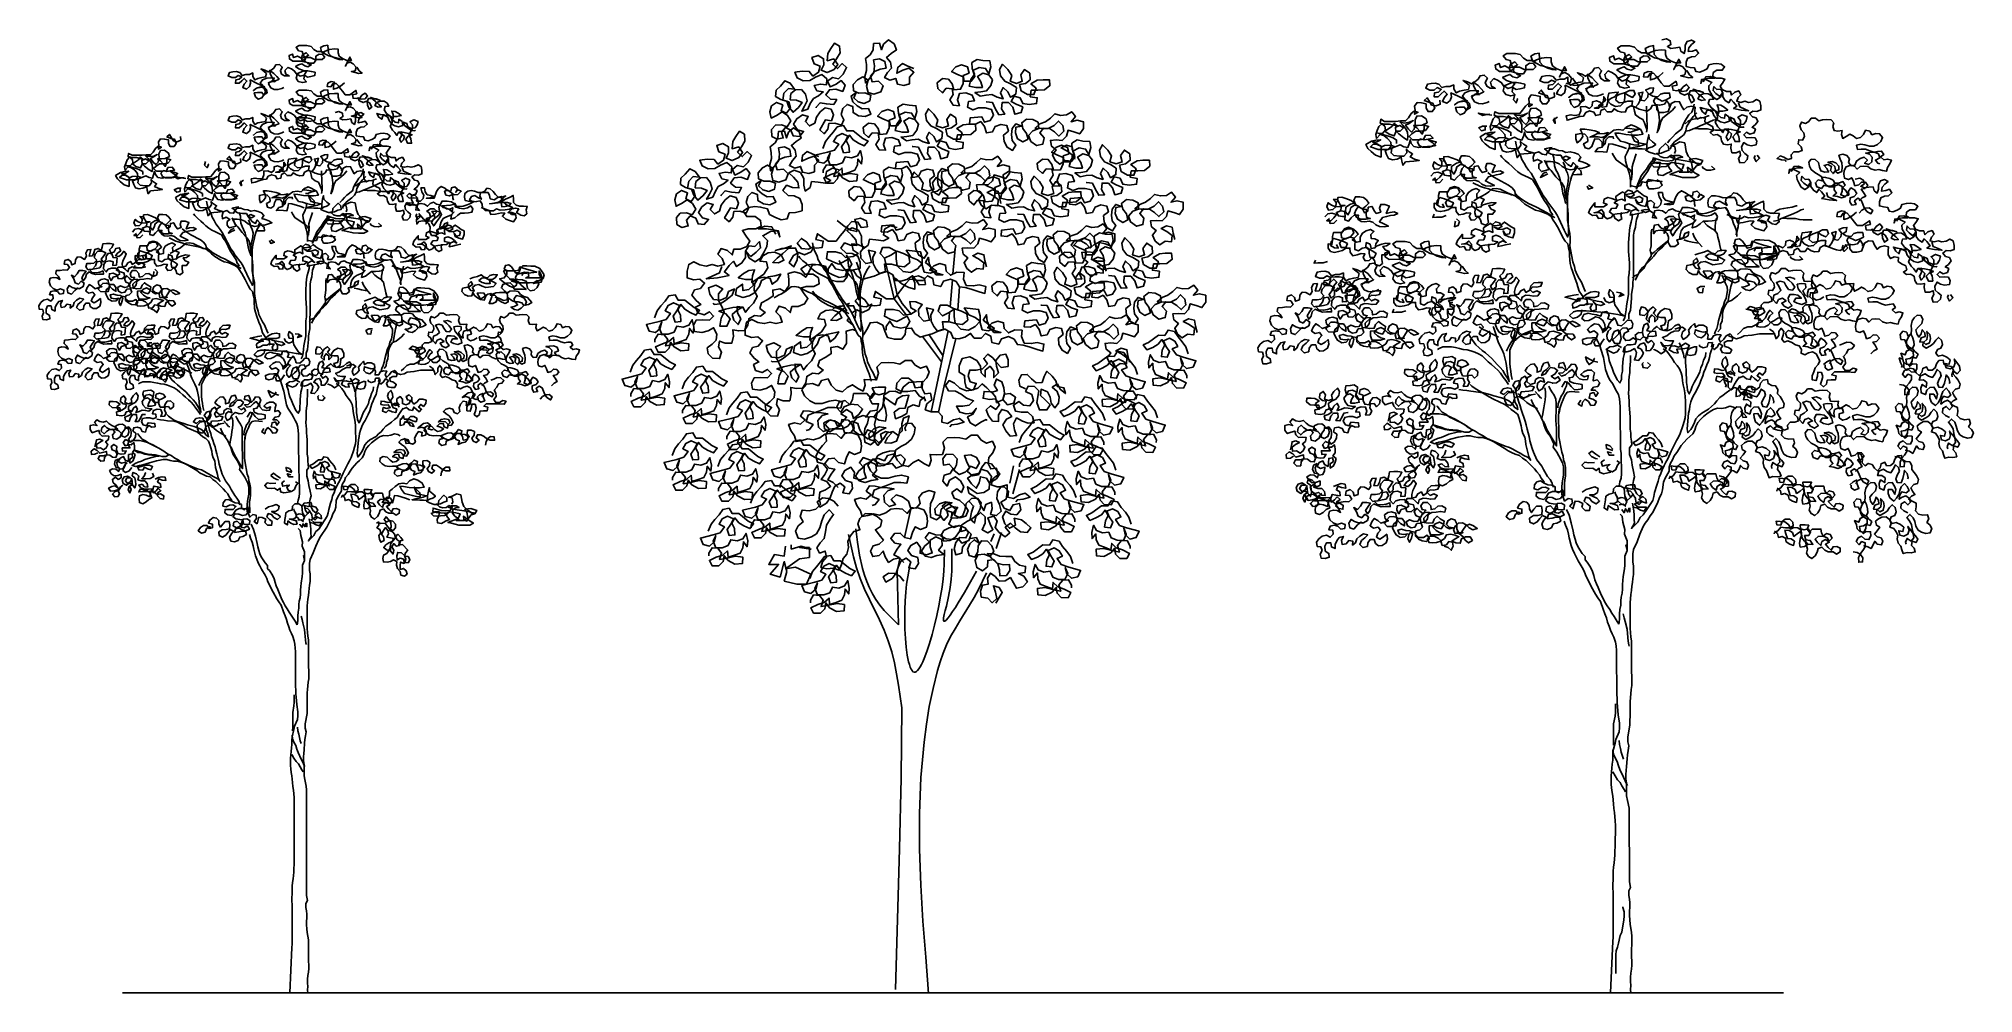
# Model space of a CAD drawing. Header units: metres. Extents: x 2.7 to 23.1, y -0.5 to 9.6.
import ezdxf

# ---------------------------------------------------------------- set-up
doc = ezdxf.new("R2010")
doc.units = ezdxf.units.M
doc.layers.add('ceco.net 89', color=7, linetype='Continuous')

msp = doc.modelspace()

# ---------------------------------------------------------------- linework, layer by layer
at = {"layer": 'ceco.net 89'}
for p, q in [((12.98, 4.921), (13.017, 5.103)), ((13.08, 5.066), (13.012, 4.807)), ((12.78, 4.307), (12.813, 4.387)), ((12.893, 4.403), (12.834, 4.231)), ((11.805, 3.43), (11.792, 3.992)), ((3.627, -0.45), (21.135, -0.45))]:
    msp.add_line(p, q, dxfattribs=at)
for points in [[(11.969, 9.29), (11.904, 9.316), (11.848, 9.342), (11.798, 9.302), (11.788, 9.24), (11.852, 9.271), (11.916, 9.294), (11.968, 9.25), (11.924, 9.198), (11.923, 9.13), (11.862, 9.112), (11.795, 9.125), (11.777, 9.186), (11.716, 9.168), (11.659, 9.195), (11.691, 9.248), (11.731, 9.295), (11.721, 9.357), (11.68, 9.407), (11.73, 9.447), (11.784, 9.485), (11.761, 9.549), (11.702, 9.591), (11.649, 9.546), (11.627, 9.487), (11.607, 9.556), (11.543, 9.553), (11.538, 9.488), (11.507, 9.434), (11.457, 9.394), (11.468, 9.331), (11.47, 9.268), (11.453, 9.204), (11.46, 9.137), (11.504, 9.189), (11.546, 9.248), (11.554, 9.318), (11.544, 9.38), (11.607, 9.391), (11.663, 9.364), (11.675, 9.294), (11.612, 9.283), (11.552, 9.257), (11.512, 9.21), (11.53, 9.149), (11.597, 9.156), (11.646, 9.108), (11.62, 9.043), (11.548, 9.019), (11.485, 9.037), (11.47, 9.103), (11.487, 9.166), (11.429, 9.201), (11.374, 9.171), (11.33, 9.12), (11.333, 9.056), (11.39, 9.029), (11.453, 9.032), (11.513, 9.01), (11.504, 8.948), (11.444, 8.922), (11.38, 8.939), (11.334, 8.98), (11.36, 9.036), (11.306, 8.999), (11.324, 8.938), (11.371, 8.898), (11.425, 8.866), (11.489, 8.869), (11.515, 8.809), (11.455, 8.783), (11.385, 8.791), (11.327, 8.826), (11.324, 8.89), (11.264, 8.912), (11.219, 8.868), (11.202, 8.805), (11.231, 8.75), (11.204, 8.693), (11.137, 8.714), (11.073, 8.711), (11.063, 8.649), (11.023, 8.602), (10.976, 8.643), (11.038, 8.75), (11.1, 8.74), (11.122, 8.8), (11.096, 8.86), (11.033, 8.877), (10.98, 8.832), (10.941, 8.778), (10.924, 8.715), (10.868, 8.685), (10.825, 8.73), (10.856, 8.784), (10.793, 8.801), (10.735, 8.76), (10.701, 8.702), (10.742, 8.644), (10.806, 8.627), (10.762, 8.575), (10.697, 8.58), (10.671, 8.64), (10.614, 8.667), (10.574, 8.62), (10.592, 8.559), (10.526, 8.544), (10.473, 8.575), (10.469, 8.647), (10.509, 8.694), (10.573, 8.696), (10.633, 8.674), (10.671, 8.737), (10.637, 8.795), (10.582, 8.834), (10.52, 8.796), (10.465, 8.767), (10.45, 8.833), (10.468, 8.896), (10.522, 8.933), (10.586, 8.907), (10.569, 8.844), (10.625, 8.818), (10.668, 8.877), (10.649, 8.938), (10.586, 8.956), (10.598, 9.03), (10.646, 9.078), (10.711, 9.073), (10.665, 9.134), (10.608, 9.16), (10.561, 9.104), (10.516, 9.061), (10.511, 8.995), (10.565, 8.964), (10.628, 8.947), (10.651, 8.882), (10.696, 8.829), (10.752, 8.879), (10.791, 8.933), (10.731, 8.956), (10.666, 8.961), (10.671, 9.026), (10.72, 9.066), (10.784, 9.069), (10.825, 9.019), (10.844, 8.95), (10.817, 8.894), (10.786, 8.84), (10.851, 8.863), (10.877, 8.92), (10.909, 8.973), (10.964, 9.003), (11.014, 9.043), (10.947, 9.056), (10.918, 9.111), (10.984, 9.126), (11.046, 9.117), (11.051, 9.182), (10.999, 9.225), (10.932, 9.198), (10.873, 9.164), (10.801, 9.16), (10.74, 9.19), (10.714, 9.25), (10.792, 9.263), (10.865, 9.259), (10.905, 9.21), (10.963, 9.251), (10.98, 9.315), (10.916, 9.34), (10.893, 9.405), (10.958, 9.427), (11.016, 9.393), (11.018, 9.329), (10.991, 9.272), (11.056, 9.247), (11.127, 9.279), (11.166, 9.333), (11.124, 9.391), (11.055, 9.371), (11.063, 9.449), (11.094, 9.502), (11.133, 9.557), (11.186, 9.526), (11.19, 9.454), (11.152, 9.391), (11.113, 9.337), (11.162, 9.289), (11.213, 9.341), (11.26, 9.301), (11.223, 9.231), (11.175, 9.182), (11.109, 9.195), (11.059, 9.155), (11.085, 9.095), (11.148, 9.126), (11.203, 9.163), (11.243, 9.113), (11.218, 9.049), (11.145, 9.073), (11.078, 9.066), (11.039, 9.011), (11.09, 8.967), (11.156, 8.962), (11.124, 8.909), (11.047, 8.916), (10.98, 8.929), (10.94, 8.882), (10.937, 8.877)], [(19.851, 9.593), (19.899, 9.604), (19.939, 9.582), (19.946, 9.542), (19.91, 9.52), (19.946, 9.502), (19.998, 9.509), (20.041, 9.513), (20.052, 9.472), (20.085, 9.447), (20.096, 9.487), (20.096, 9.535), (20.118, 9.575), (20.162, 9.589), (20.198, 9.571), (20.165, 9.542), (20.136, 9.509), (20.129, 9.469), (20.173, 9.473), (20.213, 9.487), (20.239, 9.451), (20.202, 9.418), (20.162, 9.414), (20.122, 9.396), (20.107, 9.356), (20.107, 9.312), (20.151, 9.301), (20.195, 9.297), (20.21, 9.257), (20.25, 9.25), (20.293, 9.268), (20.33, 9.287), (20.345, 9.327), (20.392, 9.338), (20.432, 9.341), (20.476, 9.334), (20.512, 9.309), (20.487, 9.272), (20.429, 9.272), (20.392, 9.246), (20.388, 9.206), (20.425, 9.188), (20.476, 9.188), (20.516, 9.177), (20.491, 9.137), (20.465, 9.104), (20.487, 9.068), (20.531, 9.049), (20.575, 9.049), (20.586, 9.009), (20.619, 9.039), (20.662, 9.053), (20.684, 9.013), (20.655, 8.984), (20.641, 8.944), (20.684, 8.933), (20.725, 8.944), (20.765, 8.933), (20.809, 8.94), (20.849, 8.962), (20.885, 8.944), (20.896, 8.896), (20.896, 8.853), (20.852, 8.838), (20.809, 8.842), (20.776, 8.816), (20.805, 8.779), (20.845, 8.769), (20.864, 8.732), (20.834, 8.696), (20.802, 8.67), (20.838, 8.652), (20.823, 8.612), (20.78, 8.597), (20.743, 8.619), (20.714, 8.59), (20.743, 8.56), (20.791, 8.564), (20.834, 8.56), (20.853, 8.524), (20.845, 8.484), (20.794, 8.476), (20.751, 8.487), (20.714, 8.509), (20.692, 8.465), (20.696, 8.425), (20.725, 8.396), (20.758, 8.37), (20.751, 8.33), (20.722, 8.301), (20.674, 8.297), (20.659, 8.341), (20.681, 8.378), (20.674, 8.418), (20.634, 8.403), (20.59, 8.403), (20.579, 8.451), (20.583, 8.494), (20.542, 8.487), (20.502, 8.491), (20.48, 8.527), (20.473, 8.571), (20.433, 8.593), (20.393, 8.589), (20.36, 8.615), (20.396, 8.64), (20.385, 8.68), (20.341, 8.702), (20.305, 8.728), (20.309, 8.768), (20.261, 8.775), (20.225, 8.757), (20.199, 8.797), (20.199, 8.841), (20.203, 8.881), (20.159, 8.892), (20.115, 8.881), (20.082, 8.855), (20.056, 8.899), (20.038, 8.939), (19.991, 8.943), (19.951, 8.921), (19.936, 8.881), (19.918, 8.837), (19.87, 8.826), (19.823, 8.826), (19.797, 8.859), (19.794, 8.899), (19.753, 8.903), (19.732, 8.866), (19.695, 8.841), (19.655, 8.851), (19.611, 8.862), (19.571, 8.881), (19.523, 8.895), (19.483, 8.873), (19.469, 8.833), (19.429, 8.829), (19.388, 8.84), (19.348, 8.866), (19.323, 8.833), (19.275, 8.833), (19.246, 8.866), (19.209, 8.847), (19.202, 8.804), (19.155, 8.793), (19.136, 8.829), (19.089, 8.844), (19.049, 8.825), (19.027, 8.789), (18.987, 8.785), (18.947, 8.774), (18.892, 8.756), (18.852, 8.745), (18.844, 8.792), (18.892, 8.803), (18.932, 8.796), (18.98, 8.8), (18.998, 8.844), (18.994, 8.887), (19.045, 8.891), (19.089, 8.869), (19.118, 8.898), (19.122, 8.939), (19.162, 8.95), (19.202, 8.935), (19.231, 8.906), (19.18, 8.884), (19.14, 8.873), (19.188, 8.873), (19.217, 8.906), (19.235, 8.95), (19.239, 8.993), (19.26, 8.957), (19.22, 8.924), (19.184, 8.898), (19.228, 8.884), (19.268, 8.891), (19.282, 8.939), (19.282, 8.986), (19.293, 9.03), (19.352, 9.037), (19.392, 9.041), (19.359, 8.994), (19.315, 8.975), (19.282, 8.95), (19.315, 8.913), (19.363, 8.888), (19.414, 8.895), (19.454, 8.935), (19.461, 8.983), (19.461, 9.034), (19.509, 9.059), (19.556, 9.059), (19.571, 9.019), (19.542, 8.986), (19.494, 9.008), (19.458, 9.034), (19.41, 9.019), (19.374, 9.001), (19.366, 8.957), (19.403, 8.928), (19.443, 8.932), (19.494, 8.946), (19.542, 8.946), (19.534, 8.895), (19.575, 8.881), (19.6, 8.913), (19.618, 8.95), (19.622, 8.99), (19.604, 9.03), (19.651, 9.041), (19.64, 8.997), (19.629, 8.957), (19.669, 8.95), (19.702, 8.987), (19.706, 9.03), (19.68, 9.063), (19.724, 9.082), (19.764, 9.085), (19.757, 9.041), (19.72, 9.019), (19.757, 8.998), (19.808, 8.99), (19.837, 9.02), (19.877, 9.031), (19.932, 9.031), (19.94, 8.983), (19.896, 8.961), (19.856, 8.947), (19.783, 8.983), (19.764, 8.946), (19.786, 8.91), (19.826, 8.903), (19.878, 8.914), (19.903, 8.95), (19.929, 8.914), (19.929, 8.888)], [(6.099, 9.305), (6.124, 9.267), (6.153, 9.241), (6.118, 9.238), (6.041, 9.257), (6.08, 9.266), (6.089, 9.305), (6.06, 9.34), (6.028, 9.356), (5.993, 9.346), (5.977, 9.314), (6.025, 9.411), (6.041, 9.375), (5.993, 9.375), (5.948, 9.394), (5.913, 9.42), (5.9, 9.455), (5.9, 9.494), (5.862, 9.497), (5.81, 9.49), (5.765, 9.474), (5.733, 9.458), (5.801, 9.423), (5.865, 9.407), (5.906, 9.394), (5.945, 9.382), (5.91, 9.385), (5.868, 9.398), (5.826, 9.42), (5.798, 9.452), (5.794, 9.49), (5.791, 9.535), (5.749, 9.529), (5.714, 9.51), (5.727, 9.468), (5.759, 9.449), (5.717, 9.468), (5.679, 9.468), (5.644, 9.49), (5.615, 9.522), (5.57, 9.532), (5.49, 9.532), (5.458, 9.513), (5.484, 9.477), (5.522, 9.468), (5.535, 9.426), (5.557, 9.391), (5.516, 9.368), (5.423, 9.368), (5.388, 9.391), (5.384, 9.426), (5.42, 9.442), (5.432, 9.404), (5.471, 9.42), (5.513, 9.397), (5.525, 9.433), (5.564, 9.455), (5.589, 9.429), (5.551, 9.407), (5.513, 9.4), (5.525, 9.365), (5.561, 9.356), (5.605, 9.346), (5.644, 9.346), (5.666, 9.378), (5.666, 9.42), (5.701, 9.442), (5.737, 9.439), (5.759, 9.41), (5.734, 9.385), (5.65, 9.385), (5.609, 9.407), (5.557, 9.407), (5.551, 9.372), (5.583, 9.343), (5.618, 9.327), (5.583, 9.308), (5.548, 9.317), (5.519, 9.34), (5.484, 9.327), (5.452, 9.311), (5.487, 9.285), (5.525, 9.272), (5.564, 9.256), (5.542, 9.221), (5.5, 9.208), (5.465, 9.234), (5.538, 9.266), (5.58, 9.266), (5.618, 9.26), (5.657, 9.25), (5.654, 9.215), (5.612, 9.205), (5.577, 9.199), (5.545, 9.218), (5.538, 9.18), (5.567, 9.151), (5.526, 9.141), (5.481, 9.154), (5.458, 9.189), (5.468, 9.224), (5.442, 9.263), (5.41, 9.285), (5.372, 9.301), (5.34, 9.269), (5.349, 9.231), (5.385, 9.211), (5.337, 9.211), (5.305, 9.231), (5.292, 9.266), (5.311, 9.304), (5.282, 9.333), (5.244, 9.327), (5.224, 9.295), (5.196, 9.272), (5.164, 9.253), (5.128, 9.272), (5.087, 9.285), (5.116, 9.262), (5.144, 9.237), (5.135, 9.202), (5.096, 9.195), (5.055, 9.185), (5.023, 9.169), (5, 9.205), (5, 9.243), (4.965, 9.227), (4.927, 9.227), (4.891, 9.217), (4.863, 9.249), (4.827, 9.259), (4.792, 9.256), (4.757, 9.249), (4.741, 9.211), (4.779, 9.195), (4.818, 9.195), (4.847, 9.217), (4.885, 9.201), (4.859, 9.176), (4.821, 9.169), (4.818, 9.134), (4.856, 9.134), (4.885, 9.16), (4.911, 9.185), (4.939, 9.157), (4.911, 9.125), (4.895, 9.089), (4.936, 9.073), (4.968, 9.099), (4.978, 9.134), (4.975, 9.169), (5.042, 9.137), (5.125, 9.096), (5.08, 9.089), (5.042, 9.083), (5.007, 9.057), (5.042, 9.083), (5.087, 9.096), (5.122, 9.083), (5.135, 9.045), (5.119, 9.009), (5.097, 9.038), (5.052, 9.038), (5.016, 9.035), (5.029, 8.993), (5.058, 8.965), (5.097, 8.981), (5.119, 9.013), (5.151, 9.032), (5.145, 9.07), (5.106, 9.109), (5.08, 9.137), (5.103, 9.17), (5.148, 9.189), (5.186, 9.192), (5.228, 9.189), (5.205, 9.154), (5.164, 9.138), (5.199, 9.154), (5.234, 9.15), (5.205, 9.195), (5.183, 9.234), (5.18, 9.269), (5.224, 9.237), (5.253, 9.205), (5.279, 9.179), (5.234, 9.157), (5.196, 9.157), (5.167, 9.128), (5.193, 9.086), (5.228, 9.07), (5.266, 9.067), (5.308, 9.08), (5.327, 9.09)], [(13.665, 8.336), (13.648, 8.404), (13.637, 8.465), (13.576, 8.482), (13.52, 8.454), (13.581, 8.421), (13.637, 8.381), (13.632, 8.314), (13.564, 8.32), (13.508, 8.281), (13.458, 8.32), (13.43, 8.382), (13.469, 8.432), (13.419, 8.471), (13.408, 8.533), (13.469, 8.538), (13.531, 8.533), (13.576, 8.578), (13.593, 8.639), (13.654, 8.622), (13.716, 8.6), (13.755, 8.656), (13.755, 8.729), (13.688, 8.746), (13.626, 8.729), (13.671, 8.785), (13.632, 8.835), (13.576, 8.802), (13.514, 8.796), (13.453, 8.813), (13.408, 8.768), (13.357, 8.729), (13.296, 8.707), (13.245, 8.662), (13.312, 8.656), (13.385, 8.656), (13.447, 8.69), (13.492, 8.735), (13.537, 8.69), (13.548, 8.628), (13.497, 8.578), (13.452, 8.622), (13.396, 8.656), (13.335, 8.662), (13.296, 8.611), (13.34, 8.561), (13.329, 8.494), (13.262, 8.477), (13.2, 8.522), (13.178, 8.584), (13.223, 8.634), (13.284, 8.656), (13.279, 8.724), (13.223, 8.752), (13.156, 8.757), (13.105, 8.718), (13.116, 8.656), (13.155, 8.606), (13.172, 8.544), (13.116, 8.516), (13.06, 8.55), (13.038, 8.612), (13.043, 8.673), (13.105, 8.684), (13.043, 8.707), (13.004, 8.657), (12.998, 8.595), (13.004, 8.533), (13.043, 8.483), (13.009, 8.427), (12.953, 8.46), (12.92, 8.522), (12.914, 8.589), (12.965, 8.629), (12.948, 8.69), (12.886, 8.701), (12.825, 8.679), (12.797, 8.623), (12.735, 8.612), (12.713, 8.679), (12.673, 8.73), (12.617, 8.702), (12.556, 8.707), (12.561, 8.769), (12.685, 8.78), (12.713, 8.724), (12.774, 8.741), (12.808, 8.797), (12.786, 8.858), (12.718, 8.875), (12.651, 8.875), (12.59, 8.853), (12.534, 8.881), (12.545, 8.943), (12.606, 8.948), (12.584, 9.01), (12.517, 9.032), (12.45, 9.027), (12.427, 8.96), (12.449, 8.898), (12.382, 8.904), (12.349, 8.96), (12.382, 9.016), (12.371, 9.077), (12.31, 9.083), (12.27, 9.033), (12.22, 9.078), (12.214, 9.139), (12.27, 9.184), (12.332, 9.178), (12.371, 9.128), (12.388, 9.066), (12.461, 9.072), (12.489, 9.133), (12.489, 9.201), (12.422, 9.229), (12.366, 9.257), (12.411, 9.307), (12.472, 9.33), (12.534, 9.307), (12.551, 9.24), (12.489, 9.217), (12.5, 9.156), (12.573, 9.156), (12.612, 9.206), (12.59, 9.268), (12.657, 9.301), (12.724, 9.29), (12.758, 9.234), (12.781, 9.307), (12.769, 9.369), (12.696, 9.374), (12.635, 9.385), (12.579, 9.352), (12.584, 9.29), (12.607, 9.229), (12.567, 9.173), (12.551, 9.105), (12.623, 9.088), (12.691, 9.088), (12.674, 9.15), (12.64, 9.206), (12.696, 9.24), (12.758, 9.223), (12.797, 9.172), (12.78, 9.111), (12.735, 9.055), (12.674, 9.044), (12.612, 9.038), (12.668, 8.999), (12.73, 9.01), (12.791, 9.015), (12.847, 8.987), (12.909, 8.97), (12.881, 9.032), (12.909, 9.088), (12.96, 9.043), (12.988, 8.987), (13.044, 9.021), (13.049, 9.088), (12.988, 9.127), (12.926, 9.155), (12.881, 9.212), (12.87, 9.279), (12.904, 9.335), (12.96, 9.279), (12.999, 9.217), (12.982, 9.155), (13.049, 9.133), (13.111, 9.155), (13.094, 9.223), (13.134, 9.279), (13.19, 9.239), (13.195, 9.172), (13.145, 9.133), (13.083, 9.122), (13.1, 9.054), (13.167, 9.015), (13.234, 9.015), (13.257, 9.082), (13.201, 9.127), (13.268, 9.166), (13.33, 9.172), (13.397, 9.172), (13.402, 9.11), (13.346, 9.065), (13.273, 9.06), (13.206, 9.06), (13.195, 8.993), (13.268, 8.981), (13.262, 8.92), (13.184, 8.909), (13.116, 8.92), (13.088, 8.982), (13.027, 8.998), (12.993, 8.942), (13.055, 8.909), (13.116, 8.886), (13.1, 8.825), (13.032, 8.808), (13.01, 8.881), (12.965, 8.931), (12.898, 8.931), (12.892, 8.864), (12.926, 8.808), (12.864, 8.802), (12.825, 8.87), (12.797, 8.931), (12.735, 8.937), (12.73, 8.937)], [(18.91, 9.188), (18.94, 9.144), (18.973, 9.115), (18.932, 9.111), (18.845, 9.133), (18.889, 9.144), (18.9, 9.188), (18.867, 9.228), (18.83, 9.246), (18.79, 9.235), (18.772, 9.199), (18.826, 9.308), (18.845, 9.268), (18.79, 9.268), (18.739, 9.29), (18.699, 9.319), (18.684, 9.359), (18.684, 9.403), (18.64, 9.407), (18.582, 9.399), (18.531, 9.381), (18.494, 9.363), (18.571, 9.323), (18.644, 9.305), (18.691, 9.29), (18.735, 9.275), (18.695, 9.279), (18.648, 9.294), (18.6, 9.319), (18.567, 9.356), (18.563, 9.399), (18.56, 9.45), (18.512, 9.443), (18.472, 9.421), (18.487, 9.374), (18.523, 9.352), (18.476, 9.374), (18.432, 9.374), (18.392, 9.399), (18.359, 9.436), (18.308, 9.447), (18.217, 9.447), (18.18, 9.425), (18.209, 9.384), (18.253, 9.374), (18.268, 9.326), (18.293, 9.286), (18.246, 9.26), (18.14, 9.26), (18.1, 9.286), (18.096, 9.326), (18.136, 9.344), (18.151, 9.3), (18.195, 9.319), (18.242, 9.293), (18.257, 9.333), (18.301, 9.359), (18.33, 9.33), (18.286, 9.304), (18.242, 9.297), (18.257, 9.257), (18.297, 9.246), (18.348, 9.235), (18.392, 9.235), (18.418, 9.271), (18.417, 9.319), (18.458, 9.345), (18.498, 9.341), (18.523, 9.308), (18.494, 9.279), (18.399, 9.279), (18.352, 9.304), (18.293, 9.304), (18.286, 9.264), (18.323, 9.231), (18.363, 9.213), (18.323, 9.191), (18.282, 9.202), (18.25, 9.227), (18.209, 9.213), (18.173, 9.195), (18.213, 9.165), (18.257, 9.151), (18.301, 9.133), (18.275, 9.092), (18.228, 9.078), (18.188, 9.107), (18.272, 9.144), (18.319, 9.144), (18.363, 9.136), (18.407, 9.125), (18.403, 9.085), (18.356, 9.074), (18.315, 9.067), (18.279, 9.089), (18.272, 9.045), (18.305, 9.012), (18.257, 9.001), (18.206, 9.016), (18.18, 9.056), (18.191, 9.096), (18.162, 9.14), (18.126, 9.165), (18.082, 9.184), (18.045, 9.147), (18.056, 9.103), (18.096, 9.081), (18.042, 9.081), (18.005, 9.103), (17.99, 9.143), (18.012, 9.187), (17.979, 9.22), (17.936, 9.213), (17.914, 9.176), (17.881, 9.15), (17.844, 9.129), (17.804, 9.15), (17.757, 9.165), (17.79, 9.139), (17.823, 9.11), (17.812, 9.07), (17.768, 9.063), (17.72, 9.052), (17.684, 9.033), (17.658, 9.074), (17.658, 9.117), (17.618, 9.099), (17.574, 9.099), (17.534, 9.088), (17.501, 9.125), (17.461, 9.135), (17.421, 9.132), (17.381, 9.124), (17.363, 9.081), (17.406, 9.062), (17.45, 9.062), (17.483, 9.088), (17.527, 9.07), (17.498, 9.041), (17.454, 9.033), (17.45, 8.993), (17.494, 8.993), (17.527, 9.022), (17.556, 9.052), (17.589, 9.019), (17.556, 8.982), (17.538, 8.942), (17.585, 8.924), (17.622, 8.953), (17.633, 8.993), (17.629, 9.033), (17.706, 8.997), (17.801, 8.95), (17.75, 8.942), (17.706, 8.935), (17.666, 8.906), (17.706, 8.935), (17.757, 8.95), (17.797, 8.935), (17.812, 8.891), (17.794, 8.851), (17.768, 8.884), (17.717, 8.884), (17.677, 8.88), (17.691, 8.833), (17.724, 8.8), (17.768, 8.818), (17.794, 8.855), (17.83, 8.877), (17.823, 8.92), (17.779, 8.964), (17.75, 8.997), (17.775, 9.034), (17.826, 9.055), (17.87, 9.059), (17.918, 9.056), (17.892, 9.015), (17.845, 8.997), (17.885, 9.015), (17.925, 9.012), (17.892, 9.063), (17.866, 9.107), (17.863, 9.147), (17.914, 9.11), (17.947, 9.074), (17.976, 9.045), (17.925, 9.019), (17.881, 9.019), (17.848, 8.986), (17.877, 8.939), (17.918, 8.92), (17.961, 8.917), (18.009, 8.932), (18.031, 8.942)], [(20.115, 9.268), (20.144, 9.224), (20.177, 9.195), (20.137, 9.191), (20.049, 9.213), (20.093, 9.224), (20.104, 9.268), (20.071, 9.308), (20.034, 9.326), (19.994, 9.315), (19.976, 9.279), (20.03, 9.388), (20.049, 9.348), (19.994, 9.348), (19.943, 9.37), (19.903, 9.399), (19.888, 9.439), (19.888, 9.483), (19.844, 9.487), (19.786, 9.48), (19.735, 9.461), (19.698, 9.443), (19.775, 9.403), (19.848, 9.385), (19.895, 9.37), (19.939, 9.356), (19.899, 9.359), (19.852, 9.374), (19.804, 9.399), (19.771, 9.436), (19.768, 9.48), (19.764, 9.531), (19.716, 9.523), (19.676, 9.501), (19.691, 9.454), (19.727, 9.432), (19.68, 9.454), (19.636, 9.454), (19.596, 9.479), (19.563, 9.516), (19.512, 9.527), (19.421, 9.527), (19.384, 9.505), (19.413, 9.465), (19.457, 9.454), (19.472, 9.406), (19.497, 9.366), (19.45, 9.34), (19.344, 9.34), (19.304, 9.366), (19.3, 9.406), (19.34, 9.424), (19.355, 9.381), (19.399, 9.399), (19.446, 9.373), (19.461, 9.414), (19.505, 9.439), (19.534, 9.41), (19.49, 9.384), (19.446, 9.377), (19.461, 9.337), (19.501, 9.326), (19.552, 9.315), (19.596, 9.315), (19.622, 9.352), (19.622, 9.399), (19.662, 9.425), (19.702, 9.421), (19.727, 9.388), (19.698, 9.359), (19.603, 9.359), (19.556, 9.384), (19.497, 9.384), (19.49, 9.344), (19.527, 9.311), (19.567, 9.293), (19.527, 9.271), (19.487, 9.282), (19.454, 9.308), (19.414, 9.293), (19.377, 9.275), (19.417, 9.246), (19.461, 9.231), (19.505, 9.213), (19.479, 9.173), (19.432, 9.158), (19.392, 9.187), (19.476, 9.224), (19.523, 9.224), (19.567, 9.216), (19.611, 9.206), (19.607, 9.165), (19.56, 9.154), (19.52, 9.147), (19.483, 9.169), (19.476, 9.125), (19.509, 9.092), (19.461, 9.081), (19.41, 9.096), (19.384, 9.136), (19.395, 9.176), (19.366, 9.22), (19.33, 9.245), (19.286, 9.264), (19.249, 9.227), (19.26, 9.183), (19.3, 9.161), (19.246, 9.161), (19.209, 9.183), (19.195, 9.223), (19.216, 9.267), (19.184, 9.3), (19.14, 9.293), (19.118, 9.256), (19.085, 9.231), (19.048, 9.209), (19.008, 9.231), (18.961, 9.245), (18.994, 9.22), (19.027, 9.19), (19.016, 9.15), (18.972, 9.143), (18.924, 9.132), (18.888, 9.114), (18.862, 9.154), (18.862, 9.198), (18.822, 9.179), (18.778, 9.179), (18.738, 9.168), (18.705, 9.205), (18.665, 9.216), (18.625, 9.212), (18.585, 9.205), (18.567, 9.161), (18.61, 9.143), (18.654, 9.143), (18.687, 9.168), (18.731, 9.15), (18.702, 9.121), (18.658, 9.113), (18.654, 9.073), (18.698, 9.073), (18.731, 9.103), (18.76, 9.132), (18.793, 9.099), (18.76, 9.062), (18.742, 9.022), (18.789, 9.004), (18.826, 9.033), (18.837, 9.073), (18.833, 9.114), (18.91, 9.077), (19.005, 9.03), (18.954, 9.022), (18.91, 9.015), (18.87, 8.986), (18.91, 9.015), (18.961, 9.03), (19.001, 9.015), (19.016, 8.971), (18.998, 8.931), (18.972, 8.964), (18.921, 8.964), (18.881, 8.96), (18.895, 8.913), (18.928, 8.88), (18.972, 8.898), (18.998, 8.935), (19.034, 8.957), (19.027, 9.001), (18.983, 9.044), (18.954, 9.077), (18.979, 9.114), (19.03, 9.136), (19.074, 9.139), (19.122, 9.136), (19.096, 9.096), (19.049, 9.077), (19.089, 9.096), (19.129, 9.092), (19.096, 9.143), (19.07, 9.187), (19.067, 9.227), (19.118, 9.19), (19.151, 9.154), (19.18, 9.125), (19.129, 9.099), (19.085, 9.099), (19.052, 9.066), (19.082, 9.019), (19.122, 9.001), (19.166, 8.997), (19.213, 9.012), (19.235, 9.023)], [(19.866, 9.246), (19.819, 9.206), (19.771, 9.18), (19.731, 9.169), (19.731, 9.213), (19.746, 9.253), (19.706, 9.26), (19.666, 9.242), (19.658, 9.202), (19.702, 9.198), (19.724, 9.235), (19.764, 9.239), (19.793, 9.209), (19.819, 9.173), (19.844, 9.14), (19.874, 9.104), (19.929, 9.104), (20.001, 9.155), (20.012, 9.115), (19.961, 9.104), (19.969, 9.06), (20.009, 9.056), (20.049, 9.06), (20.075, 9.096), (20.111, 9.122), (20.14, 9.089), (20.111, 9.053), (20.064, 9.049), (20.027, 9.067), (20.045, 9.031), (20.089, 9.009), (20.129, 9.027), (20.166, 9.005), (20.195, 8.954), (20.162, 8.929), (20.14, 8.976), (20.137, 9.016), (20.151, 9.056), (20.199, 9.056), (20.246, 9.053), (20.29, 9.038), (20.232, 9.053), (20.18, 9.071), (20.239, 9.02), (20.279, 8.987), (20.308, 8.958), (20.268, 8.954), (20.232, 8.972), (20.25, 9.009), (20.297, 9.027), (20.341, 9.024), (20.378, 9.002), (20.396, 8.965), (20.352, 8.962), (20.341, 8.921), (20.37, 8.878), (20.414, 8.845), (20.451, 8.819), (20.447, 8.867), (20.433, 8.907), (20.473, 8.903), (20.509, 8.881), (20.546, 8.852), (20.495, 8.841), (20.451, 8.841), (20.44, 8.801), (20.473, 8.772), (20.513, 8.765), (20.517, 8.808), (20.557, 8.779), (20.564, 8.735), (20.513, 8.717), (20.469, 8.728), (20.433, 8.75), (20.4, 8.794), (20.385, 8.834), (20.338, 8.859), (20.294, 8.867), (20.254, 8.878), (20.279, 8.834), (20.312, 8.808), (20.327, 8.848), (20.367, 8.856), (20.411, 8.848), (20.433, 8.808), (20.436, 8.768), (20.414, 8.724), (20.44, 8.677), (20.469, 8.648), (20.495, 8.615), (20.513, 8.651), (20.553, 8.655), (20.55, 8.611), (20.528, 8.571), (20.546, 8.531), (20.575, 8.56), (20.586, 8.6), (20.553, 8.63), (20.517, 8.651), (20.582, 8.648), (20.634, 8.637), (20.677, 8.622), (20.63, 8.604), (20.601, 8.571), (20.623, 8.52), (20.67, 8.52), (20.663, 8.575), (20.641, 8.615), (20.659, 8.655), (20.681, 8.695), (20.681, 8.743), (20.652, 8.776), (20.699, 8.801), (20.75, 8.783), (20.739, 8.739), (20.714, 8.703), (20.666, 8.699), (20.626, 8.717), (20.612, 8.757), (20.571, 8.776), (20.586, 8.732), (20.634, 8.695), (20.67, 8.673), (20.71, 8.67), (20.718, 8.677)], [(20.659, 8.929), (20.674, 8.885), (20.725, 8.863), (20.765, 8.845), (20.688, 8.852), (20.608, 8.867), (20.641, 8.892), (20.608, 8.936), (20.579, 8.965), (20.557, 8.929), (20.52, 8.954), (20.495, 8.991), (20.494, 9.035), (20.473, 9.071), (20.432, 9.068), (20.4, 9.1), (20.392, 9.057), (20.421, 9.027), (20.458, 8.998), (20.487, 9.031), (20.469, 8.987), (20.429, 8.962), (20.392, 8.987), (20.367, 9.031), (20.348, 9.067), (20.345, 9.108), (20.378, 9.141), (20.323, 9.17), (20.275, 9.173), (20.261, 9.133), (20.268, 9.173), (20.308, 9.181), (20.352, 9.188), (20.407, 9.188), (20.363, 9.206), (20.315, 9.203), (20.297, 9.166), (20.286, 9.151)], [(6.099, 8.836), (6.124, 8.798), (6.153, 8.772), (6.118, 8.769), (6.041, 8.788), (6.08, 8.798), (6.089, 8.836), (6.06, 8.871), (6.028, 8.887), (5.993, 8.878), (5.977, 8.846), (6.025, 8.942), (6.041, 8.907), (5.993, 8.907), (5.948, 8.926), (5.913, 8.951), (5.9, 8.987), (5.9, 9.025), (5.862, 9.028), (5.81, 9.022), (5.765, 9.006), (5.733, 8.99), (5.801, 8.954), (5.865, 8.938), (5.906, 8.926), (5.945, 8.913), (5.91, 8.916), (5.868, 8.929), (5.826, 8.951), (5.798, 8.983), (5.794, 9.022), (5.791, 9.066), (5.749, 9.06), (5.714, 9.041), (5.727, 8.999), (5.759, 8.98), (5.717, 8.999), (5.679, 8.999), (5.644, 9.022), (5.615, 9.054), (5.57, 9.063), (5.49, 9.063), (5.458, 9.044), (5.484, 9.009), (5.522, 8.999), (5.535, 8.957), (5.557, 8.922), (5.516, 8.9), (5.423, 8.9), (5.388, 8.922), (5.384, 8.957), (5.42, 8.973), (5.432, 8.935), (5.471, 8.951), (5.513, 8.929), (5.525, 8.964), (5.564, 8.986), (5.589, 8.961), (5.551, 8.938), (5.513, 8.932), (5.525, 8.897), (5.561, 8.887), (5.605, 8.877), (5.644, 8.877), (5.666, 8.909), (5.666, 8.951), (5.701, 8.974), (5.737, 8.97), (5.759, 8.942), (5.734, 8.916), (5.65, 8.916), (5.609, 8.938), (5.557, 8.938), (5.551, 8.903), (5.583, 8.874), (5.618, 8.858), (5.583, 8.839), (5.548, 8.848), (5.519, 8.871), (5.484, 8.858), (5.452, 8.842), (5.487, 8.816), (5.525, 8.804), (5.564, 8.788), (5.542, 8.752), (5.5, 8.74), (5.465, 8.765), (5.538, 8.797), (5.58, 8.797), (5.618, 8.791), (5.657, 8.781), (5.654, 8.746), (5.612, 8.736), (5.577, 8.73), (5.545, 8.749), (5.538, 8.711), (5.567, 8.682), (5.526, 8.672), (5.481, 8.685), (5.458, 8.72), (5.468, 8.756), (5.442, 8.794), (5.41, 8.816), (5.372, 8.832), (5.34, 8.8), (5.349, 8.762), (5.385, 8.743), (5.337, 8.743), (5.305, 8.762), (5.292, 8.797), (5.311, 8.835), (5.282, 8.864), (5.244, 8.858), (5.224, 8.826), (5.196, 8.803), (5.164, 8.784), (5.128, 8.803), (5.087, 8.816), (5.116, 8.794), (5.144, 8.768), (5.135, 8.733), (5.096, 8.726), (5.055, 8.717), (5.023, 8.701), (5, 8.736), (5, 8.774), (4.965, 8.758), (4.927, 8.758), (4.891, 8.749), (4.863, 8.781), (4.827, 8.79), (4.792, 8.787), (4.757, 8.781), (4.741, 8.742), (4.779, 8.726), (4.818, 8.726), (4.847, 8.749), (4.885, 8.733), (4.859, 8.707), (4.821, 8.7), (4.818, 8.665), (4.856, 8.665), (4.885, 8.691), (4.911, 8.717), (4.939, 8.688), (4.911, 8.656), (4.895, 8.62), (4.936, 8.605), (4.968, 8.63), (4.978, 8.665), (4.975, 8.701), (5.042, 8.669), (5.125, 8.627), (5.08, 8.621), (5.042, 8.614), (5.007, 8.589), (5.042, 8.614), (5.087, 8.627), (5.122, 8.614), (5.135, 8.576), (5.119, 8.541), (5.097, 8.569), (5.052, 8.569), (5.016, 8.566), (5.029, 8.525), (5.058, 8.496), (5.097, 8.512), (5.119, 8.544), (5.151, 8.563), (5.145, 8.602), (5.106, 8.64), (5.08, 8.669), (5.103, 8.701), (5.148, 8.72), (5.186, 8.723), (5.228, 8.72), (5.205, 8.685), (5.164, 8.669), (5.199, 8.685), (5.234, 8.682), (5.205, 8.726), (5.183, 8.765), (5.18, 8.8), (5.224, 8.768), (5.253, 8.736), (5.279, 8.711), (5.234, 8.688), (5.196, 8.688), (5.167, 8.659), (5.193, 8.618), (5.228, 8.602), (5.266, 8.598), (5.308, 8.611), (5.327, 8.621)], [(5.969, 9.139), (5.927, 9.104), (5.886, 9.081), (5.851, 9.072), (5.851, 9.11), (5.863, 9.145), (5.828, 9.152), (5.793, 9.136), (5.786, 9.1), (5.825, 9.097), (5.844, 9.129), (5.879, 9.133), (5.905, 9.107), (5.927, 9.075), (5.95, 9.046), (5.976, 9.014), (6.024, 9.014), (6.088, 9.059), (6.097, 9.024), (6.052, 9.014), (6.059, 8.976), (6.094, 8.973), (6.129, 8.976), (6.152, 9.008), (6.184, 9.03), (6.209, 9.002), (6.184, 8.969), (6.142, 8.966), (6.11, 8.982), (6.126, 8.95), (6.165, 8.931), (6.2, 8.947), (6.232, 8.928), (6.257, 8.883), (6.229, 8.861), (6.209, 8.902), (6.206, 8.937), (6.219, 8.973), (6.261, 8.973), (6.302, 8.97), (6.341, 8.957), (6.289, 8.97), (6.245, 8.986), (6.296, 8.941), (6.331, 8.912), (6.357, 8.886), (6.322, 8.883), (6.289, 8.899), (6.305, 8.931), (6.347, 8.947), (6.386, 8.944), (6.418, 8.925), (6.434, 8.893), (6.395, 8.89), (6.386, 8.854), (6.411, 8.816), (6.45, 8.787), (6.482, 8.765), (6.479, 8.806), (6.466, 8.842), (6.501, 8.838), (6.533, 8.819), (6.565, 8.794), (6.52, 8.784), (6.482, 8.784), (6.472, 8.749), (6.501, 8.723), (6.536, 8.717), (6.539, 8.755), (6.575, 8.73), (6.581, 8.691), (6.536, 8.675), (6.498, 8.685), (6.466, 8.704), (6.437, 8.742), (6.424, 8.778), (6.382, 8.8), (6.344, 8.806), (6.309, 8.816), (6.331, 8.777), (6.36, 8.755), (6.373, 8.79), (6.408, 8.797), (6.447, 8.79), (6.466, 8.755), (6.469, 8.72), (6.45, 8.681), (6.472, 8.64), (6.498, 8.614), (6.52, 8.585), (6.536, 8.618), (6.572, 8.621), (6.568, 8.582), (6.549, 8.547), (6.565, 8.512), (6.591, 8.537), (6.6, 8.573), (6.572, 8.598), (6.54, 8.618), (6.597, 8.614), (6.642, 8.605), (6.68, 8.592), (6.639, 8.576), (6.613, 8.547), (6.633, 8.502), (6.674, 8.502), (6.668, 8.55), (6.648, 8.586), (6.664, 8.621), (6.684, 8.656), (6.684, 8.698), (6.658, 8.727), (6.7, 8.749), (6.744, 8.733), (6.735, 8.695), (6.712, 8.663), (6.671, 8.659), (6.636, 8.675), (6.623, 8.71), (6.587, 8.726), (6.6, 8.688), (6.642, 8.656), (6.674, 8.637), (6.709, 8.634), (6.716, 8.64)], [(17.512, 8.957), (17.516, 8.913), (17.472, 8.895), (17.425, 8.905), (17.403, 8.942), (17.377, 8.982), (17.348, 8.953), (17.396, 8.935), (17.439, 8.924), (17.458, 8.873), (17.432, 8.836), (17.388, 8.836), (17.366, 8.873), (17.366, 8.916), (17.319, 8.927), (17.271, 8.931), (17.246, 8.894), (17.25, 8.847), (17.246, 8.807), (17.282, 8.829), (17.242, 8.84), (17.209, 8.814), (17.18, 8.77), (17.151, 8.737), (17.096, 8.737), (17.049, 8.733), (16.928, 8.733), (16.888, 8.755), (16.881, 8.715), (16.928, 8.704), (16.979, 8.704), (17.027, 8.693), (17.067, 8.682), (17.031, 8.712), (17.005, 8.679), (16.969, 8.653), (16.932, 8.631), (16.976, 8.598), (17.031, 8.58), (17.049, 8.624), (17.045, 8.671), (17.089, 8.69), (17.129, 8.664), (17.093, 8.628), (17.049, 8.631), (17.078, 8.602), (17.133, 8.558), (17.17, 8.536), (17.173, 8.577), (17.169, 8.62), (17.151, 8.657), (17.122, 8.693), (17.093, 8.723), (17.14, 8.715), (17.191, 8.723), (17.231, 8.741), (17.188, 8.712), (17.151, 8.693), (17.18, 8.65), (17.213, 8.62), (17.242, 8.65), (17.253, 8.701), (17.25, 8.748), (17.268, 8.788), (17.319, 8.792), (17.366, 8.759), (17.377, 8.719), (17.326, 8.694), (17.283, 8.69), (17.235, 8.69), (17.268, 8.664), (17.301, 8.631), (17.326, 8.599), (17.345, 8.65), (17.348, 8.694), (17.392, 8.679), (17.359, 8.635), (17.305, 8.631), (17.257, 8.631), (17.217, 8.602), (17.188, 8.573), (17.224, 8.54), (17.297, 8.54), (17.341, 8.544), (17.359, 8.584), (17.41, 8.588), (17.44, 8.555), (17.389, 8.544), (17.345, 8.537), (17.305, 8.548), (17.275, 8.518), (17.294, 8.478), (17.33, 8.46), (17.403, 8.46), (17.447, 8.482), (17.476, 8.515), (17.432, 8.529), (17.389, 8.54), (17.436, 8.507), (17.469, 8.478), (17.425, 8.467), (17.381, 8.467), (17.334, 8.464), (17.29, 8.456), (17.239, 8.467), (17.21, 8.5), (17.199, 8.54), (17.188, 8.496), (17.173, 8.456), (17.133, 8.463), (17.093, 8.485), (17.005, 8.449), (16.998, 8.401), (17.027, 8.372), (17.086, 8.365), (17.133, 8.365), (17.162, 8.401), (17.159, 8.441), (17.188, 8.412), (17.224, 8.39), (17.199, 8.358), (17.243, 8.336), (17.294, 8.321), (17.239, 8.314), (17.192, 8.31), (17.151, 8.306), (17.122, 8.27), (17.111, 8.314), (17.104, 8.354), (17.06, 8.336), (17.013, 8.328), (16.969, 8.343), (16.951, 8.383), (16.936, 8.427), (17.002, 8.449), (17.042, 8.463), (16.991, 8.482), (16.929, 8.478), (16.892, 8.46), (16.892, 8.357), (16.834, 8.375), (16.786, 8.416), (16.753, 8.448), (16.731, 8.489), (16.79, 8.525), (16.837, 8.536), (16.888, 8.54), (16.848, 8.518), (16.804, 8.514), (16.856, 8.492), (16.896, 8.467), (16.852, 8.489), (16.808, 8.492), (16.779, 8.463), (16.863, 8.438), (16.969, 8.438), (16.998, 8.474), (16.994, 8.514), (16.961, 8.551), (16.921, 8.584), (16.881, 8.595), (16.845, 8.554), (16.837, 8.595), (16.852, 8.635), (16.87, 8.679), (16.899, 8.708), (16.932, 8.682), (16.939, 8.642), (16.907, 8.606), (16.859, 8.609), (16.921, 8.591), (16.98, 8.573), (17.02, 8.558), (17.056, 8.536), (17.056, 8.5)], [(18.716, 9.037), (18.72, 8.993), (18.676, 8.975), (18.629, 8.986), (18.607, 9.022), (18.581, 9.062), (18.552, 9.033), (18.6, 9.015), (18.643, 9.004), (18.662, 8.953), (18.636, 8.916), (18.592, 8.916), (18.57, 8.953), (18.57, 8.996), (18.523, 9.007), (18.475, 9.011), (18.45, 8.974), (18.454, 8.927), (18.45, 8.887), (18.487, 8.909), (18.446, 8.92), (18.413, 8.894), (18.384, 8.85), (18.355, 8.817), (18.3, 8.817), (18.253, 8.814), (18.132, 8.814), (18.092, 8.835), (18.085, 8.795), (18.132, 8.784), (18.184, 8.784), (18.231, 8.773), (18.271, 8.763), (18.235, 8.792), (18.209, 8.759), (18.173, 8.733), (18.136, 8.711), (18.18, 8.678), (18.235, 8.66), (18.253, 8.704), (18.249, 8.752), (18.293, 8.77), (18.333, 8.744), (18.297, 8.708), (18.253, 8.711), (18.282, 8.682), (18.337, 8.638), (18.374, 8.617), (18.377, 8.657), (18.374, 8.701), (18.355, 8.737), (18.326, 8.774), (18.297, 8.803), (18.344, 8.795), (18.395, 8.803), (18.435, 8.821), (18.392, 8.792), (18.355, 8.774), (18.384, 8.73), (18.417, 8.701), (18.447, 8.73), (18.457, 8.781), (18.454, 8.828), (18.472, 8.869), (18.523, 8.872), (18.571, 8.839), (18.582, 8.799), (18.53, 8.774), (18.487, 8.77), (18.439, 8.77), (18.472, 8.744), (18.505, 8.712), (18.531, 8.679), (18.549, 8.73), (18.552, 8.774), (18.596, 8.759), (18.563, 8.715), (18.509, 8.712), (18.461, 8.712), (18.421, 8.682), (18.392, 8.653), (18.428, 8.62), (18.501, 8.62), (18.545, 8.624), (18.563, 8.664), (18.615, 8.668), (18.644, 8.635), (18.593, 8.624), (18.549, 8.617), (18.509, 8.628), (18.479, 8.598), (18.498, 8.558), (18.534, 8.54), (18.607, 8.54), (18.651, 8.562), (18.68, 8.595), (18.636, 8.61), (18.593, 8.62), (18.64, 8.588), (18.673, 8.558), (18.629, 8.547), (18.585, 8.547), (18.538, 8.544), (18.494, 8.536), (18.443, 8.547), (18.414, 8.58), (18.403, 8.62), (18.392, 8.576), (18.377, 8.536), (18.337, 8.544), (18.297, 8.565), (18.209, 8.529), (18.202, 8.481), (18.231, 8.452), (18.29, 8.445), (18.337, 8.445), (18.366, 8.481), (18.363, 8.522), (18.392, 8.492), (18.428, 8.471), (18.403, 8.438), (18.447, 8.416), (18.498, 8.401), (18.443, 8.394), (18.396, 8.39), (18.356, 8.387), (18.326, 8.35), (18.315, 8.394), (18.308, 8.434), (18.264, 8.416), (18.217, 8.408), (18.173, 8.423), (18.155, 8.463), (18.14, 8.507), (18.206, 8.529), (18.246, 8.543), (18.195, 8.562), (18.133, 8.558), (18.096, 8.54), (18.096, 8.437), (18.038, 8.456), (17.99, 8.496), (17.957, 8.529), (17.935, 8.569), (17.994, 8.605), (18.041, 8.616), (18.092, 8.62), (18.052, 8.598), (18.008, 8.594), (18.06, 8.572), (18.1, 8.547), (18.056, 8.569), (18.012, 8.572), (17.983, 8.543), (18.067, 8.518), (18.173, 8.518), (18.202, 8.554), (18.198, 8.595), (18.165, 8.631), (18.125, 8.664), (18.085, 8.675), (18.049, 8.635), (18.041, 8.675), (18.056, 8.715), (18.074, 8.759), (18.103, 8.788), (18.136, 8.762), (18.143, 8.722), (18.111, 8.686), (18.063, 8.689), (18.125, 8.671), (18.184, 8.653), (18.224, 8.638), (18.26, 8.616), (18.26, 8.58)], [(18.297, 9.004), (18.286, 8.96), (18.315, 8.927), (18.329, 8.967), (18.326, 8.974)], [(6.099, 8.543), (6.124, 8.505), (6.153, 8.479), (6.118, 8.476), (6.041, 8.495), (6.08, 8.505), (6.089, 8.543), (6.06, 8.578), (6.028, 8.594), (5.993, 8.585), (5.977, 8.553), (6.025, 8.649), (6.041, 8.614), (5.993, 8.614), (5.948, 8.633), (5.913, 8.658), (5.9, 8.694), (5.9, 8.732), (5.862, 8.735), (5.81, 8.729), (5.765, 8.713), (5.733, 8.697), (5.801, 8.661), (5.865, 8.645), (5.906, 8.633), (5.945, 8.62), (5.91, 8.623), (5.868, 8.636), (5.826, 8.658), (5.798, 8.69), (5.794, 8.729), (5.791, 8.774), (5.749, 8.767), (5.714, 8.748), (5.727, 8.706), (5.759, 8.687), (5.717, 8.706), (5.679, 8.706), (5.644, 8.729), (5.615, 8.761), (5.57, 8.77), (5.49, 8.77), (5.458, 8.751), (5.484, 8.716), (5.522, 8.706), (5.535, 8.664), (5.557, 8.629), (5.516, 8.607), (5.423, 8.607), (5.388, 8.629), (5.384, 8.664), (5.42, 8.68), (5.432, 8.642), (5.471, 8.658), (5.513, 8.636), (5.525, 8.671), (5.564, 8.693), (5.589, 8.668), (5.551, 8.645), (5.513, 8.639), (5.525, 8.604), (5.561, 8.594), (5.605, 8.584), (5.644, 8.584), (5.666, 8.616), (5.666, 8.658), (5.701, 8.681), (5.737, 8.677), (5.759, 8.649), (5.734, 8.623), (5.65, 8.623), (5.609, 8.645), (5.557, 8.645), (5.551, 8.61), (5.583, 8.581), (5.618, 8.565), (5.583, 8.546), (5.548, 8.555), (5.519, 8.578), (5.484, 8.565), (5.452, 8.549), (5.487, 8.523), (5.525, 8.511), (5.564, 8.495), (5.542, 8.459), (5.5, 8.447), (5.465, 8.472), (5.538, 8.504), (5.58, 8.504), (5.618, 8.498), (5.657, 8.488), (5.654, 8.453), (5.612, 8.443), (5.577, 8.437), (5.545, 8.456), (5.538, 8.418), (5.567, 8.389), (5.526, 8.379), (5.481, 8.392), (5.458, 8.427), (5.468, 8.463), (5.442, 8.501), (5.41, 8.523), (5.372, 8.539), (5.34, 8.507), (5.349, 8.469), (5.385, 8.45), (5.337, 8.45), (5.305, 8.469), (5.292, 8.504), (5.311, 8.542), (5.282, 8.571), (5.244, 8.565), (5.224, 8.533), (5.196, 8.51), (5.164, 8.491), (5.128, 8.51), (5.087, 8.523), (5.116, 8.501), (5.144, 8.475), (5.135, 8.44), (5.096, 8.433), (5.055, 8.424), (5.023, 8.408), (5, 8.443), (5, 8.481), (4.965, 8.465), (4.927, 8.465), (4.891, 8.456), (4.863, 8.488), (4.827, 8.497), (4.792, 8.494), (4.757, 8.488), (4.741, 8.449), (4.779, 8.433), (4.818, 8.433), (4.847, 8.456), (4.885, 8.44), (4.859, 8.414), (4.821, 8.408), (4.818, 8.372), (4.856, 8.372), (4.885, 8.398), (4.911, 8.424), (4.939, 8.395), (4.911, 8.363), (4.895, 8.328), (4.936, 8.312), (4.968, 8.337), (4.978, 8.372), (4.975, 8.408), (5.042, 8.376), (5.125, 8.334), (5.08, 8.328), (5.042, 8.321), (5.007, 8.296), (5.042, 8.321), (5.087, 8.334), (5.122, 8.321), (5.135, 8.283), (5.119, 8.248), (5.097, 8.276), (5.052, 8.276), (5.016, 8.273), (5.029, 8.232), (5.058, 8.203), (5.097, 8.219), (5.119, 8.251), (5.151, 8.27), (5.145, 8.309), (5.106, 8.347), (5.08, 8.376), (5.103, 8.408), (5.148, 8.427), (5.186, 8.43), (5.228, 8.427), (5.205, 8.392), (5.164, 8.376), (5.199, 8.392), (5.234, 8.389), (5.205, 8.433), (5.183, 8.472), (5.18, 8.507), (5.224, 8.475), (5.253, 8.443), (5.279, 8.418), (5.234, 8.395), (5.196, 8.395), (5.167, 8.366), (5.193, 8.325), (5.228, 8.309), (5.266, 8.305), (5.308, 8.318), (5.327, 8.328)], [(5.868, 8.828), (5.909, 8.838), (5.945, 8.818), (5.951, 8.783), (5.919, 8.764), (5.951, 8.748), (5.996, 8.754), (6.034, 8.758), (6.044, 8.722), (6.073, 8.7), (6.083, 8.735), (6.082, 8.777), (6.102, 8.812), (6.14, 8.825), (6.172, 8.809), (6.143, 8.783), (6.118, 8.755), (6.111, 8.719), (6.15, 8.723), (6.185, 8.735), (6.207, 8.703), (6.175, 8.675), (6.14, 8.671), (6.105, 8.655), (6.092, 8.62), (6.092, 8.582), (6.131, 8.572), (6.169, 8.569), (6.182, 8.534), (6.217, 8.527), (6.256, 8.543), (6.288, 8.559), (6.3, 8.595), (6.342, 8.604), (6.377, 8.608), (6.416, 8.601), (6.448, 8.579), (6.425, 8.547), (6.374, 8.547), (6.342, 8.524), (6.339, 8.489), (6.371, 8.473), (6.416, 8.473), (6.451, 8.463), (6.429, 8.428), (6.406, 8.399), (6.426, 8.367), (6.464, 8.351), (6.502, 8.351), (6.512, 8.316), (6.541, 8.342), (6.579, 8.355), (6.599, 8.319), (6.573, 8.294), (6.56, 8.259), (6.599, 8.249), (6.634, 8.259), (6.669, 8.249), (6.707, 8.256), (6.743, 8.275), (6.775, 8.259), (6.784, 8.217), (6.784, 8.179), (6.746, 8.166), (6.708, 8.169), (6.679, 8.147), (6.704, 8.115), (6.74, 8.105), (6.756, 8.073), (6.73, 8.041), (6.701, 8.018), (6.733, 8.003), (6.721, 7.967), (6.682, 7.954), (6.65, 7.974), (6.625, 7.948), (6.65, 7.922), (6.692, 7.926), (6.73, 7.922), (6.746, 7.89), (6.74, 7.855), (6.695, 7.849), (6.657, 7.858), (6.625, 7.878), (6.605, 7.839), (6.609, 7.804), (6.634, 7.778), (6.663, 7.756), (6.657, 7.721), (6.631, 7.695), (6.59, 7.692), (6.577, 7.73), (6.596, 7.762), (6.589, 7.797), (6.554, 7.785), (6.516, 7.785), (6.506, 7.826), (6.509, 7.865), (6.474, 7.858), (6.439, 7.861), (6.42, 7.893), (6.413, 7.932), (6.378, 7.951), (6.343, 7.948), (6.314, 7.97), (6.346, 7.993), (6.336, 8.028), (6.298, 8.047), (6.266, 8.069), (6.269, 8.105), (6.227, 8.111), (6.195, 8.095), (6.173, 8.13), (6.173, 8.169), (6.176, 8.204), (6.137, 8.213), (6.099, 8.204), (6.07, 8.181), (6.048, 8.22), (6.032, 8.255), (5.99, 8.258), (5.955, 8.239), (5.942, 8.204), (5.926, 8.165), (5.884, 8.155), (5.843, 8.155), (5.82, 8.184), (5.817, 8.219), (5.782, 8.223), (5.763, 8.191), (5.731, 8.168), (5.696, 8.178), (5.657, 8.187), (5.622, 8.203), (5.58, 8.216), (5.545, 8.197), (5.532, 8.162), (5.497, 8.158), (5.462, 8.168), (5.426, 8.19), (5.404, 8.161), (5.362, 8.161), (5.337, 8.19), (5.305, 8.174), (5.298, 8.136), (5.257, 8.126), (5.241, 8.158), (5.199, 8.171), (5.164, 8.155), (5.145, 8.123), (5.109, 8.12), (5.074, 8.11), (5.026, 8.094), (4.991, 8.084), (4.985, 8.126), (5.026, 8.135), (5.061, 8.129), (5.103, 8.132), (5.119, 8.171), (5.116, 8.209), (5.161, 8.212), (5.199, 8.193), (5.225, 8.219), (5.228, 8.254), (5.263, 8.264), (5.298, 8.251), (5.324, 8.225), (5.279, 8.206), (5.244, 8.197), (5.286, 8.197), (5.311, 8.225), (5.327, 8.264), (5.33, 8.302), (5.35, 8.27), (5.314, 8.241), (5.282, 8.219), (5.321, 8.206), (5.356, 8.213), (5.369, 8.254), (5.369, 8.296), (5.378, 8.334), (5.43, 8.341), (5.465, 8.344), (5.436, 8.302), (5.398, 8.286), (5.369, 8.264), (5.398, 8.232), (5.439, 8.21), (5.484, 8.216), (5.519, 8.251), (5.526, 8.293), (5.526, 8.338), (5.567, 8.36), (5.609, 8.36), (5.622, 8.325), (5.596, 8.296), (5.554, 8.315), (5.522, 8.338), (5.481, 8.325), (5.449, 8.309), (5.442, 8.27), (5.474, 8.245), (5.51, 8.248), (5.555, 8.261), (5.596, 8.261), (5.59, 8.216), (5.625, 8.203), (5.647, 8.232), (5.663, 8.264), (5.667, 8.299), (5.651, 8.335), (5.692, 8.344), (5.683, 8.306), (5.673, 8.271), (5.708, 8.264), (5.737, 8.296), (5.74, 8.335), (5.718, 8.363), (5.756, 8.38), (5.791, 8.383), (5.785, 8.344), (5.753, 8.325), (5.785, 8.306), (5.83, 8.3), (5.856, 8.325), (5.891, 8.335), (5.939, 8.335), (5.945, 8.293), (5.907, 8.274), (5.872, 8.261), (5.807, 8.293), (5.792, 8.261), (5.811, 8.229), (5.846, 8.223), (5.891, 8.232), (5.913, 8.264), (5.936, 8.232), (5.936, 8.21)], [(12.886, 7.866), (12.869, 7.934), (12.858, 7.995), (12.796, 8.012), (12.74, 7.984), (12.802, 7.951), (12.858, 7.911), (12.852, 7.844), (12.785, 7.85), (12.729, 7.81), (12.678, 7.85), (12.65, 7.911), (12.69, 7.962), (12.639, 8.001), (12.628, 8.063), (12.69, 8.068), (12.751, 8.063), (12.796, 8.107), (12.813, 8.169), (12.875, 8.152), (12.936, 8.13), (12.976, 8.186), (12.976, 8.259), (12.908, 8.275), (12.847, 8.259), (12.892, 8.315), (12.853, 8.365), (12.796, 8.332), (12.735, 8.326), (12.673, 8.343), (12.628, 8.298), (12.578, 8.259), (12.516, 8.237), (12.466, 8.192), (12.533, 8.186), (12.606, 8.186), (12.667, 8.22), (12.712, 8.264), (12.757, 8.22), (12.768, 8.158), (12.718, 8.108), (12.673, 8.152), (12.617, 8.186), (12.555, 8.192), (12.516, 8.141), (12.561, 8.091), (12.55, 8.024), (12.482, 8.007), (12.421, 8.052), (12.398, 8.113), (12.443, 8.164), (12.505, 8.186), (12.499, 8.253), (12.443, 8.282), (12.376, 8.287), (12.326, 8.248), (12.337, 8.186), (12.376, 8.136), (12.393, 8.074), (12.337, 8.046), (12.281, 8.08), (12.258, 8.142), (12.264, 8.203), (12.326, 8.214), (12.264, 8.237), (12.225, 8.186), (12.219, 8.125), (12.224, 8.063), (12.264, 8.013), (12.23, 7.957), (12.174, 7.99), (12.14, 8.052), (12.135, 8.119), (12.185, 8.158), (12.169, 8.22), (12.107, 8.231), (12.045, 8.209), (12.017, 8.153), (11.956, 8.142), (11.933, 8.209), (11.894, 8.26), (11.838, 8.232), (11.776, 8.237), (11.782, 8.299), (11.905, 8.31), (11.933, 8.254), (11.995, 8.271), (12.029, 8.327), (12.006, 8.388), (11.939, 8.405), (11.872, 8.405), (11.81, 8.383), (11.754, 8.411), (11.765, 8.473), (11.827, 8.478), (11.805, 8.54), (11.737, 8.562), (11.67, 8.557), (11.648, 8.49), (11.67, 8.428), (11.603, 8.434), (11.569, 8.49), (11.603, 8.546), (11.592, 8.607), (11.53, 8.613), (11.491, 8.563), (11.44, 8.608), (11.435, 8.669), (11.491, 8.714), (11.553, 8.708), (11.592, 8.658), (11.608, 8.596), (11.681, 8.602), (11.709, 8.663), (11.709, 8.731), (11.642, 8.759), (11.586, 8.787), (11.631, 8.837), (11.693, 8.859), (11.754, 8.837), (11.771, 8.77), (11.709, 8.747), (11.721, 8.686), (11.794, 8.686), (11.833, 8.736), (11.81, 8.798), (11.878, 8.831), (11.945, 8.82), (11.979, 8.764), (12.001, 8.837), (11.99, 8.898), (11.917, 8.904), (11.855, 8.915), (11.799, 8.882), (11.805, 8.82), (11.827, 8.758), (11.788, 8.702), (11.771, 8.635), (11.844, 8.618), (11.911, 8.618), (11.894, 8.68), (11.861, 8.736), (11.917, 8.77), (11.979, 8.753), (12.018, 8.702), (12.001, 8.641), (11.956, 8.585), (11.894, 8.573), (11.833, 8.568), (11.889, 8.529), (11.95, 8.54), (12.012, 8.545), (12.068, 8.517), (12.13, 8.5), (12.102, 8.562), (12.13, 8.618), (12.18, 8.573), (12.208, 8.517), (12.264, 8.551), (12.27, 8.618), (12.208, 8.657), (12.147, 8.685), (12.102, 8.741), (12.091, 8.809), (12.124, 8.865), (12.18, 8.809), (12.22, 8.747), (12.203, 8.685), (12.27, 8.663), (12.332, 8.685), (12.315, 8.752), (12.354, 8.808), (12.41, 8.769), (12.416, 8.702), (12.365, 8.663), (12.304, 8.652), (12.32, 8.584), (12.387, 8.545), (12.455, 8.545), (12.477, 8.612), (12.421, 8.657), (12.489, 8.696), (12.55, 8.702), (12.617, 8.702), (12.623, 8.64), (12.567, 8.595), (12.494, 8.59), (12.427, 8.59), (12.415, 8.523), (12.488, 8.511), (12.483, 8.45), (12.404, 8.438), (12.337, 8.45), (12.309, 8.511), (12.247, 8.528), (12.214, 8.472), (12.275, 8.439), (12.337, 8.416), (12.32, 8.354), (12.253, 8.338), (12.23, 8.411), (12.186, 8.461), (12.118, 8.461), (12.113, 8.394), (12.146, 8.338), (12.085, 8.332), (12.045, 8.4), (12.017, 8.461), (11.956, 8.467), (11.95, 8.467)], [(18.059, 8.799), (18.005, 8.806), (17.917, 8.821), (17.964, 8.795), (18.005, 8.806), (18.038, 8.81)], [(18.753, 8.778), (18.706, 8.748), (18.728, 8.712), (18.724, 8.756), (18.72, 8.77)], [(19.553, 8.888), (19.564, 8.84), (19.575, 8.8), (19.615, 8.771), (19.651, 8.753), (19.67, 8.716), (19.684, 8.676), (19.692, 8.647)], [(19.691, 8.892), (19.692, 8.746), (19.695, 8.702), (19.695, 8.658), (19.688, 8.618)], [(19.994, 8.888), (19.962, 8.852), (19.929, 8.822), (19.863, 8.771), (19.841, 8.731), (19.819, 8.651), (19.801, 8.614), (19.812, 8.658), (19.819, 8.698), (19.827, 8.742), (19.823, 8.782), (19.816, 8.83), (19.797, 8.903)], [(20.192, 8.914), (20.184, 8.874), (20.166, 8.83), (20.137, 8.801), (20.111, 8.764), (20.089, 8.728), (20.071, 8.691), (20.06, 8.651), (19.995, 8.6), (19.966, 8.571), (19.936, 8.538), (19.911, 8.508)], [(19.94, 8.439), (19.955, 8.483), (19.984, 8.516), (20.02, 8.541), (20.053, 8.567), (20.086, 8.596), (20.104, 8.633), (20.111, 8.677), (20.155, 8.75), (20.181, 8.783), (20.221, 8.823)], [(20.097, 8.706), (20.13, 8.735), (20.166, 8.753), (20.206, 8.761), (20.25, 8.768), (20.298, 8.775), (20.338, 8.79), (20.349, 8.79)], [(4.241, 8.572), (4.244, 8.534), (4.206, 8.518), (4.164, 8.528), (4.145, 8.56), (4.122, 8.595), (4.097, 8.569), (4.139, 8.553), (4.177, 8.544), (4.193, 8.499), (4.171, 8.467), (4.132, 8.467), (4.113, 8.499), (4.113, 8.537), (4.071, 8.547), (4.03, 8.55), (4.007, 8.518), (4.01, 8.476), (4.007, 8.441), (4.039, 8.46), (4.004, 8.47), (3.975, 8.447), (3.95, 8.409), (3.924, 8.38), (3.876, 8.38), (3.834, 8.377), (3.729, 8.377), (3.693, 8.396), (3.687, 8.361), (3.729, 8.351), (3.774, 8.351), (3.815, 8.342), (3.85, 8.332), (3.818, 8.358), (3.796, 8.329), (3.764, 8.306), (3.732, 8.287), (3.77, 8.258), (3.819, 8.242), (3.834, 8.281), (3.831, 8.322), (3.87, 8.338), (3.905, 8.316), (3.873, 8.284), (3.834, 8.287), (3.86, 8.261), (3.908, 8.223), (3.94, 8.204), (3.943, 8.239), (3.94, 8.278), (3.924, 8.31), (3.898, 8.342), (3.873, 8.367), (3.914, 8.361), (3.959, 8.367), (3.995, 8.383), (3.956, 8.358), (3.924, 8.342), (3.95, 8.303), (3.979, 8.278), (4.004, 8.303), (4.014, 8.348), (4.011, 8.39), (4.027, 8.425), (4.071, 8.428), (4.113, 8.399), (4.123, 8.364), (4.078, 8.342), (4.039, 8.339), (3.998, 8.338), (4.027, 8.316), (4.055, 8.287), (4.078, 8.258), (4.094, 8.303), (4.097, 8.342), (4.136, 8.329), (4.107, 8.291), (4.059, 8.287), (4.017, 8.287), (3.982, 8.262), (3.956, 8.236), (3.988, 8.207), (4.052, 8.207), (4.091, 8.21), (4.107, 8.246), (4.152, 8.249), (4.177, 8.22), (4.132, 8.21), (4.094, 8.204), (4.059, 8.214), (4.033, 8.188), (4.049, 8.153), (4.081, 8.137), (4.145, 8.137), (4.184, 8.156), (4.209, 8.185), (4.171, 8.198), (4.132, 8.207), (4.174, 8.178), (4.203, 8.153), (4.164, 8.143), (4.126, 8.143), (4.084, 8.14), (4.046, 8.134), (4.001, 8.143), (3.976, 8.172), (3.966, 8.207), (3.956, 8.169), (3.944, 8.133), (3.908, 8.14), (3.873, 8.159), (3.796, 8.127), (3.79, 8.085), (3.815, 8.06), (3.867, 8.053), (3.908, 8.053), (3.934, 8.085), (3.931, 8.121), (3.956, 8.095), (3.988, 8.076), (3.966, 8.047), (4.004, 8.028), (4.049, 8.015), (4.001, 8.009), (3.96, 8.005), (3.924, 8.002), (3.899, 7.97), (3.889, 8.008), (3.883, 8.044), (3.844, 8.028), (3.803, 8.021), (3.764, 8.034), (3.748, 8.069), (3.735, 8.108), (3.793, 8.127), (3.828, 8.14), (3.783, 8.156), (3.729, 8.152), (3.697, 8.136), (3.697, 8.047), (3.646, 8.063), (3.604, 8.098), (3.575, 8.127), (3.556, 8.162), (3.607, 8.194), (3.649, 8.204), (3.694, 8.207), (3.658, 8.188), (3.62, 8.184), (3.665, 8.165), (3.7, 8.143), (3.662, 8.162), (3.623, 8.165), (3.598, 8.14), (3.671, 8.117), (3.764, 8.117), (3.79, 8.149), (3.787, 8.185), (3.758, 8.217), (3.722, 8.245), (3.687, 8.255), (3.655, 8.22), (3.649, 8.255), (3.662, 8.29), (3.678, 8.329), (3.703, 8.354), (3.732, 8.332), (3.738, 8.297), (3.71, 8.265), (3.668, 8.268), (3.722, 8.252), (3.774, 8.236), (3.809, 8.223), (3.841, 8.204), (3.841, 8.172)], [(10.967, 8.363), (10.902, 8.388), (10.845, 8.415), (10.796, 8.374), (10.786, 8.313), (10.849, 8.343), (10.914, 8.366), (10.965, 8.322), (10.922, 8.271), (10.921, 8.202), (10.86, 8.184), (10.793, 8.197), (10.775, 8.259), (10.714, 8.24), (10.657, 8.267), (10.688, 8.32), (10.729, 8.367), (10.718, 8.43), (10.678, 8.479), (10.728, 8.52), (10.782, 8.557), (10.759, 8.621), (10.7, 8.664), (10.647, 8.619), (10.625, 8.559), (10.605, 8.628), (10.541, 8.625), (10.536, 8.56), (10.505, 8.507), (10.455, 8.466), (10.466, 8.404), (10.468, 8.34), (10.451, 8.277), (10.458, 8.21), (10.501, 8.261), (10.544, 8.32), (10.552, 8.39), (10.542, 8.453), (10.604, 8.463), (10.661, 8.436), (10.673, 8.366), (10.61, 8.356), (10.55, 8.33), (10.51, 8.283), (10.528, 8.221), (10.595, 8.229), (10.643, 8.18), (10.618, 8.116), (10.546, 8.092), (10.483, 8.109), (10.468, 8.175), (10.485, 8.238), (10.427, 8.273), (10.372, 8.244), (10.328, 8.192), (10.331, 8.128), (10.387, 8.102), (10.451, 8.104), (10.511, 8.082), (10.501, 8.02), (10.441, 7.994), (10.378, 8.012), (10.331, 8.052), (10.358, 8.109), (10.304, 8.072), (10.322, 8.01), (10.369, 7.97), (10.423, 7.939), (10.486, 7.941), (10.512, 7.881), (10.452, 7.855), (10.383, 7.864), (10.325, 7.898), (10.322, 7.962), (10.262, 7.984), (10.217, 7.941), (10.2, 7.877), (10.229, 7.822), (10.202, 7.765), (10.135, 7.786), (10.071, 7.784), (10.061, 7.722), (10.02, 7.675), (9.974, 7.715), (10.036, 7.822), (10.098, 7.812), (10.12, 7.872), (10.094, 7.932), (10.031, 7.95), (9.978, 7.905), (9.939, 7.85), (9.921, 7.787), (9.866, 7.758), (9.822, 7.803), (9.854, 7.856), (9.791, 7.874), (9.733, 7.832), (9.699, 7.774), (9.74, 7.717), (9.804, 7.699), (9.76, 7.648), (9.695, 7.653), (9.669, 7.713), (9.612, 7.739), (9.572, 7.693), (9.59, 7.631), (9.524, 7.616), (9.471, 7.648), (9.467, 7.719), (9.507, 7.766), (9.571, 7.769), (9.631, 7.747), (9.669, 7.809), (9.635, 7.868), (9.58, 7.907), (9.518, 7.868), (9.463, 7.839), (9.448, 7.905), (9.465, 7.968), (9.52, 8.005), (9.584, 7.98), (9.566, 7.917), (9.623, 7.89), (9.665, 7.949), (9.647, 8.01), (9.584, 8.028), (9.596, 8.102), (9.644, 8.151), (9.709, 8.145), (9.663, 8.206), (9.606, 8.233), (9.559, 8.177), (9.514, 8.133), (9.509, 8.068), (9.563, 8.037), (9.626, 8.019), (9.649, 7.954), (9.693, 7.902), (9.749, 7.951), (9.789, 8.006), (9.729, 8.028), (9.664, 8.033), (9.669, 8.098), (9.718, 8.139), (9.782, 8.141), (9.822, 8.092), (9.842, 8.023), (9.815, 7.966), (9.784, 7.913), (9.849, 7.936), (9.875, 7.992), (9.907, 8.046), (9.962, 8.075), (10.011, 8.115), (9.945, 8.128), (9.916, 8.184), (9.981, 8.199), (10.043, 8.189), (10.049, 8.254), (9.997, 8.298), (9.929, 8.27), (9.871, 8.237), (9.799, 8.233), (9.738, 8.263), (9.712, 8.323), (9.79, 8.336), (9.863, 8.332), (9.903, 8.282), (9.961, 8.324), (9.978, 8.387), (9.914, 8.412), (9.891, 8.477), (9.955, 8.5), (10.013, 8.465), (10.016, 8.401), (9.989, 8.345), (10.054, 8.319), (10.125, 8.351), (10.164, 8.406), (10.122, 8.463), (10.053, 8.444), (10.06, 8.521), (10.092, 8.575), (10.131, 8.629), (10.184, 8.598), (10.188, 8.526), (10.15, 8.464), (10.111, 8.409), (10.159, 8.361), (10.211, 8.414), (10.258, 8.373), (10.221, 8.303), (10.173, 8.255), (10.107, 8.268), (10.057, 8.227), (10.083, 8.167), (10.146, 8.198), (10.2, 8.235), (10.241, 8.186), (10.215, 8.121), (10.143, 8.145), (10.076, 8.138), (10.037, 8.083), (10.088, 8.04), (10.153, 8.035), (10.122, 7.981), (10.045, 7.988), (9.978, 8.001), (9.938, 7.954), (9.935, 7.95)], [(11.009, 8.448), (11.037, 8.521), (11.076, 8.571), (11.121, 8.621), (11.16, 8.677), (11.228, 8.689), (11.261, 8.632), (11.328, 8.632), (11.429, 8.554), (11.485, 8.526), (11.446, 8.475), (11.384, 8.503), (11.328, 8.537), (11.289, 8.588), (11.255, 8.532), (11.283, 8.476), (11.289, 8.408), (11.227, 8.403), (11.205, 8.464), (11.244, 8.52), (11.272, 8.576), (11.211, 8.604), (11.155, 8.577), (11.121, 8.52), (11.177, 8.492), (11.132, 8.431), (11.059, 8.408), (10.925, 8.375), (10.953, 8.308), (11.02, 8.291), (11.07, 8.336), (11.087, 8.403), (11.059, 8.341), (11.087, 8.274), (11.154, 8.274), (11.216, 8.296), (11.244, 8.358), (11.311, 8.347), (11.373, 8.369), (11.407, 8.425), (11.423, 8.346), (11.418, 8.285), (11.379, 8.335), (11.373, 8.274), (11.345, 8.218), (11.283, 8.195), (11.216, 8.173), (11.21, 8.24), (11.16, 8.195), (11.093, 8.173), (11.02, 8.139), (11.048, 8.083), (11.121, 8.083), (11.165, 8.128), (11.177, 8.19), (11.216, 8.139), (11.289, 8.1), (11.367, 8.106), (11.373, 8.173), (11.294, 8.184), (11.188, 8.162), (11.126, 8.151), (11.149, 8.218), (11.109, 8.268), (11.048, 8.274), (11.014, 8.218), (11.014, 8.19)], [(18.005, 8.682), (17.961, 8.682), (17.921, 8.664), (17.95, 8.634), (17.99, 8.642), (17.99, 8.671)], [(19.166, 8.603), (19.246, 8.606), (19.286, 8.614), (19.257, 8.577), (19.217, 8.563), (19.177, 8.57), (19.133, 8.57), (19.093, 8.566), (19.148, 8.592), (19.191, 8.614), (19.144, 8.632), (19.086, 8.643), (19.038, 8.65), (18.991, 8.65), (19.009, 8.614), (19.02, 8.573), (18.991, 8.533), (18.958, 8.508), (18.943, 8.548), (18.943, 8.595), (18.998, 8.606), (19.038, 8.599), (19.067, 8.566), (19.071, 8.522), (19.027, 8.497), (19.042, 8.453), (19.082, 8.442), (19.115, 8.468), (19.126, 8.508), (19.144, 8.548), (19.191, 8.544), (19.221, 8.515), (19.221, 8.471), (19.254, 8.497), (19.261, 8.537), (19.294, 8.57), (19.338, 8.57), (19.341, 8.548)], [(19.48, 8.446), (19.429, 8.464), (19.334, 8.493), (19.294, 8.497), (19.283, 8.449), (19.272, 8.409), (19.232, 8.413), (19.188, 8.417), (19.148, 8.413), (19.177, 8.449), (19.221, 8.46), (19.235, 8.501), (19.235, 8.548), (19.268, 8.574), (19.301, 8.606), (19.345, 8.639), (19.396, 8.647), (19.443, 8.639), (19.476, 8.672), (19.527, 8.698), (19.575, 8.68), (19.63, 8.647), (19.651, 8.599), (19.593, 8.588), (19.546, 8.588), (19.473, 8.596), (19.403, 8.607), (19.359, 8.61), (19.378, 8.57), (19.414, 8.523), (19.462, 8.512), (19.509, 8.497), (19.557, 8.486), (19.604, 8.483), (19.6, 8.53), (19.531, 8.599), (19.546, 8.559), (19.564, 8.523), (19.608, 8.508), (19.681, 8.494), (19.641, 8.479), (19.59, 8.464), (19.549, 8.457), (19.506, 8.446), (19.597, 8.442), (19.644, 8.442), (19.692, 8.439), (19.692, 8.494), (19.703, 8.548), (19.714, 8.592), (19.717, 8.548), (19.754, 8.516), (19.787, 8.49), (19.754, 8.465), (19.714, 8.454), (19.681, 8.428), (19.717, 8.41), (19.772, 8.391), (19.82, 8.388), (19.827, 8.439), (19.889, 8.501), (19.922, 8.468), (19.925, 8.428), (19.885, 8.417), (19.845, 8.399), (19.798, 8.395), (19.834, 8.362), (19.874, 8.348), (19.915, 8.351), (19.951, 8.377), (19.988, 8.359), (19.966, 8.319), (19.907, 8.315), (19.856, 8.319), (19.801, 8.333), (19.758, 8.348), (19.754, 8.308), (19.798, 8.293), (19.849, 8.289), (19.893, 8.286), (19.94, 8.286), (19.896, 8.257), (19.845, 8.253), (19.805, 8.249), (19.765, 8.253), (19.736, 8.282), (19.787, 8.3), (19.834, 8.3), (19.827, 8.253), (19.805, 8.209), (19.813, 8.169), (19.86, 8.162), (19.907, 8.187), (19.955, 8.209), (19.929, 8.242), (19.911, 8.282), (19.958, 8.3), (20.031, 8.29), (20.083, 8.279), (20.068, 8.238), (20.035, 8.198), (20.137, 8.198), (20.174, 8.235), (20.163, 8.297), (20.141, 8.333), (20.21, 8.341), (20.283, 8.319), (20.258, 8.279), (20.218, 8.264), (20.189, 8.231), (20.163, 8.191), (20.126, 8.209), (20.123, 8.249), (20.163, 8.217), (20.203, 8.187), (20.243, 8.166), (20.2, 8.14), (20.134, 8.14), (20.068, 8.143), (19.98, 8.165), (19.937, 8.173), (19.988, 8.195), (20.028, 8.209), (20.068, 8.213), (20.021, 8.249), (19.991, 8.286), (19.995, 8.33), (20.031, 8.348), (20.072, 8.355), (20.035, 8.373), (19.977, 8.373), (19.929, 8.366), (19.995, 8.333), (20.075, 8.322), (20.156, 8.308), (20.225, 8.293), (20.265, 8.286), (20.221, 8.286), (20.174, 8.322), (20.13, 8.366), (20.108, 8.417), (20.093, 8.505), (20.042, 8.516), (19.987, 8.49), (19.947, 8.476), (19.988, 8.468), (19.995, 8.421), (19.984, 8.395)], [(19.458, 8.661), (19.513, 8.658), (19.56, 8.651), (19.611, 8.647), (19.571, 8.636), (19.52, 8.618), (19.494, 8.618)], [(20.101, 8.629), (20.144, 8.636), (20.181, 8.655), (20.221, 8.669), (20.261, 8.688), (20.309, 8.706), (20.352, 8.728), (20.393, 8.746), (20.422, 8.754)], [(20.199, 8.658), (20.239, 8.655), (20.331, 8.655), (20.374, 8.644), (20.415, 8.64), (20.506, 8.64)], [(21.93, 7.894), (21.963, 7.927), (22, 7.945), (21.978, 7.985), (21.952, 8.018), (21.992, 8.025), (22.021, 8.058), (21.996, 8.091), (21.956, 8.094), (21.927, 8.065), (21.886, 8.054), (21.872, 8.098), (21.853, 8.138), (21.817, 8.12), (21.777, 8.134), (21.769, 8.175), (21.773, 8.215), (21.795, 8.255), (21.842, 8.27), (21.883, 8.262), (21.908, 8.23), (21.941, 8.259), (21.981, 8.262), (22.021, 8.259), (22.054, 8.233), (22.098, 8.219), (22.138, 8.226), (22.178, 8.215), (22.219, 8.208), (22.229, 8.248), (22.255, 8.285), (22.27, 8.325), (22.229, 8.336), (22.189, 8.328), (22.156, 8.358), (22.189, 8.383), (22.167, 8.42), (22.127, 8.416), (22.087, 8.409), (22.043, 8.423), (21.999, 8.441), (21.952, 8.441), (21.912, 8.438), (21.901, 8.481), (21.948, 8.492), (21.992, 8.485), (22.039, 8.471), (22.087, 8.471), (22.123, 8.489), (22.16, 8.522), (22.178, 8.562), (22.145, 8.602), (22.105, 8.606), (22.065, 8.591), (22.043, 8.628), (21.999, 8.639), (21.977, 8.595), (21.944, 8.562), (21.901, 8.551), (21.868, 8.58), (21.831, 8.598), (21.795, 8.573), (21.758, 8.554), (21.744, 8.594), (21.751, 8.635), (21.707, 8.631), (21.667, 8.635), (21.652, 8.678), (21.663, 8.719), (21.634, 8.748), (21.586, 8.751), (21.546, 8.748), (21.506, 8.74), (21.47, 8.766), (21.426, 8.766), (21.4, 8.733), (21.364, 8.711), (21.324, 8.726), (21.305, 8.685), (21.32, 8.645), (21.349, 8.612), (21.353, 8.572), (21.335, 8.536), (21.294, 8.539), (21.287, 8.495), (21.32, 8.466), (21.331, 8.426), (21.291, 8.412), (21.243, 8.411), (21.214, 8.382), (21.218, 8.342), (21.178, 8.331), (21.138, 8.357), (21.097, 8.368), (21.065, 8.342), (21.112, 8.327), (21.152, 8.324), (21.163, 8.309)], [(4.872, 8.34), (4.875, 8.302), (4.837, 8.286), (4.795, 8.295), (4.776, 8.327), (4.754, 8.363), (4.728, 8.337), (4.77, 8.321), (4.808, 8.311), (4.824, 8.267), (4.802, 8.235), (4.763, 8.235), (4.744, 8.267), (4.744, 8.305), (4.703, 8.315), (4.661, 8.318), (4.639, 8.286), (4.642, 8.244), (4.639, 8.209), (4.671, 8.228), (4.635, 8.238), (4.607, 8.215), (4.581, 8.177), (4.555, 8.148), (4.507, 8.148), (4.466, 8.145), (4.36, 8.144), (4.325, 8.164), (4.318, 8.128), (4.36, 8.119), (4.405, 8.119), (4.447, 8.109), (4.482, 8.1), (4.45, 8.125), (4.427, 8.096), (4.395, 8.074), (4.363, 8.055), (4.402, 8.026), (4.45, 8.01), (4.466, 8.048), (4.463, 8.09), (4.501, 8.106), (4.536, 8.084), (4.504, 8.052), (4.466, 8.055), (4.491, 8.029), (4.539, 7.991), (4.572, 7.972), (4.575, 8.007), (4.571, 8.045), (4.555, 8.077), (4.53, 8.109), (4.504, 8.135), (4.546, 8.129), (4.591, 8.135), (4.626, 8.151), (4.587, 8.125), (4.555, 8.109), (4.581, 8.071), (4.61, 8.045), (4.635, 8.071), (4.645, 8.116), (4.642, 8.158), (4.658, 8.193), (4.703, 8.196), (4.744, 8.167), (4.754, 8.132), (4.709, 8.11), (4.671, 8.106), (4.629, 8.106), (4.658, 8.084), (4.687, 8.055), (4.709, 8.026), (4.725, 8.071), (4.728, 8.11), (4.767, 8.097), (4.738, 8.058), (4.69, 8.055), (4.648, 8.055), (4.613, 8.029), (4.588, 8.004), (4.62, 7.975), (4.684, 7.975), (4.722, 7.978), (4.738, 8.013), (4.783, 8.017), (4.809, 7.988), (4.764, 7.978), (4.725, 7.972), (4.69, 7.981), (4.664, 7.956), (4.68, 7.921), (4.713, 7.905), (4.777, 7.905), (4.815, 7.924), (4.841, 7.953), (4.802, 7.966), (4.764, 7.975), (4.805, 7.946), (4.834, 7.921), (4.796, 7.911), (4.757, 7.911), (4.716, 7.908), (4.677, 7.901), (4.632, 7.911), (4.607, 7.94), (4.597, 7.975), (4.588, 7.936), (4.575, 7.901), (4.54, 7.908), (4.504, 7.927), (4.427, 7.895), (4.421, 7.853), (4.447, 7.827), (4.498, 7.821), (4.54, 7.821), (4.565, 7.853), (4.562, 7.888), (4.588, 7.863), (4.62, 7.844), (4.597, 7.815), (4.636, 7.796), (4.681, 7.783), (4.633, 7.776), (4.591, 7.773), (4.556, 7.77), (4.53, 7.738), (4.52, 7.776), (4.514, 7.812), (4.476, 7.795), (4.434, 7.789), (4.396, 7.802), (4.379, 7.837), (4.367, 7.875), (4.424, 7.895), (4.46, 7.908), (4.415, 7.924), (4.36, 7.92), (4.328, 7.904), (4.328, 7.815), (4.277, 7.831), (4.235, 7.866), (4.206, 7.895), (4.187, 7.93), (4.238, 7.962), (4.28, 7.971), (4.325, 7.975), (4.29, 7.955), (4.251, 7.952), (4.296, 7.933), (4.331, 7.911), (4.293, 7.93), (4.255, 7.933), (4.229, 7.907), (4.303, 7.885), (4.395, 7.885), (4.421, 7.917), (4.418, 7.952), (4.389, 7.984), (4.354, 8.013), (4.318, 8.023), (4.286, 7.987), (4.28, 8.023), (4.293, 8.058), (4.309, 8.096), (4.334, 8.122), (4.363, 8.1), (4.37, 8.064), (4.341, 8.032), (4.299, 8.036), (4.354, 8.02), (4.405, 8.004), (4.44, 7.991), (4.472, 7.972), (4.472, 7.94)], [(5.881, 8.524), (5.839, 8.489), (5.798, 8.466), (5.763, 8.456), (5.762, 8.495), (5.775, 8.53), (5.74, 8.536), (5.705, 8.52), (5.698, 8.485), (5.737, 8.482), (5.756, 8.514), (5.791, 8.517), (5.817, 8.492), (5.839, 8.46), (5.862, 8.431), (5.887, 8.399), (5.936, 8.399), (6, 8.444), (6.009, 8.409), (5.964, 8.399), (5.971, 8.361), (6.006, 8.357), (6.041, 8.361), (6.064, 8.393), (6.096, 8.415), (6.121, 8.386), (6.096, 8.354), (6.054, 8.351), (6.022, 8.367), (6.038, 8.335), (6.077, 8.316), (6.112, 8.332), (6.144, 8.313), (6.169, 8.268), (6.141, 8.245), (6.121, 8.287), (6.118, 8.322), (6.131, 8.357), (6.173, 8.358), (6.214, 8.354), (6.253, 8.342), (6.201, 8.354), (6.157, 8.37), (6.208, 8.326), (6.243, 8.297), (6.269, 8.271), (6.233, 8.268), (6.201, 8.284), (6.217, 8.316), (6.259, 8.332), (6.297, 8.329), (6.33, 8.31), (6.346, 8.278), (6.307, 8.274), (6.298, 8.239), (6.323, 8.201), (6.362, 8.172), (6.394, 8.15), (6.39, 8.191), (6.378, 8.226), (6.413, 8.223), (6.445, 8.204), (6.477, 8.178), (6.432, 8.169), (6.394, 8.169), (6.384, 8.134), (6.413, 8.108), (6.448, 8.102), (6.451, 8.14), (6.487, 8.114), (6.493, 8.076), (6.448, 8.06), (6.41, 8.069), (6.378, 8.089), (6.349, 8.127), (6.336, 8.162), (6.294, 8.185), (6.256, 8.191), (6.221, 8.201), (6.243, 8.162), (6.272, 8.14), (6.285, 8.175), (6.32, 8.181), (6.358, 8.175), (6.378, 8.14), (6.381, 8.105), (6.362, 8.066), (6.384, 8.025), (6.41, 7.999), (6.432, 7.97), (6.448, 8.002), (6.484, 8.005), (6.48, 7.967), (6.461, 7.932), (6.477, 7.897), (6.503, 7.922), (6.512, 7.957), (6.484, 7.983), (6.452, 8.002), (6.509, 7.999), (6.554, 7.99), (6.592, 7.977), (6.551, 7.961), (6.525, 7.932), (6.544, 7.887), (6.586, 7.887), (6.58, 7.935), (6.56, 7.97), (6.576, 8.006), (6.596, 8.041), (6.596, 8.082), (6.57, 8.111), (6.612, 8.134), (6.656, 8.118), (6.647, 8.079), (6.624, 8.047), (6.583, 8.044), (6.548, 8.06), (6.535, 8.095), (6.499, 8.111), (6.512, 8.073), (6.554, 8.041), (6.586, 8.022), (6.621, 8.018), (6.628, 8.025)], [(6.576, 8.246), (6.589, 8.207), (6.634, 8.188), (6.669, 8.172), (6.602, 8.179), (6.531, 8.191), (6.56, 8.214), (6.531, 8.252), (6.506, 8.278), (6.487, 8.246), (6.454, 8.268), (6.432, 8.3), (6.432, 8.339), (6.413, 8.371), (6.378, 8.367), (6.349, 8.396), (6.342, 8.358), (6.368, 8.332), (6.4, 8.306), (6.426, 8.335), (6.41, 8.297), (6.374, 8.274), (6.342, 8.297), (6.32, 8.335), (6.304, 8.367), (6.301, 8.402), (6.329, 8.431), (6.281, 8.457), (6.24, 8.46), (6.227, 8.425), (6.233, 8.46), (6.269, 8.466), (6.307, 8.473), (6.355, 8.473), (6.317, 8.489), (6.275, 8.486), (6.259, 8.454), (6.249, 8.441)], [(14.718, 7.488), (14.702, 7.555), (14.69, 7.617), (14.629, 7.633), (14.573, 7.605), (14.634, 7.572), (14.69, 7.532), (14.685, 7.465), (14.617, 7.471), (14.561, 7.432), (14.511, 7.471), (14.483, 7.533), (14.522, 7.583), (14.472, 7.622), (14.461, 7.684), (14.522, 7.69), (14.584, 7.684), (14.629, 7.729), (14.646, 7.79), (14.707, 7.773), (14.769, 7.751), (14.808, 7.807), (14.808, 7.88), (14.741, 7.897), (14.679, 7.88), (14.724, 7.936), (14.685, 7.986), (14.629, 7.953), (14.567, 7.947), (14.506, 7.964), (14.461, 7.919), (14.41, 7.88), (14.349, 7.858), (14.298, 7.813), (14.365, 7.807), (14.438, 7.807), (14.5, 7.841), (14.545, 7.886), (14.59, 7.841), (14.601, 7.779), (14.55, 7.729), (14.506, 7.774), (14.45, 7.807), (14.388, 7.813), (14.349, 7.763), (14.393, 7.712), (14.382, 7.645), (14.315, 7.628), (14.253, 7.673), (14.231, 7.735), (14.276, 7.785), (14.337, 7.807), (14.332, 7.875), (14.276, 7.903), (14.209, 7.908), (14.158, 7.869), (14.169, 7.808), (14.208, 7.757), (14.225, 7.695), (14.169, 7.667), (14.113, 7.701), (14.091, 7.763), (14.096, 7.824), (14.158, 7.836), (14.096, 7.858), (14.057, 7.808), (14.052, 7.746), (14.057, 7.684), (14.096, 7.634), (14.063, 7.578), (14.007, 7.612), (13.973, 7.673), (13.967, 7.74), (14.018, 7.78), (14.001, 7.841), (13.94, 7.853), (13.878, 7.83), (13.85, 7.774), (13.788, 7.763), (13.766, 7.83), (13.727, 7.881), (13.671, 7.853), (13.609, 7.859), (13.615, 7.92), (13.738, 7.931), (13.766, 7.875), (13.827, 7.892), (13.861, 7.948), (13.839, 8.01), (13.772, 8.027), (13.704, 8.027), (13.643, 8.004), (13.587, 8.032), (13.598, 8.094), (13.66, 8.099), (13.637, 8.161), (13.57, 8.184), (13.503, 8.178), (13.48, 8.111), (13.503, 8.049), (13.435, 8.055), (13.402, 8.111), (13.435, 8.167), (13.424, 8.229), (13.363, 8.234), (13.323, 8.184), (13.273, 8.229), (13.267, 8.29), (13.323, 8.335), (13.385, 8.33), (13.424, 8.279), (13.441, 8.217), (13.514, 8.223), (13.542, 8.285), (13.542, 8.352), (13.475, 8.38), (13.419, 8.408), (13.464, 8.458), (13.525, 8.481), (13.587, 8.458), (13.604, 8.391), (13.542, 8.369), (13.553, 8.307), (13.626, 8.307), (13.665, 8.357), (13.643, 8.419), (13.71, 8.453), (13.778, 8.441), (13.811, 8.385), (13.834, 8.458), (13.822, 8.52), (13.75, 8.525), (13.688, 8.537), (13.632, 8.503), (13.637, 8.441), (13.66, 8.38), (13.621, 8.324), (13.604, 8.256), (13.676, 8.24), (13.744, 8.24), (13.727, 8.301), (13.693, 8.357), (13.749, 8.391), (13.811, 8.374), (13.85, 8.323), (13.833, 8.262), (13.789, 8.206), (13.727, 8.195), (13.665, 8.189), (13.721, 8.15), (13.783, 8.161), (13.845, 8.167), (13.901, 8.138), (13.962, 8.122), (13.934, 8.183), (13.962, 8.239), (14.013, 8.194), (14.041, 8.138), (14.097, 8.172), (14.102, 8.239), (14.041, 8.278), (13.979, 8.307), (13.934, 8.363), (13.923, 8.43), (13.957, 8.486), (14.013, 8.43), (14.052, 8.368), (14.035, 8.307), (14.102, 8.284), (14.164, 8.306), (14.147, 8.374), (14.187, 8.43), (14.243, 8.39), (14.248, 8.323), (14.198, 8.284), (14.136, 8.273), (14.153, 8.206), (14.22, 8.166), (14.287, 8.166), (14.31, 8.233), (14.254, 8.278), (14.321, 8.317), (14.383, 8.323), (14.45, 8.323), (14.456, 8.261), (14.399, 8.216), (14.327, 8.211), (14.259, 8.211), (14.248, 8.144), (14.321, 8.132), (14.315, 8.071), (14.237, 8.06), (14.17, 8.071), (14.142, 8.133), (14.08, 8.15), (14.046, 8.094), (14.108, 8.06), (14.17, 8.037), (14.153, 7.976), (14.085, 7.959), (14.063, 8.032), (14.018, 8.082), (13.951, 8.082), (13.945, 8.015), (13.979, 7.959), (13.917, 7.954), (13.878, 8.021), (13.85, 8.082), (13.788, 8.088), (13.783, 8.088)], [(17.574, 8.225), (17.622, 8.214), (17.629, 8.17), (17.626, 8.127), (17.666, 8.112), (17.695, 8.145), (17.724, 8.174), (17.772, 8.174), (17.764, 8.134), (17.797, 8.109), (17.837, 8.105), (17.881, 8.112), (17.921, 8.101), (17.954, 8.072), (17.991, 8.054), (18.042, 8.05), (18.086, 8.058), (18.031, 8.087), (17.991, 8.105), (18.024, 8.149), (18.067, 8.16), (18.107, 8.171), (18.148, 8.175), (18.184, 8.193), (18.148, 8.211), (18.104, 8.204), (18.064, 8.193), (18.078, 8.233), (18.096, 8.269), (18.049, 8.288), (18.005, 8.288), (17.991, 8.247), (18.005, 8.207), (17.958, 8.193), (17.932, 8.229), (17.914, 8.266), (17.874, 8.258), (17.87, 8.218), (17.834, 8.2), (17.812, 8.24), (17.848, 8.269), (17.881, 8.302), (17.855, 8.335), (17.823, 8.361), (17.782, 8.368), (17.739, 8.368), (17.72, 8.331), (17.739, 8.287), (17.775, 8.262), (17.815, 8.236), (17.855, 8.233), (17.852, 8.189), (17.856, 8.149), (17.896, 8.138), (17.852, 8.134), (17.794, 8.134), (17.75, 8.152), (17.728, 8.192), (17.746, 8.236), (17.775, 8.269), (17.728, 8.28), (17.691, 8.255), (17.68, 8.214), (17.658, 8.178), (17.633, 8.211), (17.636, 8.258), (17.687, 8.291), (17.728, 8.302), (17.695, 8.328), (17.636, 8.349), (17.596, 8.364), (17.552, 8.36), (17.549, 8.316), (17.585, 8.28), (17.629, 8.276), (17.582, 8.265), (17.531, 8.262), (17.487, 8.28), (17.45, 8.305), (17.436, 8.265), (17.454, 8.229), (17.501, 8.232), (17.531, 8.262), (17.534, 8.309), (17.509, 8.342), (17.549, 8.338), (17.571, 8.298), (17.589, 8.262), (17.585, 8.222), (17.538, 8.203), (17.56, 8.167), (17.604, 8.159), (17.622, 8.16)], [(18.703, 7.748), (18.677, 7.781), (18.663, 7.821), (18.641, 7.857), (18.615, 7.894), (18.593, 7.93), (18.538, 8.04), (18.509, 8.084), (18.487, 8.12), (18.447, 8.142), (18.407, 8.16), (18.37, 8.178), (18.334, 8.2), (18.301, 8.23), (18.272, 8.259), (18.239, 8.288), (18.199, 8.321), (18.166, 8.354), (18.151, 8.375)], [(18.308, 8.525), (18.315, 8.485), (18.326, 8.445), (18.363, 8.372), (18.374, 8.332), (18.399, 8.292), (18.421, 8.255), (18.447, 8.219), (18.473, 8.186), (18.494, 8.149), (18.52, 8.106), (18.538, 8.069), (18.56, 8.029), (18.579, 7.992), (18.601, 7.952), (18.626, 7.919), (18.648, 7.883), (18.725, 7.784), (18.747, 7.744), (18.765, 7.708), (18.82, 7.587), (18.838, 7.551), (18.86, 7.514), (18.867, 7.555), (18.867, 7.602), (18.864, 7.646), (18.856, 7.69), (18.856, 7.828), (18.853, 7.876), (18.849, 7.916), (18.834, 7.963), (18.82, 8.044), (18.798, 8.084), (18.768, 8.113), (18.735, 8.15), (18.684, 8.215), (18.651, 8.255), (18.629, 8.292), (18.615, 8.325)], [(18.907, 8.168), (18.955, 8.172), (19.006, 8.172), (18.998, 8.212), (18.965, 8.241), (19.006, 8.237), (19.053, 8.252), (19.093, 8.267), (19.057, 8.289), (19.013, 8.307), (18.973, 8.318), (18.998, 8.354), (18.969, 8.387), (18.929, 8.402), (18.885, 8.413), (18.841, 8.405), (18.805, 8.423), (18.761, 8.427), (18.721, 8.442), (18.673, 8.442), (18.648, 8.405), (18.684, 8.387), (18.743, 8.376), (18.786, 8.376), (18.808, 8.339), (18.848, 8.325), (18.885, 8.347), (18.841, 8.365), (18.805, 8.347), (18.83, 8.31), (18.859, 8.277), (18.896, 8.259), (18.918, 8.299), (18.947, 8.267), (18.929, 8.23), (18.889, 8.223), (18.845, 8.234), (18.801, 8.259), (18.768, 8.285), (18.728, 8.303), (18.677, 8.31), (18.633, 8.31), (18.644, 8.263), (18.662, 8.226), (18.582, 8.204), (18.556, 8.237), (18.556, 8.281), (18.589, 8.306), (18.542, 8.332), (18.498, 8.314), (18.494, 8.354), (18.509, 8.398), (18.553, 8.412), (18.589, 8.387), (18.633, 8.38), (18.651, 8.416), (18.615, 8.442), (18.666, 8.453), (18.695, 8.456)], [(18.699, 8.391), (18.713, 8.347), (18.717, 8.303), (18.721, 8.263), (18.735, 8.223), (18.754, 8.186), (18.772, 8.142), (18.794, 8.062), (18.801, 8.022), (18.809, 7.978), (18.82, 7.934), (18.834, 7.887), (18.838, 7.869)], [(19.521, 8.092), (19.531, 8.136), (19.539, 8.18), (19.52, 8.22), (19.48, 8.252), (19.371, 8.329), (19.341, 8.373), (19.327, 8.398)], [(19.509, 8.504), (19.509, 8.461), (19.487, 8.406), (19.465, 8.362), (19.469, 8.318), (19.48, 8.278), (19.491, 8.234), (19.506, 8.19), (19.517, 8.143), (19.521, 8.103), (19.521, 8.041)], [(19.582, 8.391), (19.55, 8.293), (19.539, 8.253), (19.539, 8.205), (19.535, 8.158), (19.531, 8.117)], [(20.857, 8.378), (20.882, 8.345), (20.846, 8.309), (20.824, 8.349), (20.835, 8.374)], [(21.93, 7.766), (21.96, 7.799), (21.996, 7.817), (22.036, 7.821), (22.073, 7.795), (22.055, 7.759), (22.011, 7.784), (21.985, 7.821), (21.971, 7.861), (21.952, 7.901), (21.916, 7.923), (21.883, 7.897), (21.898, 7.857), (21.854, 7.85), (21.832, 7.886), (21.835, 7.926), (21.879, 7.941), (21.905, 7.974), (21.883, 8.01), (21.843, 8.032), (21.817, 7.996), (21.821, 7.956), (21.777, 7.945), (21.737, 7.959), (21.751, 7.999), (21.751, 8.047), (21.711, 8.069), (21.671, 8.05), (21.667, 8.01), (21.693, 7.977), (21.656, 7.948), (21.704, 7.941), (21.744, 7.926), (21.784, 7.937), (21.81, 7.97), (21.788, 8.007), (21.755, 8.032), (21.784, 8.061), (21.759, 8.098), (21.715, 8.083), (21.671, 8.08), (21.656, 8.039), (21.616, 8.043), (21.58, 8.065), (21.55, 8.105), (21.536, 8.145), (21.576, 8.142), (21.62, 8.131), (21.656, 8.112), (21.678, 8.076), (21.642, 8.054), (21.598, 8.05), (21.558, 8.058), (21.532, 8.025), (21.485, 8.043), (21.47, 8.087), (21.499, 8.116), (21.54, 8.105), (21.536, 8.149), (21.499, 8.174), (21.463, 8.193), (21.426, 8.225), (21.408, 8.262), (21.401, 8.302), (21.426, 8.335), (21.466, 8.331), (21.503, 8.299), (21.514, 8.251), (21.528, 8.211), (21.569, 8.196), (21.609, 8.2), (21.591, 8.237), (21.561, 8.269), (21.601, 8.277), (21.638, 8.258), (21.627, 8.215), (21.656, 8.182), (21.682, 8.215), (21.674, 8.259), (21.642, 8.284), (21.601, 8.302), (21.645, 8.31), (21.685, 8.295), (21.718, 8.262), (21.715, 8.222), (21.674, 8.211), (21.707, 8.186), (21.748, 8.204), (21.751, 8.255), (21.747, 8.295), (21.729, 8.335), (21.718, 8.375), (21.758, 8.386), (21.802, 8.372), (21.828, 8.339), (21.82, 8.299), (21.846, 8.266), (21.886, 8.27), (21.901, 8.314), (21.941, 8.343), (21.985, 8.357), (22.018, 8.325), (21.988, 8.292), (22.032, 8.277), (22.065, 8.306), (22.069, 8.354), (22.039, 8.387), (21.999, 8.398), (22.043, 8.405), (22.091, 8.409), (22.134, 8.39), (22.149, 8.347), (22.102, 8.325), (22.127, 8.292), (22.149, 8.285)], [(4.504, 8.311), (4.494, 8.273), (4.52, 8.244), (4.533, 8.279), (4.53, 8.286)], [(5.606, 8.21), (5.615, 8.168), (5.625, 8.133), (5.66, 8.107), (5.692, 8.091), (5.708, 8.059), (5.721, 8.024), (5.728, 7.998)], [(5.727, 8.213), (5.728, 8.085), (5.731, 8.046), (5.731, 8.008), (5.725, 7.973)], [(5.993, 8.21), (5.965, 8.178), (5.936, 8.152), (5.878, 8.107), (5.859, 8.072), (5.84, 8.002), (5.824, 7.97), (5.833, 8.008), (5.84, 8.043), (5.846, 8.082), (5.843, 8.117), (5.836, 8.159), (5.82, 8.223)], [(6.166, 8.233), (6.16, 8.197), (6.144, 8.159), (6.118, 8.133), (6.096, 8.101), (6.077, 8.069), (6.061, 8.037), (6.051, 8.002), (5.994, 7.957), (5.968, 7.931), (5.942, 7.903), (5.92, 7.877)], [(11.182, 8.222), (11.11, 8.239), (11.048, 8.205), (11.037, 8.143), (11.093, 8.11), (11.037, 8.082), (10.958, 8.093), (10.891, 8.099), (10.874, 8.037), (10.824, 7.998), (10.807, 8.06), (10.807, 8.132), (10.773, 8.194), (10.706, 8.217), (10.65, 8.189), (10.7, 8.144), (10.745, 8.093), (10.756, 8.032), (10.689, 8.037), (10.627, 8.06), (10.588, 8.004), (10.644, 7.953), (10.706, 7.948), (10.767, 7.92), (10.79, 7.858), (10.79, 7.791), (10.722, 7.774), (10.655, 7.768), (10.633, 7.707), (10.571, 7.696), (10.504, 7.724), (10.448, 7.752), (10.425, 7.813), (10.353, 7.83), (10.291, 7.836), (10.224, 7.825), (10.168, 7.786), (10.207, 7.73), (10.296, 7.729), (10.352, 7.69), (10.358, 7.628), (10.302, 7.601), (10.223, 7.601), (10.162, 7.584), (10.201, 7.522), (10.24, 7.472), (10.207, 7.416), (10.139, 7.388), (10.072, 7.388), (10.055, 7.326), (10.005, 7.371), (9.937, 7.393), (9.904, 7.332), (9.949, 7.287), (9.971, 7.225), (9.904, 7.209), (9.842, 7.225), (9.78, 7.209), (9.713, 7.22), (9.651, 7.254), (9.595, 7.226), (9.579, 7.153), (9.578, 7.086), (9.646, 7.063), (9.713, 7.069), (9.763, 7.029), (9.718, 6.973), (9.657, 6.957), (9.629, 6.901), (9.674, 6.844), (9.724, 6.805), (9.668, 6.777), (9.69, 6.716), (9.757, 6.693), (9.814, 6.727), (9.858, 6.682), (9.813, 6.637), (9.741, 6.643), (9.673, 6.637), (9.645, 6.581), (9.656, 6.519), (9.735, 6.508), (9.802, 6.525), (9.858, 6.558), (9.892, 6.491), (9.886, 6.429), (9.841, 6.385), (9.791, 6.346), (9.802, 6.284), (9.847, 6.239), (9.92, 6.233), (9.942, 6.301), (9.908, 6.357), (9.92, 6.418), (9.981, 6.396), (10.049, 6.396), (10.066, 6.469), (10.06, 6.536), (10.122, 6.525), (10.183, 6.53), (10.217, 6.586), (10.228, 6.653), (10.29, 6.687), (10.352, 6.681), (10.402, 6.72), (10.346, 6.76), (10.363, 6.821), (10.43, 6.855), (10.486, 6.894), (10.481, 6.956), (10.554, 6.967), (10.61, 6.939), (10.649, 7), (10.649, 7.068), (10.643, 7.129), (10.711, 7.146), (10.778, 7.129), (10.828, 7.09), (10.868, 7.157), (10.896, 7.219), (10.969, 7.224), (11.03, 7.191), (11.053, 7.129), (11.081, 7.062), (11.153, 7.045), (11.226, 7.045), (11.266, 7.095), (11.271, 7.157), (11.333, 7.162), (11.366, 7.106), (11.422, 7.067), (11.484, 7.084), (11.551, 7.101), (11.613, 7.129), (11.686, 7.151), (11.748, 7.117), (11.77, 7.056), (11.832, 7.05), (11.893, 7.067), (11.955, 7.106), (11.994, 7.055), (12.067, 7.055), (12.112, 7.106), (12.168, 7.078), (12.179, 7.01), (12.252, 6.993), (12.28, 7.049), (12.353, 7.072), (12.414, 7.044), (12.448, 6.988), (12.51, 6.982), (12.571, 6.965), (12.655, 6.937), (12.717, 6.92), (12.728, 6.993), (12.655, 7.01), (12.594, 6.999), (12.521, 7.004), (12.493, 7.072), (12.499, 7.139), (12.42, 7.145), (12.353, 7.111), (12.308, 7.156), (12.303, 7.218), (12.241, 7.234), (12.179, 7.212), (12.134, 7.167), (12.213, 7.134), (12.274, 7.117), (12.202, 7.117), (12.157, 7.167), (12.129, 7.235), (12.123, 7.302), (12.09, 7.246), (12.151, 7.195), (12.207, 7.156), (12.14, 7.134), (12.078, 7.145), (12.056, 7.218), (12.056, 7.291), (12.039, 7.358), (11.95, 7.369), (11.888, 7.375), (11.938, 7.302), (12.006, 7.274), (12.056, 7.235), (12.005, 7.179), (11.933, 7.139), (11.854, 7.151), (11.792, 7.212), (11.781, 7.285), (11.781, 7.364), (11.709, 7.403), (11.636, 7.403), (11.613, 7.341), (11.658, 7.291), (11.731, 7.325), (11.787, 7.364), (11.86, 7.341), (11.916, 7.313), (11.927, 7.246), (11.871, 7.201), (11.809, 7.207), (11.731, 7.229), (11.658, 7.229), (11.669, 7.151), (11.607, 7.129), (11.568, 7.179), (11.54, 7.235), (11.535, 7.297), (11.563, 7.358), (11.49, 7.375), (11.507, 7.308), (11.523, 7.246), (11.462, 7.235), (11.411, 7.291), (11.406, 7.358), (11.445, 7.409), (11.378, 7.437), (11.316, 7.443), (11.327, 7.375), (11.383, 7.342), (11.327, 7.308), (11.249, 7.297), (11.204, 7.342), (11.142, 7.359), (11.058, 7.359), (11.047, 7.286), (11.114, 7.252), (11.176, 7.23), (11.288, 7.286), (11.316, 7.23), (11.282, 7.174), (11.221, 7.162), (11.142, 7.179), (11.103, 7.235), (11.064, 7.179), (11.064, 7.14)], [(12.734, 7.2), (12.717, 7.267), (12.706, 7.328), (12.644, 7.345), (12.588, 7.317), (12.65, 7.284), (12.706, 7.244), (12.7, 7.177), (12.633, 7.183), (12.577, 7.144), (12.526, 7.183), (12.498, 7.245), (12.538, 7.295), (12.487, 7.334), (12.476, 7.396), (12.538, 7.401), (12.599, 7.396), (12.644, 7.441), (12.661, 7.502), (12.723, 7.485), (12.784, 7.463), (12.824, 7.519), (12.824, 7.592), (12.757, 7.609), (12.695, 7.592), (12.74, 7.648), (12.701, 7.698), (12.644, 7.665), (12.583, 7.659), (12.521, 7.676), (12.476, 7.631), (12.426, 7.592), (12.364, 7.57), (12.314, 7.525), (12.381, 7.519), (12.454, 7.519), (12.515, 7.553), (12.56, 7.598), (12.605, 7.553), (12.616, 7.491), (12.566, 7.441), (12.521, 7.486), (12.465, 7.519), (12.403, 7.525), (12.364, 7.475), (12.409, 7.424), (12.398, 7.357), (12.33, 7.34), (12.269, 7.385), (12.246, 7.447), (12.291, 7.497), (12.353, 7.519), (12.347, 7.587), (12.291, 7.615), (12.224, 7.62), (12.174, 7.581), (12.185, 7.52), (12.224, 7.469), (12.241, 7.407), (12.185, 7.379), (12.129, 7.413), (12.106, 7.475), (12.112, 7.536), (12.174, 7.548), (12.112, 7.57), (12.073, 7.52), (12.067, 7.458), (12.073, 7.396), (12.112, 7.346), (12.078, 7.29), (12.022, 7.323), (11.988, 7.385), (11.983, 7.452), (12.033, 7.492), (12.017, 7.553), (11.955, 7.565), (11.893, 7.542), (11.865, 7.486), (11.804, 7.475), (11.781, 7.542), (11.742, 7.593), (11.686, 7.565), (11.624, 7.57), (11.63, 7.632), (11.753, 7.643), (11.781, 7.587), (11.843, 7.604), (11.877, 7.66), (11.854, 7.722), (11.787, 7.738), (11.72, 7.739), (11.658, 7.716), (11.602, 7.744), (11.613, 7.806), (11.675, 7.811), (11.653, 7.873), (11.585, 7.896), (11.518, 7.89), (11.496, 7.823), (11.518, 7.761), (11.451, 7.767), (11.417, 7.823), (11.451, 7.879), (11.44, 7.941), (11.378, 7.946), (11.339, 7.896), (11.288, 7.941), (11.283, 8.002), (11.339, 8.047), (11.401, 8.041), (11.44, 7.991), (11.457, 7.929), (11.529, 7.935), (11.557, 7.996), (11.558, 8.064), (11.49, 8.092), (11.434, 8.12), (11.479, 8.17), (11.541, 8.193), (11.602, 8.17), (11.619, 8.103), (11.558, 8.081), (11.569, 8.019), (11.642, 8.019), (11.681, 8.069), (11.658, 8.131), (11.726, 8.164), (11.793, 8.153), (11.827, 8.097), (11.849, 8.17), (11.838, 8.232), (11.765, 8.237), (11.703, 8.249), (11.647, 8.215), (11.653, 8.153), (11.675, 8.092), (11.636, 8.036), (11.619, 7.968), (11.692, 7.952), (11.759, 7.951), (11.742, 8.013), (11.709, 8.069), (11.765, 8.103), (11.827, 8.086), (11.866, 8.035), (11.849, 7.974), (11.804, 7.918), (11.742, 7.907), (11.681, 7.901), (11.737, 7.862), (11.798, 7.873), (11.86, 7.879), (11.916, 7.85), (11.978, 7.834), (11.95, 7.895), (11.978, 7.951), (12.028, 7.906), (12.056, 7.85), (12.112, 7.884), (12.118, 7.951), (12.056, 7.99), (11.995, 8.018), (11.95, 8.075), (11.939, 8.142), (11.972, 8.198), (12.028, 8.142), (12.068, 8.08), (12.051, 8.018), (12.118, 7.996), (12.18, 8.018), (12.163, 8.086), (12.202, 8.142), (12.258, 8.102), (12.264, 8.035), (12.213, 7.996), (12.152, 7.985), (12.168, 7.917), (12.236, 7.878), (12.303, 7.878), (12.325, 7.945), (12.269, 7.99), (12.337, 8.029), (12.398, 8.035), (12.465, 8.035), (12.471, 7.973), (12.415, 7.928), (12.342, 7.923), (12.275, 7.923), (12.264, 7.856), (12.336, 7.844), (12.331, 7.783), (12.252, 7.772), (12.185, 7.783), (12.157, 7.845), (12.095, 7.861), (12.062, 7.805), (12.123, 7.772), (12.185, 7.749), (12.168, 7.688), (12.101, 7.671), (12.078, 7.744), (12.034, 7.794), (11.966, 7.794), (11.961, 7.727), (11.994, 7.671), (11.933, 7.665), (11.894, 7.733), (11.866, 7.794), (11.804, 7.8), (11.798, 7.8)], [(13.996, 7.155), (13.979, 7.223), (13.968, 7.284), (13.906, 7.301), (13.85, 7.273), (13.912, 7.24), (13.968, 7.2), (13.962, 7.133), (13.895, 7.139), (13.839, 7.1), (13.789, 7.139), (13.761, 7.2), (13.8, 7.251), (13.75, 7.29), (13.738, 7.352), (13.8, 7.357), (13.862, 7.352), (13.907, 7.397), (13.923, 7.458), (13.985, 7.441), (14.047, 7.419), (14.086, 7.475), (14.086, 7.548), (14.019, 7.565), (13.957, 7.548), (14.002, 7.604), (13.963, 7.654), (13.907, 7.621), (13.845, 7.615), (13.783, 7.632), (13.739, 7.587), (13.688, 7.548), (13.626, 7.526), (13.576, 7.481), (13.643, 7.475), (13.716, 7.475), (13.778, 7.509), (13.823, 7.554), (13.867, 7.509), (13.879, 7.447), (13.828, 7.397), (13.783, 7.441), (13.727, 7.475), (13.666, 7.481), (13.626, 7.43), (13.671, 7.38), (13.66, 7.313), (13.593, 7.296), (13.531, 7.341), (13.509, 7.403), (13.554, 7.453), (13.615, 7.475), (13.61, 7.543), (13.554, 7.571), (13.486, 7.576), (13.436, 7.537), (13.447, 7.475), (13.486, 7.425), (13.503, 7.363), (13.447, 7.335), (13.391, 7.369), (13.369, 7.431), (13.374, 7.492), (13.436, 7.503), (13.374, 7.526), (13.335, 7.476), (13.329, 7.414), (13.335, 7.352), (13.374, 7.302), (13.34, 7.246), (13.284, 7.279), (13.251, 7.341), (13.245, 7.408), (13.296, 7.448), (13.279, 7.509), (13.217, 7.52), (13.156, 7.498), (13.128, 7.442), (13.066, 7.431), (13.044, 7.498), (13.004, 7.549), (12.948, 7.521), (12.887, 7.526), (12.892, 7.588), (13.016, 7.599), (13.044, 7.543), (13.105, 7.56), (13.139, 7.616), (13.117, 7.677), (13.049, 7.694), (12.982, 7.694), (12.92, 7.672), (12.864, 7.7), (12.876, 7.762), (12.937, 7.767), (12.915, 7.829), (12.848, 7.851), (12.78, 7.846), (12.758, 7.779), (12.78, 7.717), (12.713, 7.723), (12.679, 7.779), (12.713, 7.835), (12.702, 7.896), (12.64, 7.902), (12.601, 7.852), (12.551, 7.897), (12.545, 7.958), (12.601, 8.003), (12.663, 7.997), (12.702, 7.947), (12.719, 7.885), (12.792, 7.891), (12.82, 7.952), (12.82, 8.02), (12.753, 8.048), (12.697, 8.076), (12.741, 8.126), (12.803, 8.149), (12.865, 8.126), (12.881, 8.059), (12.82, 8.036), (12.831, 7.975), (12.904, 7.975), (12.943, 8.025), (12.921, 8.087), (12.988, 8.12), (13.055, 8.109), (13.089, 8.053), (13.111, 8.126), (13.1, 8.188), (13.027, 8.193), (12.966, 8.204), (12.91, 8.171), (12.915, 8.109), (12.938, 8.048), (12.898, 7.992), (12.881, 7.924), (12.954, 7.907), (13.021, 7.907), (13.005, 7.969), (12.971, 8.025), (13.027, 8.059), (13.089, 8.042), (13.128, 7.991), (13.111, 7.93), (13.066, 7.874), (13.005, 7.863), (12.943, 7.857), (12.999, 7.818), (13.061, 7.829), (13.122, 7.834), (13.178, 7.806), (13.24, 7.789), (13.212, 7.851), (13.24, 7.907), (13.29, 7.862), (13.318, 7.806), (13.375, 7.84), (13.38, 7.907), (13.319, 7.946), (13.257, 7.974), (13.212, 8.031), (13.201, 8.098), (13.235, 8.154), (13.291, 8.098), (13.33, 8.036), (13.313, 7.974), (13.38, 7.952), (13.442, 7.974), (13.425, 8.042), (13.464, 8.098), (13.52, 8.058), (13.526, 7.991), (13.475, 7.952), (13.414, 7.941), (13.431, 7.873), (13.498, 7.834), (13.565, 7.834), (13.588, 7.901), (13.532, 7.946), (13.599, 7.985), (13.66, 7.991), (13.728, 7.991), (13.733, 7.929), (13.677, 7.884), (13.604, 7.879), (13.537, 7.879), (13.526, 7.812), (13.599, 7.8), (13.593, 7.739), (13.515, 7.728), (13.447, 7.739), (13.419, 7.801), (13.358, 7.817), (13.324, 7.761), (13.386, 7.728), (13.447, 7.705), (13.43, 7.644), (13.363, 7.627), (13.341, 7.7), (13.296, 7.75), (13.229, 7.75), (13.223, 7.683), (13.257, 7.627), (13.195, 7.621), (13.156, 7.689), (13.128, 7.75), (13.066, 7.756), (13.061, 7.756)], [(17.417, 8.156), (17.447, 8.189), (17.49, 8.196), (17.538, 8.181), (17.512, 8.145), (17.48, 8.116), (17.436, 8.116), (17.465, 8.137)], [(17.859, 8.087), (17.94, 8.047), (17.983, 8.032), (18.024, 8.021), (18.064, 8.007), (18.108, 7.996), (18.228, 7.974), (18.268, 7.959), (18.308, 7.952), (18.301, 7.996), (18.272, 8.032), (18.235, 8.061), (18.195, 8.08), (18.159, 8.102), (18.118, 8.123), (18.082, 8.145), (18.045, 8.171), (18.016, 8.193)], [(18.648, 8.179), (18.608, 8.16), (18.571, 8.142), (18.604, 8.186), (18.64, 8.197)], [(18.812, 8.303), (18.827, 8.263), (18.838, 8.223), (18.856, 8.186), (18.867, 8.146), (18.863, 8.099), (18.856, 8.058), (18.845, 8.015), (18.842, 7.974), (18.838, 7.931), (18.838, 7.912)], [(18.965, 8.263), (18.94, 8.226), (18.918, 8.19), (18.9, 8.15), (18.889, 8.11), (18.878, 8.066), (18.867, 8.018), (18.86, 7.978), (18.856, 7.931), (18.856, 7.836), (18.86, 7.796), (18.864, 7.752), (18.864, 7.657), (18.871, 7.602), (18.882, 7.551), (18.886, 7.511), (18.886, 7.467), (18.882, 7.423), (18.89, 7.383), (18.912, 7.252), (18.93, 7.204), (18.937, 7.164), (18.959, 7.117), (18.981, 7.076), (19.003, 7.04), (19.04, 6.952), (19.047, 6.941)], [(19.787, 8.344), (19.747, 8.315), (19.714, 8.271), (19.688, 8.231), (19.659, 8.191), (19.634, 8.158), (19.615, 8.118), (19.597, 8.074), (19.583, 8.034), (19.579, 8.026)], [(19.787, 8.329), (19.75, 8.286), (19.725, 8.249), (19.699, 8.205), (19.623, 8.096), (19.601, 8.059), (19.583, 8.023), (19.583, 8.019)], [(20.375, 8.261), (20.408, 8.228), (20.367, 8.217), (20.324, 8.22), (20.287, 8.239), (20.276, 8.257)], [(21.587, 7.983), (21.601, 7.939), (21.652, 7.917), (21.693, 7.899), (21.616, 7.906), (21.536, 7.92), (21.568, 7.946), (21.535, 7.99), (21.506, 8.019), (21.484, 7.982), (21.448, 8.008), (21.422, 8.045), (21.422, 8.088), (21.4, 8.125), (21.36, 8.121), (21.327, 8.154), (21.32, 8.11), (21.349, 8.081), (21.386, 8.052), (21.415, 8.085), (21.397, 8.041), (21.357, 8.015), (21.32, 8.041), (21.294, 8.085), (21.276, 8.121), (21.272, 8.161), (21.305, 8.194), (21.25, 8.223), (21.203, 8.227), (21.188, 8.187), (21.196, 8.227), (21.236, 8.234), (21.28, 8.242), (21.334, 8.242), (21.291, 8.26), (21.243, 8.256), (21.225, 8.22), (21.214, 8.205)], [(4.296, 8.132), (4.248, 8.138), (4.171, 8.151), (4.213, 8.128), (4.248, 8.138), (4.277, 8.141)], [(4.248, 8.029), (4.21, 8.029), (4.174, 8.013), (4.2, 7.987), (4.235, 7.994), (4.235, 8.019)], [(4.904, 8.113), (4.863, 8.087), (4.882, 8.055), (4.879, 8.094), (4.876, 8.107)], [(5.267, 7.96), (5.337, 7.963), (5.372, 7.969), (5.347, 7.937), (5.311, 7.924), (5.276, 7.931), (5.238, 7.931), (5.203, 7.927), (5.251, 7.95), (5.289, 7.969), (5.247, 7.985), (5.196, 7.995), (5.154, 8.001), (5.113, 8.001), (5.129, 7.969), (5.138, 7.934), (5.113, 7.899), (5.084, 7.876), (5.071, 7.911), (5.071, 7.953), (5.119, 7.963), (5.154, 7.956), (5.18, 7.927), (5.183, 7.889), (5.145, 7.867), (5.158, 7.828), (5.193, 7.819), (5.222, 7.841), (5.231, 7.876), (5.247, 7.911), (5.289, 7.908), (5.315, 7.883), (5.315, 7.844), (5.343, 7.867), (5.35, 7.902), (5.379, 7.931), (5.417, 7.931), (5.42, 7.912)], [(5.542, 7.822), (5.497, 7.838), (5.414, 7.864), (5.379, 7.867), (5.369, 7.825), (5.36, 7.79), (5.324, 7.793), (5.286, 7.796), (5.251, 7.793), (5.276, 7.825), (5.315, 7.835), (5.327, 7.87), (5.327, 7.912), (5.356, 7.934), (5.385, 7.963), (5.423, 7.992), (5.468, 7.998), (5.51, 7.992), (5.539, 8.021), (5.584, 8.043), (5.625, 8.027), (5.673, 7.998), (5.693, 7.957), (5.641, 7.947), (5.6, 7.947), (5.536, 7.953), (5.475, 7.963), (5.436, 7.966), (5.452, 7.931), (5.484, 7.889), (5.526, 7.88), (5.568, 7.867), (5.609, 7.857), (5.651, 7.854), (5.648, 7.896), (5.587, 7.957), (5.6, 7.921), (5.616, 7.889), (5.654, 7.877), (5.718, 7.864), (5.683, 7.851), (5.638, 7.838), (5.603, 7.832), (5.565, 7.822), (5.645, 7.819), (5.686, 7.819), (5.728, 7.816), (5.728, 7.864), (5.737, 7.912), (5.747, 7.95), (5.75, 7.912), (5.782, 7.883), (5.811, 7.861), (5.782, 7.838), (5.747, 7.829), (5.718, 7.806), (5.75, 7.79), (5.798, 7.774), (5.84, 7.771), (5.846, 7.816), (5.901, 7.87), (5.93, 7.842), (5.933, 7.806), (5.898, 7.797), (5.862, 7.781), (5.821, 7.777), (5.853, 7.749), (5.888, 7.736), (5.923, 7.739), (5.955, 7.762), (5.987, 7.746), (5.968, 7.71), (5.917, 7.707), (5.872, 7.71), (5.824, 7.723), (5.786, 7.736), (5.782, 7.701), (5.821, 7.688), (5.866, 7.685), (5.904, 7.681), (5.946, 7.682), (5.907, 7.656), (5.863, 7.653), (5.827, 7.649), (5.792, 7.653), (5.766, 7.678), (5.811, 7.694), (5.853, 7.694), (5.847, 7.653), (5.827, 7.614), (5.834, 7.579), (5.875, 7.573), (5.917, 7.595), (5.959, 7.614), (5.936, 7.643), (5.92, 7.678), (5.962, 7.694), (6.026, 7.685), (6.071, 7.675), (6.058, 7.64), (6.029, 7.605), (6.119, 7.605), (6.151, 7.637), (6.141, 7.691), (6.122, 7.723), (6.183, 7.73), (6.247, 7.711), (6.224, 7.675), (6.189, 7.663), (6.164, 7.634), (6.141, 7.598), (6.109, 7.614), (6.106, 7.65), (6.141, 7.621), (6.176, 7.595), (6.212, 7.576), (6.173, 7.554), (6.116, 7.554), (6.058, 7.557), (5.981, 7.576), (5.943, 7.582), (5.987, 7.601), (6.023, 7.614), (6.058, 7.618), (6.016, 7.65), (5.991, 7.682), (5.994, 7.72), (6.026, 7.736), (6.061, 7.742), (6.029, 7.758), (5.978, 7.758), (5.936, 7.752), (5.994, 7.723), (6.064, 7.714), (6.135, 7.701), (6.196, 7.688), (6.231, 7.682), (6.192, 7.682), (6.151, 7.714), (6.112, 7.752), (6.093, 7.797), (6.08, 7.874), (6.035, 7.883), (5.987, 7.861), (5.952, 7.848), (5.987, 7.842), (5.994, 7.8), (5.984, 7.778)], [(5.523, 8.011), (5.571, 8.008), (5.612, 8.001), (5.657, 7.998), (5.622, 7.989), (5.577, 7.973), (5.555, 7.973)], [(5.946, 7.816), (5.958, 7.854), (5.984, 7.883), (6.016, 7.906), (6.045, 7.928), (6.074, 7.954), (6.09, 7.986), (6.096, 8.024), (6.134, 8.088), (6.157, 8.117), (6.192, 8.153)], [(6.083, 8.05), (6.112, 8.076), (6.144, 8.092), (6.179, 8.098), (6.218, 8.105), (6.259, 8.111), (6.294, 8.124), (6.304, 8.124)], [(6.086, 7.983), (6.125, 7.989), (6.157, 8.005), (6.192, 8.018), (6.227, 8.034), (6.269, 8.05), (6.307, 8.069), (6.343, 8.085), (6.368, 8.092)], [(6.173, 8.008), (6.208, 8.005), (6.288, 8.005), (6.327, 7.996), (6.362, 7.993), (6.442, 7.993)], [(7.407, 7.826), (7.455, 7.807), (7.494, 7.795), (7.51, 7.75), (7.558, 7.756), (7.622, 7.769), (7.657, 7.766), (7.632, 7.734), (7.667, 7.702), (7.705, 7.689), (7.75, 7.676), (7.776, 7.715), (7.769, 7.76), (7.731, 7.772), (7.692, 7.772), (7.728, 7.763), (7.766, 7.747), (7.728, 7.753), (7.702, 7.782), (7.734, 7.811), (7.769, 7.82), (7.804, 7.811), (7.782, 7.772), (7.827, 7.744), (7.862, 7.737), (7.891, 7.76), (7.881, 7.801), (7.894, 7.837), (7.853, 7.84), (7.811, 7.84), (7.776, 7.849), (7.75, 7.878), (7.75, 7.916), (7.747, 7.952), (7.712, 7.936), (7.663, 7.913), (7.631, 7.891), (7.664, 7.859), (7.699, 7.84), (7.721, 7.868), (7.686, 7.878), (7.619, 7.878), (7.497, 7.865), (7.542, 7.871), (7.59, 7.881), (7.622, 7.904), (7.622, 7.942), (7.583, 7.929), (7.545, 7.907), (7.503, 7.916), (7.497, 7.951), (7.481, 7.983), (7.436, 7.983), (7.401, 7.98), (7.394, 7.945), (7.41, 7.913), (7.372, 7.932), (7.34, 7.951), (7.305, 7.942), (7.286, 7.906), (7.324, 7.884), (7.359, 7.887), (7.398, 7.894), (7.42, 7.859), (7.423, 7.823), (7.449, 7.794), (7.494, 7.791), (7.539, 7.791), (7.571, 7.811), (7.609, 7.798), (7.66, 7.801), (7.705, 7.808), (7.74, 7.824), (7.699, 7.843), (7.66, 7.836), (7.625, 7.833), (7.619, 7.878), (7.635, 7.92), (7.667, 7.948), (7.625, 7.936), (7.587, 7.936), (7.558, 7.964), (7.535, 7.993), (7.503, 8.022), (7.468, 8.028), (7.446, 7.999), (7.414, 7.983), (7.375, 7.983), (7.337, 7.996), (7.301, 8.003), (7.266, 7.999), (7.237, 7.974), (7.231, 7.935), (7.238, 7.9), (7.289, 7.887), (7.334, 7.89), (7.295, 7.868), (7.26, 7.852), (7.218, 7.839), (7.183, 7.836), (7.145, 7.839), (7.129, 7.871), (7.135, 7.833), (7.18, 7.82), (7.222, 7.813), (7.263, 7.823), (7.298, 7.842), (7.321, 7.81), (7.311, 7.775), (7.273, 7.769), (7.234, 7.765), (7.19, 7.765), (7.161, 7.743), (7.129, 7.717), (7.087, 7.704), (7.097, 7.749), (7.122, 7.778), (7.087, 7.746), (7.042, 7.727), (7.007, 7.708), (6.985, 7.676), (6.975, 7.64), (6.969, 7.605), (7.004, 7.612), (7.02, 7.653), (7.055, 7.669), (7.049, 7.631), (7.017, 7.612), (6.982, 7.599), (6.946, 7.595), (6.959, 7.557), (6.927, 7.531), (6.886, 7.531), (6.866, 7.57), (6.869, 7.618), (6.857, 7.653), (6.831, 7.679), (6.793, 7.685), (6.751, 7.679), (6.729, 7.65), (6.728, 7.695), (6.738, 7.73), (6.773, 7.736), (6.799, 7.704), (6.831, 7.688), (6.828, 7.653), (6.85, 7.688), (6.873, 7.727), (6.863, 7.765), (6.834, 7.788), (6.873, 7.81), (6.914, 7.81), (6.943, 7.784), (6.914, 7.749), (6.866, 7.72), (6.831, 7.711), (6.853, 7.682), (6.895, 7.685), (6.921, 7.711), (6.911, 7.756), (6.889, 7.784), (6.937, 7.788), (6.975, 7.778), (6.962, 7.743), (6.93, 7.72), (6.901, 7.698), (6.885, 7.666), (6.908, 7.631), (6.937, 7.676), (6.969, 7.717), (6.991, 7.752), (6.969, 7.791), (6.962, 7.829), (6.981, 7.861), (6.997, 7.893), (7.049, 7.893), (7.097, 7.884), (7.129, 7.861), (7.084, 7.849), (7.042, 7.845), (6.997, 7.842), (7.042, 7.813), (7.077, 7.807), (7.109, 7.823), (7.103, 7.778), (7.074, 7.804), (7.039, 7.82), (7.004, 7.826), (6.975, 7.852), (6.937, 7.861), (6.904, 7.88), (6.869, 7.868), (6.844, 7.839), (6.812, 7.861), (6.773, 7.868), (6.738, 7.861), (6.735, 7.823), (6.757, 7.794), (6.719, 7.8), (6.728, 7.842), (6.696, 7.861), (6.655, 7.848), (6.616, 7.864), (6.651, 7.874), (6.69, 7.871), (6.674, 7.909), (6.674, 7.947), (6.709, 7.957), (6.738, 7.928), (6.728, 7.893), (6.77, 7.893), (6.796, 7.919), (6.805, 7.954), (6.783, 7.992), (6.773, 8.031), (6.811, 8.031), (6.818, 7.989), (6.84, 7.96), (6.876, 7.951), (6.914, 7.941), (6.872, 7.928), (6.831, 7.922), (6.876, 7.919), (6.911, 7.922), (6.936, 7.993), (6.959, 8.025), (6.988, 8.047), (7.026, 8.028), (7.055, 8.005), (7.09, 7.999), (7.096, 8.034), (7.132, 8.044), (7.157, 8.018), (7.141, 7.986), (7.167, 8.012), (7.199, 7.996), (7.161, 7.964), (7.122, 7.958), (7.058, 8.009), (7.023, 7.996), (7.036, 7.957), (7.074, 7.948), (7.106, 7.964), (7.109, 7.922), (7.116, 7.903)], [(17.936, 7.824), (17.969, 7.853), (18.016, 7.868), (18.06, 7.879), (18.104, 7.875), (18.068, 7.85), (18.027, 7.846), (18.053, 7.809), (18.093, 7.791), (18.068, 7.755), (18.017, 7.755), (18.017, 7.707), (18.024, 7.667), (17.991, 7.641), (17.951, 7.656), (17.94, 7.696), (17.914, 7.729), (17.882, 7.696), (17.841, 7.692), (17.819, 7.729), (17.838, 7.765), (17.797, 7.769), (17.757, 7.754), (17.71, 7.747), (17.684, 7.784), (17.681, 7.827), (17.637, 7.827), (17.6, 7.802), (17.56, 7.791), (17.516, 7.783), (17.476, 7.791), (17.451, 7.827), (17.451, 7.871), (17.491, 7.864), (17.498, 7.907), (17.498, 7.951), (17.509, 7.991), (17.596, 7.992), (17.622, 8.032), (17.666, 8.046), (17.71, 8.032), (17.743, 8.006), (17.768, 7.973), (17.735, 7.944), (17.706, 7.915), (17.75, 7.889), (17.79, 7.897), (17.79, 7.944), (17.812, 7.984), (17.852, 8.01), (17.896, 8.025), (17.932, 8.003), (17.9, 7.97), (17.903, 7.93), (17.943, 7.926), (17.98, 7.908), (17.954, 7.871), (17.947, 7.831), (17.903, 7.824), (17.892, 7.868), (17.852, 7.886), (17.849, 7.842), (17.885, 7.817), (17.922, 7.795), (17.958, 7.769), (17.936, 7.729), (17.892, 7.729), (17.881, 7.769), (17.885, 7.809), (17.852, 7.835), (17.808, 7.827), (17.772, 7.798), (17.732, 7.813), (17.732, 7.857), (17.735, 7.9), (17.717, 7.937), (17.677, 7.944), (17.637, 7.926), (17.593, 7.937), (17.589, 7.981), (17.615, 8.017), (17.659, 8.032), (17.702, 8.032), (17.721, 7.988), (17.688, 7.948), (17.637, 7.93), (17.597, 7.911), (17.571, 7.878), (17.589, 7.835), (17.637, 7.835), (17.655, 7.875), (17.611, 7.897), (17.56, 7.915), (17.513, 7.929), (17.483, 7.897), (17.476, 7.856), (17.516, 7.831), (17.556, 7.827), (17.538, 7.864)], [(17.542, 8.123), (17.512, 8.09), (17.472, 8.086), (17.461, 8.123)], [(19.029, 6.872), (19.003, 6.908), (18.981, 6.945), (18.967, 6.989), (18.956, 7.029), (18.937, 7.073), (18.908, 7.153), (18.897, 7.193), (18.886, 7.237), (18.879, 7.317), (18.879, 7.361), (18.868, 7.401), (18.86, 7.441), (18.831, 7.471), (18.809, 7.511), (18.773, 7.584), (18.751, 7.62), (18.732, 7.657), (18.707, 7.693), (18.685, 7.73), (18.648, 7.755), (18.604, 7.773), (18.564, 7.788), (18.52, 7.799), (18.48, 7.817), (18.407, 7.861), (18.367, 7.894), (18.338, 7.923), (18.305, 7.948), (18.265, 7.963), (18.224, 7.981), (18.188, 7.999), (18.148, 8.018), (18.104, 8.025), (18.064, 8.021), (18.027, 7.992), (17.994, 7.966), (17.954, 7.944), (17.918, 7.926), (17.881, 7.904), (17.87, 7.897)], [(18.308, 7.974), (18.338, 7.941), (18.371, 7.912), (18.411, 7.89), (18.447, 7.868), (18.484, 7.85), (18.524, 7.832), (18.597, 7.795), (18.637, 7.773), (18.718, 7.722), (18.725, 7.715)], [(19.079, 8.062), (19.123, 8.033), (19.079, 8.018), (19.064, 8.051)], [(19.656, 7.774), (19.601, 7.763), (19.557, 7.752), (19.517, 7.745), (19.528, 7.785), (19.572, 7.807), (19.608, 7.789), (19.579, 7.818), (19.543, 7.847), (19.502, 7.865), (19.462, 7.851), (19.462, 7.807), (19.517, 7.796), (19.484, 7.771), (19.44, 7.767), (19.382, 7.76), (19.335, 7.752), (19.298, 7.778), (19.32, 7.814), (19.371, 7.818), (19.386, 7.858), (19.349, 7.876), (19.389, 7.902), (19.429, 7.913), (19.466, 7.895), (19.462, 7.935), (19.462, 7.979), (19.495, 8.008), (19.535, 7.997), (19.561, 7.957), (19.521, 7.935), (19.48, 7.949), (19.517, 7.928), (19.564, 7.924), (19.612, 7.942), (19.652, 7.92), (19.641, 7.88), (19.601, 7.873), (19.575, 7.909), (19.59, 7.869), (19.634, 7.847), (19.678, 7.836), (19.696, 7.891), (19.696, 7.935), (19.659, 7.953), (19.623, 7.979), (19.59, 8.004), (19.553, 7.975), (19.513, 7.968), (19.473, 7.964), (19.44, 7.99), (19.404, 7.968), (19.367, 7.942), (19.371, 7.902), (19.324, 7.92), (19.283, 7.931), (19.243, 7.913), (19.236, 7.873), (19.276, 7.858), (19.236, 7.832), (19.145, 7.832), (19.145, 7.876), (19.094, 7.81), (19.079, 7.77), (19.119, 7.741), (19.163, 7.745), (19.185, 7.708), (19.225, 7.712), (19.229, 7.752), (19.192, 7.774), (19.137, 7.77), (19.181, 7.778), (19.214, 7.803), (19.24, 7.77), (19.243, 7.73), (19.276, 7.705), (19.316, 7.719), (19.342, 7.752), (19.357, 7.712), (19.393, 7.686), (19.43, 7.705), (19.419, 7.745), (19.43, 7.774)], [(19.798, 8.118), (19.834, 8.099), (19.856, 8.059), (19.824, 8.034), (19.765, 8.023), (19.714, 8.023), (19.692, 8.059), (19.699, 8.099), (19.765, 8.11), (19.809, 8.107), (19.853, 8.099), (19.802, 8.103), (19.751, 8.114), (19.71, 8.121), (19.685, 8.088), (19.645, 8.096), (19.626, 8.055), (19.572, 8.044), (19.531, 8.055), (19.524, 8.059)], [(20.536, 7.75), (20.591, 7.728), (20.634, 7.713), (20.653, 7.662), (20.708, 7.669), (20.781, 7.684), (20.821, 7.68), (20.792, 7.644), (20.832, 7.607), (20.876, 7.593), (20.927, 7.578), (20.956, 7.622), (20.948, 7.673), (20.905, 7.688), (20.861, 7.688), (20.901, 7.677), (20.945, 7.659), (20.901, 7.666), (20.872, 7.699), (20.908, 7.732), (20.948, 7.743), (20.989, 7.732), (20.963, 7.688), (21.014, 7.655), (21.054, 7.648), (21.087, 7.673), (21.076, 7.721), (21.091, 7.761), (21.043, 7.765), (20.996, 7.765), (20.956, 7.776), (20.926, 7.808), (20.926, 7.852), (20.923, 7.892), (20.883, 7.874), (20.828, 7.848), (20.791, 7.823), (20.828, 7.786), (20.868, 7.765), (20.894, 7.797), (20.853, 7.808), (20.777, 7.808), (20.638, 7.794), (20.689, 7.801), (20.744, 7.812), (20.78, 7.837), (20.78, 7.881), (20.737, 7.867), (20.693, 7.841), (20.645, 7.852), (20.638, 7.892), (20.62, 7.929), (20.569, 7.929), (20.528, 7.925), (20.521, 7.885), (20.539, 7.848), (20.496, 7.87), (20.459, 7.892), (20.419, 7.881), (20.397, 7.841), (20.441, 7.815), (20.481, 7.819), (20.525, 7.826), (20.55, 7.786), (20.554, 7.746), (20.583, 7.713), (20.634, 7.71), (20.686, 7.71), (20.722, 7.732), (20.766, 7.717), (20.824, 7.721), (20.875, 7.728), (20.916, 7.746), (20.868, 7.768), (20.824, 7.761), (20.784, 7.757), (20.777, 7.808), (20.795, 7.856), (20.831, 7.889), (20.784, 7.874), (20.74, 7.874), (20.707, 7.907), (20.682, 7.94), (20.645, 7.972), (20.605, 7.98), (20.579, 7.947), (20.543, 7.929), (20.499, 7.928), (20.455, 7.943), (20.415, 7.95), (20.375, 7.947), (20.342, 7.917), (20.335, 7.874), (20.342, 7.833), (20.401, 7.819), (20.452, 7.823), (20.408, 7.797), (20.368, 7.779), (20.32, 7.764), (20.28, 7.76), (20.236, 7.764), (20.218, 7.8), (20.225, 7.757), (20.277, 7.742), (20.324, 7.735), (20.372, 7.746), (20.412, 7.768), (20.437, 7.731), (20.426, 7.691), (20.383, 7.684), (20.339, 7.68), (20.288, 7.68), (20.255, 7.654), (20.218, 7.625), (20.171, 7.611), (20.182, 7.662), (20.211, 7.695), (20.171, 7.658), (20.12, 7.636), (20.08, 7.614), (20.054, 7.578), (20.043, 7.537), (20.036, 7.497), (20.076, 7.505), (20.094, 7.552), (20.134, 7.57), (20.127, 7.527), (20.091, 7.505), (20.05, 7.49), (20.01, 7.486), (20.025, 7.442), (19.988, 7.413), (19.941, 7.413), (19.919, 7.457), (19.923, 7.512), (19.908, 7.552), (19.879, 7.581), (19.835, 7.588), (19.788, 7.581), (19.762, 7.548), (19.762, 7.599), (19.773, 7.639), (19.813, 7.647), (19.842, 7.61), (19.879, 7.592), (19.875, 7.552), (19.901, 7.592), (19.926, 7.636), (19.915, 7.68), (19.882, 7.705), (19.926, 7.731), (19.974, 7.731), (20.006, 7.702), (19.974, 7.661), (19.919, 7.629), (19.879, 7.618), (19.904, 7.585), (19.952, 7.588), (19.981, 7.618), (19.97, 7.669), (19.944, 7.702), (19.999, 7.705), (20.043, 7.694), (20.028, 7.654), (19.992, 7.629), (19.959, 7.603), (19.941, 7.567), (19.966, 7.526), (19.999, 7.578), (20.036, 7.625), (20.061, 7.665), (20.036, 7.709), (20.028, 7.753), (20.05, 7.789), (20.068, 7.826), (20.127, 7.826), (20.182, 7.815), (20.218, 7.789), (20.167, 7.775), (20.12, 7.771), (20.068, 7.767), (20.12, 7.735), (20.16, 7.727), (20.196, 7.746), (20.189, 7.695), (20.156, 7.724), (20.116, 7.742), (20.076, 7.749), (20.043, 7.778), (19.999, 7.789), (19.963, 7.811), (19.922, 7.797), (19.893, 7.764), (19.857, 7.789), (19.813, 7.796), (19.773, 7.789), (19.769, 7.745), (19.795, 7.712), (19.751, 7.72), (19.762, 7.767), (19.725, 7.789), (19.678, 7.774), (19.634, 7.793), (19.674, 7.804), (19.718, 7.8), (19.7, 7.844), (19.7, 7.888), (19.74, 7.899), (19.773, 7.866), (19.762, 7.826), (19.809, 7.826), (19.838, 7.855), (19.849, 7.895), (19.824, 7.939), (19.813, 7.983), (19.857, 7.983), (19.864, 7.935), (19.889, 7.902), (19.93, 7.891), (19.973, 7.881), (19.926, 7.866), (19.879, 7.859), (19.93, 7.855), (19.97, 7.859), (19.999, 7.939), (20.024, 7.976), (20.057, 8.001), (20.101, 7.979), (20.134, 7.954), (20.174, 7.946), (20.181, 7.987), (20.222, 7.998), (20.251, 7.968), (20.233, 7.932), (20.262, 7.961), (20.298, 7.943), (20.255, 7.906), (20.211, 7.899), (20.138, 7.957), (20.098, 7.943), (20.112, 7.899), (20.156, 7.888), (20.192, 7.906), (20.196, 7.859), (20.203, 7.837)], [(21.888, 8.123), (21.936, 8.134), (21.976, 8.112), (21.983, 8.072), (21.947, 8.05), (21.983, 8.032), (22.034, 8.039), (22.078, 8.043), (22.089, 8.002), (22.122, 7.977), (22.133, 8.017), (22.133, 8.065), (22.155, 8.105), (22.199, 8.119), (22.235, 8.101), (22.202, 8.072), (22.173, 8.039), (22.166, 7.999), (22.21, 8.003), (22.25, 8.017), (22.275, 7.981), (22.239, 7.948), (22.199, 7.944), (22.159, 7.926), (22.144, 7.886), (22.144, 7.842), (22.188, 7.831), (22.232, 7.827), (22.246, 7.787), (22.287, 7.78), (22.33, 7.798), (22.367, 7.817), (22.381, 7.857), (22.429, 7.868), (22.469, 7.871), (22.513, 7.864), (22.549, 7.839), (22.524, 7.802), (22.465, 7.802), (22.429, 7.776), (22.425, 7.736), (22.462, 7.718), (22.513, 7.718), (22.553, 7.707), (22.528, 7.667), (22.502, 7.634), (22.524, 7.598), (22.568, 7.579), (22.612, 7.579), (22.623, 7.539), (22.656, 7.569), (22.699, 7.583), (22.721, 7.543), (22.692, 7.514), (22.678, 7.474), (22.721, 7.463), (22.762, 7.474), (22.802, 7.463), (22.846, 7.47), (22.886, 7.492), (22.922, 7.474), (22.933, 7.426), (22.933, 7.383), (22.889, 7.368), (22.846, 7.372), (22.813, 7.346), (22.842, 7.309), (22.882, 7.299), (22.9, 7.262), (22.871, 7.226), (22.838, 7.2), (22.875, 7.182), (22.86, 7.142), (22.817, 7.127), (22.78, 7.149), (22.751, 7.12), (22.78, 7.09), (22.828, 7.094), (22.871, 7.09), (22.89, 7.054), (22.882, 7.014), (22.831, 7.006), (22.788, 7.017), (22.751, 7.039), (22.729, 6.995), (22.733, 6.955), (22.762, 6.926), (22.795, 6.9), (22.788, 6.86), (22.758, 6.831), (22.711, 6.827), (22.696, 6.871), (22.718, 6.908), (22.711, 6.948), (22.671, 6.933), (22.627, 6.933), (22.616, 6.981), (22.62, 7.024), (22.579, 7.017), (22.539, 7.021), (22.517, 7.057), (22.51, 7.101), (22.47, 7.123), (22.43, 7.119), (22.397, 7.145), (22.433, 7.17), (22.422, 7.21), (22.378, 7.232), (22.342, 7.258), (22.345, 7.298), (22.298, 7.305), (22.261, 7.287), (22.236, 7.327), (22.236, 7.371), (22.239, 7.411), (22.196, 7.422), (22.152, 7.411), (22.119, 7.385), (22.093, 7.429), (22.075, 7.469), (22.028, 7.473), (21.988, 7.451), (21.973, 7.411), (21.955, 7.367), (21.907, 7.356), (21.86, 7.356), (21.834, 7.389), (21.831, 7.429), (21.79, 7.433), (21.768, 7.396), (21.732, 7.371), (21.692, 7.381), (21.648, 7.392), (21.608, 7.411), (21.56, 7.425), (21.52, 7.403), (21.506, 7.363), (21.465, 7.359), (21.425, 7.37), (21.385, 7.396), (21.36, 7.363), (21.312, 7.363), (21.283, 7.396), (21.246, 7.377), (21.239, 7.334), (21.192, 7.323), (21.173, 7.359), (21.126, 7.374), (21.086, 7.355), (21.064, 7.319), (21.024, 7.315), (20.984, 7.304), (20.929, 7.286), (20.889, 7.275), (20.881, 7.322), (20.929, 7.333), (20.969, 7.326), (21.016, 7.33), (21.035, 7.374), (21.031, 7.417), (21.082, 7.421), (21.126, 7.399), (21.155, 7.428), (21.159, 7.469), (21.199, 7.48), (21.239, 7.465), (21.268, 7.436), (21.217, 7.414), (21.177, 7.403), (21.224, 7.403), (21.254, 7.436), (21.272, 7.48), (21.275, 7.523), (21.297, 7.487), (21.257, 7.454), (21.221, 7.428), (21.265, 7.414), (21.305, 7.421), (21.319, 7.469), (21.319, 7.516), (21.33, 7.56), (21.389, 7.567), (21.429, 7.571), (21.396, 7.524), (21.352, 7.505), (21.319, 7.48), (21.352, 7.443), (21.4, 7.418), (21.451, 7.425), (21.491, 7.465), (21.498, 7.513), (21.498, 7.564), (21.546, 7.589), (21.593, 7.589), (21.608, 7.549), (21.579, 7.516), (21.531, 7.538), (21.495, 7.564), (21.447, 7.549), (21.411, 7.531), (21.403, 7.487), (21.44, 7.458), (21.48, 7.462), (21.531, 7.476), (21.579, 7.476), (21.571, 7.425), (21.611, 7.411), (21.637, 7.443), (21.655, 7.48), (21.659, 7.52), (21.641, 7.56), (21.688, 7.571), (21.677, 7.527), (21.666, 7.487), (21.706, 7.48), (21.739, 7.517), (21.743, 7.56), (21.717, 7.593), (21.761, 7.612), (21.801, 7.615), (21.794, 7.571), (21.757, 7.549), (21.794, 7.528), (21.845, 7.52), (21.874, 7.55), (21.914, 7.561), (21.969, 7.561), (21.977, 7.513), (21.933, 7.491), (21.893, 7.477), (21.82, 7.513), (21.801, 7.476), (21.823, 7.44), (21.863, 7.433), (21.914, 7.444), (21.94, 7.48), (21.966, 7.444), (21.966, 7.418)], [(3.87, 7.628), (3.912, 7.619), (3.919, 7.58), (3.915, 7.542), (3.951, 7.529), (3.976, 7.558), (4.002, 7.584), (4.043, 7.584), (4.037, 7.548), (4.066, 7.526), (4.101, 7.523), (4.14, 7.529), (4.175, 7.52), (4.204, 7.494), (4.236, 7.478), (4.281, 7.475), (4.319, 7.481), (4.271, 7.507), (4.236, 7.523), (4.264, 7.561), (4.303, 7.571), (4.338, 7.581), (4.373, 7.584), (4.405, 7.6), (4.373, 7.616), (4.335, 7.61), (4.3, 7.6), (4.312, 7.635), (4.328, 7.667), (4.287, 7.683), (4.248, 7.683), (4.236, 7.648), (4.248, 7.613), (4.207, 7.6), (4.184, 7.632), (4.168, 7.664), (4.133, 7.657), (4.13, 7.622), (4.098, 7.606), (4.079, 7.641), (4.111, 7.667), (4.139, 7.696), (4.117, 7.725), (4.088, 7.747), (4.053, 7.753), (4.014, 7.753), (3.998, 7.721), (4.015, 7.683), (4.047, 7.661), (4.082, 7.638), (4.117, 7.635), (4.114, 7.597), (4.117, 7.561), (4.152, 7.552), (4.114, 7.549), (4.063, 7.548), (4.024, 7.564), (4.005, 7.6), (4.021, 7.638), (4.047, 7.667), (4.005, 7.677), (3.973, 7.654), (3.963, 7.619), (3.944, 7.587), (3.922, 7.616), (3.925, 7.657), (3.97, 7.686), (4.005, 7.696), (3.976, 7.718), (3.925, 7.737), (3.89, 7.75), (3.851, 7.747), (3.848, 7.708), (3.88, 7.676), (3.918, 7.673), (3.877, 7.664), (3.832, 7.66), (3.794, 7.676), (3.762, 7.699), (3.749, 7.663), (3.765, 7.631), (3.806, 7.635), (3.832, 7.66), (3.835, 7.702), (3.813, 7.731), (3.848, 7.728), (3.867, 7.692), (3.883, 7.66), (3.88, 7.625), (3.838, 7.609), (3.858, 7.577), (3.896, 7.571), (3.912, 7.571)], [(4.86, 7.21), (4.838, 7.239), (4.825, 7.274), (4.806, 7.306), (4.783, 7.338), (4.764, 7.37), (4.716, 7.466), (4.69, 7.504), (4.671, 7.536), (4.636, 7.555), (4.601, 7.571), (4.569, 7.587), (4.537, 7.607), (4.508, 7.632), (4.482, 7.658), (4.453, 7.683), (4.418, 7.712), (4.389, 7.741), (4.376, 7.76)], [(4.514, 7.892), (4.52, 7.856), (4.53, 7.821), (4.562, 7.757), (4.572, 7.722), (4.594, 7.687), (4.613, 7.655), (4.636, 7.623), (4.658, 7.594), (4.678, 7.562), (4.7, 7.523), (4.716, 7.491), (4.735, 7.456), (4.751, 7.424), (4.771, 7.389), (4.793, 7.36), (4.812, 7.328), (4.88, 7.242), (4.899, 7.207), (4.915, 7.175), (4.963, 7.069), (4.979, 7.037), (4.998, 7.005), (5.005, 7.04), (5.005, 7.082), (5.001, 7.12), (4.995, 7.159), (4.995, 7.28), (4.992, 7.322), (4.988, 7.357), (4.976, 7.399), (4.963, 7.469), (4.943, 7.504), (4.918, 7.53), (4.889, 7.562), (4.844, 7.62), (4.815, 7.655), (4.796, 7.687), (4.783, 7.716)], [(5.039, 7.578), (5.081, 7.581), (5.126, 7.581), (5.12, 7.617), (5.091, 7.642), (5.126, 7.639), (5.168, 7.652), (5.203, 7.665), (5.171, 7.684), (5.132, 7.7), (5.097, 7.71), (5.119, 7.742), (5.094, 7.77), (5.059, 7.783), (5.02, 7.793), (4.982, 7.786), (4.95, 7.802), (4.911, 7.805), (4.876, 7.818), (4.834, 7.818), (4.812, 7.786), (4.844, 7.77), (4.895, 7.761), (4.934, 7.761), (4.953, 7.729), (4.988, 7.716), (5.02, 7.735), (4.982, 7.751), (4.95, 7.735), (4.972, 7.703), (4.998, 7.674), (5.03, 7.658), (5.049, 7.694), (5.075, 7.665), (5.059, 7.633), (5.023, 7.626), (4.985, 7.636), (4.947, 7.658), (4.918, 7.681), (4.882, 7.697), (4.838, 7.703), (4.799, 7.703), (4.809, 7.661), (4.825, 7.629), (4.754, 7.61), (4.732, 7.639), (4.732, 7.677), (4.761, 7.7), (4.719, 7.722), (4.681, 7.706), (4.677, 7.741), (4.69, 7.78), (4.729, 7.793), (4.761, 7.77), (4.799, 7.764), (4.815, 7.796), (4.783, 7.818), (4.828, 7.828), (4.854, 7.831)], [(4.857, 7.773), (4.87, 7.735), (4.873, 7.697), (4.876, 7.661), (4.889, 7.626), (4.905, 7.594), (4.921, 7.556), (4.94, 7.485), (4.947, 7.45), (4.953, 7.412), (4.963, 7.373), (4.976, 7.332), (4.979, 7.316)], [(5.578, 7.511), (5.587, 7.55), (5.594, 7.588), (5.578, 7.624), (5.542, 7.652), (5.446, 7.719), (5.42, 7.758), (5.408, 7.78)], [(5.568, 7.873), (5.568, 7.835), (5.549, 7.787), (5.529, 7.748), (5.533, 7.71), (5.542, 7.675), (5.552, 7.636), (5.565, 7.598), (5.574, 7.556), (5.578, 7.521), (5.578, 7.467)], [(5.632, 7.774), (5.603, 7.688), (5.593, 7.652), (5.594, 7.611), (5.59, 7.569), (5.587, 7.534)], [(6.75, 7.762), (6.772, 7.734), (6.74, 7.701), (6.721, 7.737), (6.73, 7.759)], [(16.301, 7.726), (16.33, 7.759), (16.374, 7.766), (16.421, 7.751), (16.396, 7.715), (16.363, 7.686), (16.319, 7.686), (16.348, 7.708)], [(16.458, 7.795), (16.505, 7.784), (16.513, 7.741), (16.509, 7.697), (16.549, 7.682), (16.578, 7.715), (16.607, 7.744), (16.655, 7.744), (16.648, 7.704), (16.681, 7.679), (16.721, 7.675), (16.765, 7.682), (16.805, 7.672), (16.838, 7.642), (16.874, 7.624), (16.925, 7.621), (16.969, 7.628), (16.914, 7.657), (16.874, 7.675), (16.907, 7.719), (16.951, 7.73), (16.991, 7.741), (17.031, 7.745), (17.068, 7.763), (17.031, 7.781), (16.987, 7.774), (16.947, 7.763), (16.962, 7.803), (16.98, 7.84), (16.932, 7.858), (16.889, 7.858), (16.874, 7.818), (16.889, 7.777), (16.841, 7.763), (16.816, 7.799), (16.797, 7.836), (16.757, 7.828), (16.753, 7.788), (16.717, 7.77), (16.695, 7.81), (16.732, 7.839), (16.764, 7.872), (16.739, 7.905), (16.706, 7.931), (16.666, 7.938), (16.622, 7.938), (16.604, 7.901), (16.622, 7.858), (16.659, 7.832), (16.699, 7.807), (16.739, 7.803), (16.735, 7.759), (16.739, 7.719), (16.779, 7.708), (16.735, 7.704), (16.677, 7.704), (16.633, 7.722), (16.611, 7.763), (16.629, 7.806), (16.659, 7.839), (16.611, 7.85), (16.575, 7.825), (16.564, 7.784), (16.542, 7.748), (16.516, 7.781), (16.52, 7.828), (16.571, 7.861), (16.611, 7.872), (16.578, 7.898), (16.52, 7.92), (16.48, 7.934), (16.436, 7.93), (16.432, 7.887), (16.469, 7.85), (16.512, 7.846), (16.465, 7.836), (16.414, 7.832), (16.37, 7.85), (16.334, 7.876), (16.319, 7.835), (16.337, 7.799), (16.385, 7.803), (16.414, 7.832), (16.418, 7.879), (16.392, 7.912), (16.432, 7.908), (16.454, 7.868), (16.472, 7.832), (16.469, 7.792), (16.421, 7.773), (16.443, 7.737), (16.487, 7.73), (16.505, 7.73)], [(17.578, 7.74), (17.531, 7.725), (17.476, 7.725), (17.436, 7.721), (17.451, 7.754)], [(19.539, 7.76), (19.539, 7.716), (19.528, 7.672), (19.517, 7.632), (19.51, 7.588), (19.506, 7.537), (19.499, 7.457), (19.499, 7.362), (19.51, 7.241), (19.51, 7.186), (19.507, 7.135), (19.5, 7.088), (19.5, 6.909), (19.478, 6.788), (19.474, 6.748), (19.467, 6.704), (19.46, 6.664), (19.445, 6.631)], [(19.504, 6.65), (19.504, 6.701), (19.522, 6.745), (19.533, 6.865), (19.533, 6.909), (19.54, 6.953), (19.547, 6.993), (19.547, 7.037), (19.551, 7.081), (19.551, 7.124), (19.554, 7.168), (19.554, 7.533), (19.561, 7.577), (19.572, 7.617), (19.576, 7.657), (19.583, 7.698), (19.598, 7.738), (19.601, 7.756)], [(20.521, 7.823), (20.55, 7.782), (20.572, 7.742), (20.591, 7.702), (20.605, 7.658), (20.624, 7.618), (20.638, 7.578), (20.642, 7.531), (20.642, 7.52)], [(21.025, 7.759), (21.057, 7.789), (21.094, 7.807), (21.134, 7.814), (21.178, 7.822), (21.225, 7.829), (21.265, 7.844), (21.276, 7.844)], [(21.028, 7.683), (21.072, 7.69), (21.109, 7.708), (21.149, 7.723), (21.189, 7.741), (21.236, 7.76), (21.28, 7.781), (21.32, 7.8), (21.349, 7.807)], [(21.903, 7.776), (21.856, 7.736), (21.808, 7.71), (21.768, 7.699), (21.768, 7.743), (21.783, 7.783), (21.743, 7.79), (21.702, 7.772), (21.695, 7.732), (21.739, 7.728), (21.761, 7.765), (21.801, 7.769), (21.83, 7.739), (21.856, 7.703), (21.881, 7.67), (21.911, 7.634), (21.965, 7.634), (22.038, 7.685), (22.049, 7.645), (21.998, 7.634), (22.006, 7.59), (22.046, 7.586), (22.086, 7.59), (22.111, 7.626), (22.148, 7.652), (22.177, 7.619), (22.148, 7.583), (22.101, 7.579), (22.064, 7.597), (22.082, 7.561), (22.126, 7.539), (22.166, 7.557), (22.203, 7.535), (22.232, 7.484), (22.199, 7.459), (22.177, 7.506), (22.174, 7.546), (22.188, 7.586), (22.236, 7.586), (22.283, 7.583), (22.327, 7.568), (22.269, 7.583), (22.217, 7.601), (22.276, 7.55), (22.316, 7.517), (22.345, 7.488), (22.305, 7.484), (22.269, 7.502), (22.287, 7.539), (22.334, 7.557), (22.378, 7.554), (22.415, 7.532), (22.433, 7.495), (22.389, 7.492), (22.378, 7.451), (22.407, 7.408), (22.451, 7.375), (22.488, 7.349), (22.484, 7.397), (22.469, 7.437), (22.51, 7.433), (22.546, 7.411), (22.583, 7.382), (22.532, 7.371), (22.488, 7.371), (22.477, 7.331), (22.51, 7.302), (22.55, 7.295), (22.554, 7.338), (22.594, 7.309), (22.601, 7.265), (22.55, 7.247), (22.506, 7.258), (22.47, 7.28), (22.437, 7.324), (22.422, 7.364), (22.375, 7.389), (22.331, 7.397), (22.291, 7.408), (22.316, 7.364), (22.349, 7.338), (22.364, 7.378), (22.404, 7.386), (22.448, 7.378), (22.47, 7.338), (22.473, 7.298), (22.451, 7.254), (22.477, 7.207), (22.506, 7.178), (22.532, 7.145), (22.55, 7.181), (22.59, 7.185), (22.587, 7.141), (22.565, 7.101), (22.583, 7.061), (22.612, 7.09), (22.623, 7.13), (22.59, 7.16), (22.554, 7.181), (22.619, 7.178), (22.671, 7.167), (22.714, 7.152), (22.667, 7.134), (22.638, 7.101), (22.66, 7.05), (22.707, 7.05), (22.7, 7.105), (22.678, 7.145), (22.696, 7.185), (22.718, 7.225), (22.718, 7.273), (22.689, 7.306), (22.736, 7.331), (22.787, 7.313), (22.776, 7.269), (22.751, 7.233), (22.703, 7.229), (22.663, 7.247), (22.649, 7.287), (22.608, 7.306), (22.623, 7.262), (22.67, 7.225), (22.707, 7.203), (22.747, 7.2), (22.754, 7.207)], [(3.733, 7.567), (3.758, 7.596), (3.797, 7.603), (3.838, 7.59), (3.816, 7.558), (3.787, 7.532), (3.749, 7.532), (3.774, 7.551)], [(4.12, 7.507), (4.191, 7.472), (4.229, 7.459), (4.265, 7.449), (4.3, 7.437), (4.338, 7.427), (4.444, 7.408), (4.479, 7.395), (4.514, 7.389), (4.508, 7.427), (4.482, 7.459), (4.45, 7.485), (4.415, 7.501), (4.383, 7.52), (4.348, 7.539), (4.316, 7.558), (4.284, 7.581), (4.258, 7.6)], [(4.812, 7.588), (4.777, 7.572), (4.745, 7.556), (4.774, 7.594), (4.806, 7.604)], [(4.956, 7.697), (4.969, 7.661), (4.979, 7.626), (4.995, 7.594), (5.004, 7.559), (5.001, 7.517), (4.995, 7.482), (4.985, 7.444), (4.982, 7.408), (4.979, 7.37), (4.979, 7.354)], [(5.091, 7.662), (5.068, 7.629), (5.049, 7.597), (5.033, 7.562), (5.024, 7.527), (5.014, 7.489), (5.004, 7.447), (4.998, 7.412), (4.995, 7.37), (4.995, 7.287), (4.998, 7.251), (5.001, 7.213), (5.001, 7.13), (5.008, 7.082), (5.018, 7.037), (5.021, 7.002), (5.021, 6.963), (5.018, 6.925), (5.024, 6.89), (5.043, 6.774), (5.059, 6.733), (5.066, 6.697), (5.085, 6.656), (5.104, 6.621), (5.124, 6.589), (5.156, 6.512), (5.162, 6.502)], [(5.811, 7.733), (5.776, 7.707), (5.747, 7.669), (5.725, 7.633), (5.699, 7.598), (5.677, 7.569), (5.661, 7.534), (5.645, 7.495), (5.632, 7.46), (5.629, 7.454)], [(5.811, 7.72), (5.779, 7.681), (5.757, 7.649), (5.734, 7.611), (5.667, 7.515), (5.648, 7.483), (5.632, 7.451), (5.632, 7.447)], [(6.327, 7.659), (6.356, 7.631), (6.321, 7.621), (6.282, 7.624), (6.25, 7.64), (6.24, 7.656)], [(7.193, 7.438), (7.145, 7.428), (7.107, 7.419), (7.071, 7.412), (7.081, 7.448), (7.119, 7.467), (7.151, 7.451), (7.126, 7.476), (7.094, 7.502), (7.058, 7.518), (7.023, 7.505), (7.023, 7.467), (7.071, 7.457), (7.043, 7.435), (7.004, 7.431), (6.953, 7.425), (6.911, 7.419), (6.879, 7.441), (6.898, 7.473), (6.943, 7.476), (6.956, 7.511), (6.924, 7.527), (6.959, 7.55), (6.994, 7.56), (7.026, 7.544), (7.023, 7.579), (7.023, 7.617), (7.052, 7.643), (7.087, 7.633), (7.11, 7.598), (7.074, 7.579), (7.039, 7.592), (7.071, 7.572), (7.113, 7.569), (7.154, 7.585), (7.19, 7.566), (7.18, 7.531), (7.145, 7.524), (7.122, 7.556), (7.135, 7.521), (7.174, 7.502), (7.212, 7.492), (7.228, 7.541), (7.228, 7.579), (7.196, 7.595), (7.164, 7.617), (7.135, 7.64), (7.103, 7.614), (7.068, 7.608), (7.033, 7.604), (7.004, 7.627), (6.972, 7.608), (6.94, 7.585), (6.943, 7.55), (6.901, 7.566), (6.866, 7.575), (6.831, 7.559), (6.825, 7.524), (6.86, 7.511), (6.825, 7.489), (6.745, 7.489), (6.745, 7.527), (6.7, 7.47), (6.687, 7.434), (6.722, 7.409), (6.761, 7.412), (6.78, 7.38), (6.815, 7.383), (6.818, 7.418), (6.786, 7.438), (6.738, 7.434), (6.777, 7.441), (6.806, 7.463), (6.828, 7.434), (6.831, 7.399), (6.86, 7.377), (6.895, 7.39), (6.918, 7.419), (6.93, 7.383), (6.963, 7.361), (6.995, 7.377), (6.985, 7.412), (6.994, 7.438)], [(9.943, 7.203), (9.92, 7.136), (9.842, 7.102), (9.78, 7.074), (9.898, 7.085), (10.021, 7.108), (9.971, 7.147), (10.021, 7.214), (10.066, 7.259), (10.1, 7.203), (10.156, 7.242), (10.195, 7.298), (10.195, 7.365), (10.229, 7.421), (10.291, 7.416), (10.341, 7.466), (10.352, 7.399), (10.307, 7.354), (10.251, 7.309), (10.206, 7.36), (10.234, 7.292), (10.296, 7.253), (10.352, 7.292), (10.391, 7.359), (10.419, 7.415), (10.425, 7.477), (10.375, 7.528), (10.459, 7.572), (10.532, 7.578), (10.554, 7.516), (10.543, 7.578), (10.481, 7.589), (10.414, 7.6), (10.33, 7.6), (10.397, 7.628), (10.47, 7.623), (10.498, 7.567), (10.515, 7.544)], [(11.16, 7.689), (11.232, 7.628), (11.305, 7.588), (11.367, 7.572), (11.367, 7.639), (11.345, 7.7), (11.406, 7.712), (11.468, 7.684), (11.479, 7.622), (11.412, 7.616), (11.378, 7.672), (11.316, 7.678), (11.272, 7.633), (11.232, 7.577), (11.193, 7.527), (11.148, 7.471), (11.064, 7.471), (10.952, 7.549), (10.935, 7.488), (11.014, 7.471), (11.002, 7.404), (10.941, 7.398), (10.879, 7.404), (10.84, 7.46), (10.784, 7.499), (10.739, 7.449), (10.784, 7.393), (10.857, 7.387), (10.913, 7.415), (10.885, 7.359), (10.817, 7.325), (10.756, 7.353), (10.7, 7.32), (10.655, 7.241), (10.705, 7.202), (10.739, 7.275), (10.744, 7.337), (10.722, 7.398), (10.649, 7.398), (10.576, 7.393), (10.509, 7.371), (10.599, 7.393), (10.677, 7.421), (10.588, 7.342), (10.526, 7.292), (10.481, 7.247), (10.543, 7.242), (10.599, 7.27), (10.571, 7.326), (10.498, 7.354), (10.431, 7.348), (10.375, 7.315), (10.346, 7.259), (10.414, 7.253), (10.43, 7.191), (10.386, 7.124), (10.318, 7.074), (10.262, 7.034), (10.268, 7.107), (10.29, 7.169), (10.229, 7.163), (10.173, 7.13), (10.117, 7.085), (10.195, 7.068), (10.262, 7.068), (10.279, 7.006), (10.229, 6.962), (10.167, 6.95), (10.161, 7.018), (10.1, 6.973), (10.088, 6.906), (10.167, 6.878), (10.234, 6.894), (10.29, 6.928), (10.341, 6.995), (10.363, 7.057), (10.436, 7.096), (10.503, 7.107), (10.565, 7.124), (10.526, 7.057), (10.475, 7.017), (10.453, 7.079), (10.391, 7.09), (10.324, 7.079), (10.29, 7.018), (10.285, 6.956), (10.318, 6.889), (10.279, 6.816), (10.234, 6.771), (10.195, 6.721), (10.167, 6.777), (10.105, 6.782), (10.111, 6.715), (10.144, 6.653), (10.116, 6.592), (10.071, 6.637), (10.055, 6.698), (10.105, 6.743), (10.161, 6.777), (10.06, 6.771), (9.982, 6.754), (9.914, 6.732), (9.987, 6.704), (10.032, 6.654), (9.998, 6.575), (9.925, 6.575), (9.937, 6.659), (9.97, 6.721), (9.943, 6.783), (9.909, 6.844), (9.909, 6.917), (9.954, 6.967), (9.881, 7.007), (9.803, 6.979), (9.819, 6.912), (9.858, 6.855), (9.931, 6.85), (9.993, 6.878), (10.016, 6.939), (10.077, 6.967), (10.055, 6.9), (9.982, 6.844), (9.926, 6.811), (9.864, 6.805), (9.853, 6.816)], [(11.793, 7.615), (11.72, 7.632), (11.659, 7.598), (11.648, 7.536), (11.704, 7.503), (11.647, 7.475), (11.569, 7.486), (11.502, 7.492), (11.485, 7.43), (11.434, 7.391), (11.418, 7.453), (11.418, 7.525), (11.384, 7.587), (11.317, 7.61), (11.261, 7.582), (11.311, 7.537), (11.356, 7.486), (11.367, 7.425), (11.3, 7.43), (11.238, 7.453), (11.199, 7.397), (11.255, 7.346), (11.317, 7.341), (11.378, 7.313), (11.401, 7.251), (11.401, 7.184), (11.333, 7.167), (11.266, 7.161), (11.244, 7.1), (11.182, 7.089), (11.115, 7.117), (11.059, 7.145), (11.036, 7.206), (10.963, 7.223), (10.902, 7.229), (10.835, 7.218), (10.778, 7.179), (10.818, 7.122), (10.907, 7.122), (10.963, 7.083), (10.969, 7.021), (10.913, 6.993), (10.834, 6.994), (10.773, 6.977), (10.812, 6.915), (10.851, 6.865), (10.817, 6.809), (10.75, 6.781), (10.683, 6.781), (10.666, 6.719), (10.616, 6.764), (10.548, 6.786), (10.515, 6.725), (10.559, 6.68), (10.582, 6.618), (10.515, 6.602), (10.453, 6.618), (10.391, 6.602), (10.324, 6.613), (10.262, 6.647), (10.206, 6.619), (10.189, 6.546), (10.189, 6.479), (10.257, 6.456), (10.324, 6.462), (10.374, 6.422), (10.329, 6.366), (10.268, 6.35), (10.24, 6.294), (10.284, 6.237), (10.335, 6.198), (10.279, 6.17), (10.301, 6.109), (10.368, 6.086), (10.424, 6.12), (10.469, 6.075), (10.424, 6.03), (10.351, 6.036), (10.284, 6.03), (10.256, 5.974), (10.267, 5.912), (10.346, 5.901), (10.413, 5.918), (10.469, 5.951), (10.503, 5.884), (10.497, 5.822), (10.452, 5.778), (10.402, 5.739), (10.413, 5.677), (10.458, 5.632), (10.53, 5.626), (10.553, 5.694), (10.519, 5.75), (10.531, 5.811), (10.592, 5.789), (10.66, 5.789), (10.676, 5.862), (10.671, 5.929), (10.732, 5.918), (10.794, 5.923), (10.828, 5.979), (10.839, 6.046), (10.901, 6.08), (10.962, 6.074), (11.013, 6.113), (10.957, 6.153), (10.974, 6.214), (11.041, 6.248), (11.097, 6.287), (11.092, 6.349), (11.164, 6.36), (11.22, 6.332), (11.26, 6.393), (11.26, 6.461), (11.254, 6.522), (11.322, 6.539), (11.354, 6.531)], [(14.954, 6.508), (14.937, 6.575), (14.926, 6.637), (14.864, 6.654), (14.808, 6.626), (14.87, 6.592), (14.926, 6.553), (14.92, 6.485), (14.853, 6.491), (14.797, 6.452), (14.746, 6.491), (14.718, 6.553), (14.757, 6.603), (14.707, 6.643), (14.696, 6.704), (14.758, 6.71), (14.819, 6.704), (14.864, 6.749), (14.881, 6.811), (14.943, 6.794), (15.004, 6.771), (15.044, 6.827), (15.044, 6.9), (14.976, 6.917), (14.915, 6.9), (14.96, 6.956), (14.92, 7.007), (14.864, 6.973), (14.803, 6.968), (14.741, 6.984), (14.696, 6.94), (14.646, 6.9), (14.584, 6.878), (14.534, 6.833), (14.601, 6.828), (14.674, 6.827), (14.735, 6.861), (14.78, 6.906), (14.825, 6.861), (14.836, 6.799), (14.786, 6.749), (14.741, 6.794), (14.685, 6.827), (14.623, 6.833), (14.584, 6.783), (14.629, 6.732), (14.617, 6.665), (14.55, 6.648), (14.489, 6.693), (14.466, 6.755), (14.511, 6.805), (14.573, 6.828), (14.567, 6.895), (14.511, 6.923), (14.444, 6.929), (14.393, 6.889), (14.405, 6.828), (14.444, 6.777), (14.461, 6.716), (14.404, 6.688), (14.348, 6.721), (14.326, 6.783), (14.332, 6.845), (14.393, 6.856), (14.332, 6.878), (14.292, 6.828), (14.287, 6.766), (14.292, 6.705), (14.332, 6.654), (14.298, 6.598), (14.242, 6.632), (14.208, 6.693), (14.203, 6.761), (14.253, 6.8), (14.236, 6.862), (14.175, 6.873), (14.113, 6.85), (14.085, 6.794), (14.023, 6.783), (14.001, 6.851), (13.962, 6.901), (13.906, 6.873), (13.844, 6.879), (13.85, 6.94), (13.973, 6.951), (14.001, 6.895), (14.063, 6.912), (14.096, 6.968), (14.074, 7.03), (14.007, 7.047), (13.94, 7.047), (13.878, 7.024), (13.822, 7.052), (13.833, 7.114), (13.895, 7.12), (13.872, 7.181), (13.805, 7.204), (13.738, 7.198), (13.715, 7.131), (13.738, 7.069), (13.671, 7.075), (13.637, 7.131), (13.671, 7.187), (13.66, 7.249), (13.598, 7.254), (13.559, 7.204), (13.508, 7.249), (13.503, 7.311), (13.559, 7.355), (13.62, 7.35), (13.66, 7.299), (13.676, 7.238), (13.749, 7.243), (13.777, 7.305), (13.777, 7.372), (13.71, 7.4), (13.654, 7.428), (13.699, 7.479), (13.761, 7.501), (13.822, 7.478), (13.839, 7.411), (13.777, 7.389), (13.789, 7.327), (13.861, 7.327), (13.901, 7.377), (13.878, 7.439), (13.946, 7.473), (14.013, 7.461), (14.046, 7.405), (14.069, 7.478), (14.058, 7.54), (13.985, 7.546), (13.923, 7.557), (13.867, 7.523), (13.873, 7.462), (13.895, 7.4), (13.856, 7.344), (13.839, 7.277), (13.912, 7.26), (13.979, 7.26), (13.962, 7.321), (13.929, 7.377), (13.985, 7.411), (14.046, 7.394), (14.086, 7.344), (14.069, 7.282), (14.024, 7.226), (13.962, 7.215), (13.901, 7.209), (13.957, 7.17), (14.018, 7.181), (14.08, 7.187), (14.136, 7.159), (14.197, 7.142), (14.17, 7.203), (14.198, 7.26), (14.248, 7.215), (14.276, 7.159), (14.332, 7.192), (14.338, 7.259), (14.276, 7.299), (14.214, 7.327), (14.17, 7.383), (14.159, 7.45), (14.192, 7.506), (14.248, 7.45), (14.287, 7.388), (14.271, 7.327), (14.338, 7.304), (14.399, 7.327), (14.383, 7.394), (14.422, 7.45), (14.478, 7.411), (14.484, 7.343), (14.433, 7.304), (14.371, 7.293), (14.388, 7.226), (14.455, 7.186), (14.523, 7.186), (14.545, 7.254), (14.489, 7.298), (14.556, 7.338), (14.618, 7.343), (14.685, 7.343), (14.691, 7.281), (14.635, 7.237), (14.562, 7.231), (14.495, 7.231), (14.483, 7.164), (14.556, 7.153), (14.551, 7.091), (14.472, 7.08), (14.405, 7.091), (14.377, 7.153), (14.315, 7.17), (14.282, 7.114), (14.343, 7.08), (14.405, 7.058), (14.388, 6.996), (14.321, 6.979), (14.298, 7.052), (14.254, 7.103), (14.186, 7.103), (14.181, 7.035), (14.214, 6.979), (14.153, 6.974), (14.113, 7.041), (14.085, 7.103), (14.024, 7.108), (14.018, 7.108)], [(16.82, 7.394), (16.852, 7.423), (16.9, 7.438), (16.944, 7.449), (16.987, 7.445), (16.951, 7.42), (16.911, 7.416), (16.936, 7.38), (16.977, 7.361), (16.951, 7.325), (16.9, 7.325), (16.9, 7.277), (16.907, 7.237), (16.875, 7.212), (16.834, 7.226), (16.823, 7.266), (16.798, 7.299), (16.765, 7.266), (16.725, 7.263), (16.703, 7.299), (16.721, 7.336), (16.681, 7.339), (16.641, 7.325), (16.593, 7.317), (16.568, 7.354), (16.564, 7.397), (16.52, 7.397), (16.484, 7.372), (16.444, 7.361), (16.4, 7.353), (16.36, 7.361), (16.334, 7.397), (16.334, 7.441), (16.374, 7.434), (16.381, 7.478), (16.381, 7.521), (16.392, 7.562), (16.48, 7.562), (16.505, 7.602), (16.549, 7.617), (16.593, 7.602), (16.626, 7.576), (16.651, 7.544), (16.619, 7.514), (16.589, 7.485), (16.633, 7.46), (16.673, 7.467), (16.673, 7.514), (16.695, 7.555), (16.735, 7.58), (16.779, 7.595), (16.816, 7.573), (16.783, 7.54), (16.787, 7.5), (16.827, 7.496), (16.863, 7.478), (16.838, 7.442), (16.831, 7.401), (16.787, 7.394), (16.776, 7.438), (16.736, 7.456), (16.732, 7.412), (16.768, 7.387), (16.805, 7.365), (16.842, 7.339), (16.82, 7.299), (16.776, 7.299), (16.765, 7.339), (16.768, 7.379), (16.736, 7.405), (16.692, 7.398), (16.655, 7.368), (16.615, 7.383), (16.615, 7.427), (16.619, 7.471), (16.6, 7.507), (16.56, 7.514), (16.52, 7.496), (16.476, 7.507), (16.473, 7.551), (16.498, 7.587), (16.542, 7.602), (16.586, 7.602), (16.604, 7.558), (16.571, 7.518), (16.52, 7.5), (16.48, 7.481), (16.454, 7.448), (16.473, 7.405), (16.52, 7.405), (16.538, 7.445), (16.495, 7.467), (16.443, 7.485), (16.396, 7.5), (16.367, 7.467), (16.36, 7.426), (16.4, 7.401), (16.44, 7.397), (16.422, 7.434)], [(16.425, 7.693), (16.396, 7.66), (16.356, 7.656), (16.345, 7.693)], [(17.688, 7.707), (17.717, 7.678), (17.706, 7.637), (17.666, 7.623), (17.673, 7.67), (17.677, 7.681)], [(18.26, 7.442), (18.205, 7.431), (18.161, 7.42), (18.121, 7.413), (18.132, 7.453), (18.176, 7.475), (18.212, 7.457), (18.183, 7.486), (18.147, 7.515), (18.106, 7.534), (18.066, 7.519), (18.066, 7.475), (18.121, 7.464), (18.088, 7.439), (18.045, 7.435), (17.986, 7.428), (17.939, 7.42), (17.902, 7.446), (17.924, 7.482), (17.975, 7.486), (17.99, 7.526), (17.953, 7.544), (17.993, 7.57), (18.033, 7.581), (18.07, 7.563), (18.066, 7.603), (18.066, 7.647), (18.099, 7.676), (18.139, 7.665), (18.165, 7.625), (18.125, 7.603), (18.085, 7.618), (18.121, 7.596), (18.169, 7.592), (18.216, 7.61), (18.256, 7.589), (18.245, 7.548), (18.205, 7.541), (18.179, 7.578), (18.194, 7.537), (18.238, 7.515), (18.282, 7.505), (18.3, 7.559), (18.3, 7.603), (18.263, 7.621), (18.227, 7.647), (18.194, 7.672), (18.158, 7.643), (18.117, 7.636), (18.077, 7.632), (18.044, 7.658), (18.008, 7.636), (17.971, 7.61), (17.975, 7.57), (17.928, 7.588), (17.887, 7.599), (17.847, 7.581), (17.84, 7.541), (17.88, 7.526), (17.84, 7.501), (17.749, 7.5), (17.749, 7.544), (17.698, 7.478), (17.683, 7.438), (17.723, 7.409), (17.767, 7.413), (17.789, 7.376), (17.829, 7.38), (17.833, 7.42), (17.796, 7.442), (17.741, 7.438), (17.785, 7.446), (17.818, 7.471), (17.844, 7.438), (17.847, 7.398), (17.88, 7.373), (17.92, 7.387), (17.946, 7.42), (17.961, 7.38), (17.997, 7.355), (18.034, 7.373), (18.023, 7.413), (18.034, 7.442)], [(19.569, 7.059), (19.594, 7.106), (19.62, 7.157), (19.649, 7.194), (19.678, 7.223), (19.711, 7.252), (19.74, 7.282), (19.766, 7.314), (19.795, 7.351), (19.824, 7.38), (19.857, 7.409), (19.886, 7.439), (19.912, 7.472), (19.802, 7.384), (19.769, 7.355), (19.737, 7.329), (19.729, 7.376), (19.737, 7.42), (19.74, 7.464), (19.74, 7.563), (19.744, 7.596)], [(20.178, 7.556), (20.193, 7.516), (20.218, 7.479), (20.244, 7.446), (20.273, 7.413), (20.277, 7.41)], [(20.295, 7.676), (20.328, 7.636), (20.364, 7.611), (20.405, 7.585), (20.434, 7.552), (20.441, 7.512), (20.456, 7.465), (20.463, 7.425), (20.478, 7.366)], [(20.423, 7.709), (20.415, 7.666), (20.412, 7.625), (20.412, 7.582), (20.416, 7.571)], [(20.675, 7.746), (20.667, 7.706), (20.66, 7.662), (20.656, 7.622), (20.635, 7.542), (20.635, 7.538)], [(21.127, 7.712), (21.167, 7.708), (21.258, 7.708), (21.302, 7.698), (21.342, 7.694), (21.434, 7.694)], [(22.696, 7.459), (22.71, 7.415), (22.762, 7.393), (22.802, 7.375), (22.725, 7.382), (22.645, 7.397), (22.678, 7.422), (22.645, 7.466), (22.615, 7.495), (22.594, 7.459), (22.557, 7.484), (22.531, 7.521), (22.531, 7.565), (22.509, 7.601), (22.469, 7.598), (22.436, 7.63), (22.429, 7.587), (22.458, 7.557), (22.495, 7.528), (22.524, 7.561), (22.506, 7.517), (22.466, 7.492), (22.429, 7.517), (22.404, 7.561), (22.385, 7.597), (22.382, 7.638), (22.414, 7.671), (22.36, 7.7), (22.312, 7.703), (22.298, 7.663), (22.305, 7.703), (22.345, 7.711), (22.389, 7.718), (22.444, 7.718), (22.4, 7.736), (22.352, 7.733), (22.334, 7.696), (22.323, 7.681)], [(3.927, 6.757), (3.962, 6.744), (3.991, 6.719), (4.01, 6.757), (4.004, 6.792), (3.968, 6.799), (3.946, 6.77), (3.907, 6.764), (3.895, 6.802), (3.856, 6.789), (3.821, 6.786), (3.786, 6.789), (3.77, 6.821), (3.795, 6.85), (3.834, 6.85), (3.869, 6.831), (3.898, 6.805), (3.93, 6.828), (3.946, 6.86), (3.984, 6.866), (4.026, 6.857), (4.061, 6.844), (4.026, 6.824), (3.997, 6.802), (4.032, 6.786), (4.074, 6.783), (4.087, 6.825), (4.122, 6.844), (4.167, 6.841), (4.186, 6.809), (4.151, 6.786), (4.119, 6.812), (4.103, 6.844), (4.045, 6.889), (4.08, 6.873), (4.1, 6.905), (4.125, 6.943), (4.16, 6.959), (4.196, 6.943), (4.231, 6.921), (4.189, 6.908), (4.157, 6.927), (4.128, 6.953), (4.096, 6.972), (4.058, 6.969), (4.029, 6.943), (4.013, 6.911), (4.023, 6.876), (4.058, 6.873), (4.1, 6.879), (4.058, 6.882), (4.042, 6.917), (4.042, 6.962), (4.026, 7.001), (3.991, 7.01), (3.959, 6.991), (3.946, 6.956), (3.971, 6.93), (4.01, 6.924), (3.975, 6.917), (3.943, 6.933), (3.914, 6.962), (3.882, 6.978), (3.843, 6.962), (3.821, 6.93), (3.85, 6.901), (3.882, 6.882), (3.917, 6.872), (3.879, 6.86), (3.84, 6.86), (3.799, 6.863), (3.786, 6.901), (3.786, 6.943), (3.821, 6.946), (3.863, 6.927), (3.898, 6.917), (3.92, 6.949), (3.927, 6.988), (3.888, 7.01), (3.859, 7.033), (3.834, 7.007), (3.821, 6.972), (3.779, 6.968), (3.741, 6.975), (3.738, 7.016), (3.789, 7.068), (3.75, 7.071), (3.721, 7.048), (3.702, 7.016), (3.709, 6.978), (3.747, 6.975), (3.773, 7.01), (3.779, 7.048), (3.811, 7.068), (3.853, 7.071), (3.891, 7.077), (3.933, 7.071), (3.942, 7.106), (3.904, 7.129), (3.869, 7.125), (3.84, 7.1), (3.805, 7.093), (3.801, 7.129), (3.773, 7.161), (3.731, 7.16), (3.709, 7.128), (3.721, 7.093), (3.757, 7.087), (3.728, 7.058), (3.699, 7.08), (3.673, 7.106), (3.648, 7.077), (3.664, 7.039), (3.702, 7.023), (3.683, 6.988), (3.648, 6.984), (3.606, 7), (3.574, 6.981), (3.587, 6.943), (3.619, 6.927), (3.654, 6.933), (3.674, 6.965), (3.712, 6.968), (3.725, 6.933), (3.699, 6.907), (3.664, 6.898), (3.661, 6.863), (3.69, 6.837), (3.734, 6.837), (3.77, 6.856), (3.789, 6.824), (3.763, 6.799), (3.722, 6.805), (3.69, 6.821), (3.661, 6.847), (3.658, 6.885), (3.622, 6.891), (3.6, 6.863), (3.59, 6.824), (3.606, 6.792), (3.622, 6.831), (3.632, 6.869), (3.61, 6.898), (3.571, 6.901), (3.533, 6.914), (3.497, 6.904), (3.51, 6.869), (3.552, 6.862), (3.587, 6.869), (3.562, 6.843), (3.52, 6.837), (3.481, 6.859), (3.462, 6.891), (3.449, 6.926), (3.459, 6.962), (3.488, 6.984), (3.491, 7.019), (3.456, 7.029), (3.42, 7.026), (3.395, 7), (3.372, 6.965), (3.398, 6.939), (3.443, 6.936), (3.478, 6.942), (3.488, 6.978), (3.494, 7.013), (3.536, 7.013), (3.558, 6.981), (3.558, 6.943), (3.523, 6.965), (3.497, 6.991), (3.481, 7.026), (3.478, 7.061), (3.44, 7.074), (3.404, 7.067), (3.372, 7.045), (3.379, 7.01), (3.411, 6.99), (3.376, 6.981), (3.34, 6.968), (3.312, 6.994), (3.28, 7.013), (3.257, 6.981), (3.241, 6.945), (3.273, 6.923), (3.315, 6.933), (3.337, 6.904), (3.312, 6.875), (3.299, 6.84), (3.331, 6.821), (3.366, 6.843), (3.395, 6.866), (3.401, 6.824), (3.389, 6.785), (3.353, 6.763), (3.318, 6.76), (3.289, 6.782), (3.28, 6.817), (3.241, 6.817), (3.219, 6.789), (3.216, 6.753), (3.174, 6.744), (3.145, 6.772), (3.161, 6.808), (3.193, 6.833), (3.219, 6.859), (3.18, 6.869), (3.145, 6.849), (3.12, 6.824), (3.107, 6.788), (3.078, 6.766), (3.081, 6.801), (3.043, 6.808), (3.02, 6.779), (2.982, 6.772), (2.975, 6.811), (2.995, 6.846), (2.956, 6.836), (2.934, 6.804), (2.918, 6.772), (2.918, 6.734), (2.883, 6.75), (2.876, 6.788), (2.838, 6.788), (2.822, 6.756), (2.825, 6.711), (2.86, 6.689), (2.864, 6.654), (2.825, 6.641), (2.79, 6.644), (2.78, 6.682), (2.796, 6.714), (2.787, 6.75), (2.751, 6.753), (2.745, 6.791), (2.767, 6.823), (2.796, 6.849), (2.838, 6.859), (2.873, 6.839), (2.899, 6.865), (2.895, 6.904), (2.86, 6.907), (2.873, 6.942), (2.908, 6.948), (2.943, 6.942), (2.969, 6.913), (3.007, 6.92), (3.011, 6.955), (2.975, 6.968), (2.937, 6.955), (2.898, 6.971), (2.87, 7), (2.857, 7.041), (2.866, 7.08), (2.902, 7.089), (2.937, 7.086), (2.969, 7.067), (2.953, 7.099), (2.924, 7.125), (2.93, 7.16), (2.972, 7.163), (3.01, 7.169), (3.046, 7.166), (3.071, 7.192), (3.049, 7.224), (3.014, 7.227), (3.02, 7.266), (3.055, 7.278), (3.084, 7.256), (3.094, 7.221), (3.129, 7.234), (3.132, 7.275), (3.154, 7.304), (3.19, 7.301), (3.228, 7.279), (3.247, 7.311), (3.241, 7.346), (3.26, 7.381), (3.295, 7.384), (3.276, 7.314), (3.311, 7.317), (3.327, 7.349), (3.337, 7.384), (3.372, 7.394), (3.404, 7.372), (3.414, 7.407), (3.42, 7.442), (3.458, 7.445), (3.497, 7.445), (3.535, 7.439), (3.516, 7.404), (3.491, 7.378), (3.507, 7.346), (3.542, 7.359), (3.558, 7.394), (3.593, 7.401), (3.609, 7.369), (3.577, 7.346), (3.555, 7.317), (3.59, 7.308), (3.619, 7.33), (3.641, 7.365), (3.667, 7.337), (3.651, 7.301), (3.635, 7.269), (3.625, 7.234), (3.628, 7.199), (3.664, 7.208), (3.683, 7.241), (3.715, 7.257), (3.731, 7.225), (3.766, 7.247), (3.776, 7.285), (3.805, 7.314), (3.843, 7.318), (3.881, 7.318), (3.869, 7.282), (3.83, 7.273), (3.795, 7.276), (3.769, 7.25), (3.795, 7.225), (3.83, 7.241), (3.862, 7.225), (3.84, 7.193), (3.801, 7.189), (3.766, 7.196), (3.731, 7.199), (3.696, 7.183), (3.686, 7.148), (3.661, 7.173), (3.632, 7.196), (3.584, 7.196), (3.564, 7.164), (3.603, 7.148), (3.641, 7.138), (3.651, 7.1), (3.622, 7.074), (3.581, 7.077), (3.568, 7.116), (3.529, 7.135), (3.491, 7.128), (3.488, 7.09), (3.507, 7.055), (3.529, 7.093), (3.564, 7.103), (3.597, 7.122), (3.59, 7.164), (3.555, 7.186), (3.513, 7.186), (3.478, 7.176), (3.456, 7.147), (3.427, 7.179), (3.43, 7.224), (3.452, 7.256), (3.494, 7.263), (3.529, 7.253), (3.526, 7.215), (3.564, 7.218), (3.568, 7.26), (3.571, 7.295), (3.529, 7.298), (3.516, 7.336), (3.481, 7.343), (3.455, 7.314), (3.455, 7.276), (3.423, 7.25), (3.404, 7.282), (3.43, 7.317), (3.452, 7.349), (3.414, 7.365), (3.369, 7.365), (3.34, 7.333), (3.331, 7.298), (3.356, 7.269), (3.327, 7.24), (3.292, 7.234), (3.251, 7.234), (3.241, 7.195), (3.267, 7.17), (3.311, 7.176), (3.343, 7.211), (3.356, 7.253), (3.395, 7.259), (3.411, 7.224), (3.388, 7.189), (3.353, 7.183), (3.315, 7.176), (3.279, 7.173), (3.308, 7.141), (3.353, 7.138), (3.388, 7.144), (3.424, 7.157), (3.427, 7.122), (3.379, 7.122), (3.343, 7.119), (3.308, 7.131), (3.276, 7.147), (3.247, 7.122), (3.238, 7.083), (3.215, 7.054), (3.199, 7.086), (3.222, 7.122), (3.244, 7.154), (3.209, 7.16), (3.171, 7.16), (3.151, 7.125), (3.123, 7.096), (3.09, 7.112), (3.116, 7.073), (3.129, 7.032), (3.164, 7.019), (3.193, 7.051), (3.225, 7.029), (3.215, 6.993), (3.18, 6.971), (3.132, 6.971), (3.097, 6.984), (3.065, 7.003), (3.046, 6.968), (3.052, 6.926), (3.091, 6.913), (3.126, 6.952), (3.155, 6.977), (3.177, 6.968)], [(4.188, 7.276), (4.217, 7.302), (4.258, 7.315), (4.297, 7.325), (4.335, 7.321), (4.303, 7.299), (4.268, 7.296), (4.29, 7.264), (4.326, 7.248), (4.303, 7.216), (4.258, 7.216), (4.258, 7.174), (4.265, 7.139), (4.236, 7.116), (4.201, 7.129), (4.191, 7.164), (4.169, 7.193), (4.14, 7.164), (4.105, 7.161), (4.085, 7.193), (4.101, 7.225), (4.066, 7.228), (4.031, 7.215), (3.989, 7.209), (3.967, 7.241), (3.964, 7.279), (3.925, 7.279), (3.893, 7.257), (3.858, 7.247), (3.82, 7.241), (3.784, 7.247), (3.762, 7.279), (3.762, 7.318), (3.797, 7.311), (3.803, 7.35), (3.803, 7.388), (3.813, 7.423), (3.89, 7.423), (3.912, 7.459), (3.951, 7.472), (3.989, 7.459), (4.018, 7.436), (4.04, 7.408), (4.012, 7.382), (3.986, 7.356), (4.024, 7.334), (4.06, 7.34), (4.06, 7.382), (4.079, 7.417), (4.114, 7.44), (4.152, 7.452), (4.185, 7.433), (4.156, 7.404), (4.159, 7.369), (4.194, 7.366), (4.226, 7.35), (4.204, 7.318), (4.197, 7.283), (4.159, 7.276), (4.149, 7.315), (4.114, 7.331), (4.111, 7.292), (4.143, 7.27), (4.175, 7.251), (4.207, 7.228), (4.188, 7.193), (4.149, 7.193), (4.14, 7.228), (4.143, 7.264), (4.114, 7.286), (4.076, 7.279), (4.044, 7.254), (4.009, 7.267), (4.008, 7.305), (4.012, 7.343), (3.996, 7.375), (3.96, 7.382), (3.925, 7.366), (3.887, 7.375), (3.883, 7.414), (3.906, 7.446), (3.944, 7.459), (3.983, 7.459), (3.999, 7.42), (3.97, 7.385), (3.925, 7.369), (3.89, 7.353), (3.868, 7.324), (3.884, 7.286), (3.925, 7.286), (3.941, 7.321), (3.903, 7.34), (3.858, 7.356), (3.816, 7.369), (3.791, 7.34), (3.784, 7.305), (3.82, 7.282), (3.855, 7.279), (3.839, 7.311)], [(3.842, 7.539), (3.816, 7.51), (3.781, 7.507), (3.771, 7.539)], [(5.146, 6.441), (5.124, 6.473), (5.105, 6.505), (5.092, 6.544), (5.082, 6.579), (5.066, 6.617), (5.04, 6.688), (5.031, 6.723), (5.021, 6.761), (5.015, 6.832), (5.015, 6.87), (5.005, 6.906), (4.998, 6.941), (4.973, 6.966), (4.954, 7.002), (4.921, 7.066), (4.902, 7.098), (4.886, 7.13), (4.864, 7.162), (4.844, 7.194), (4.812, 7.216), (4.774, 7.232), (4.739, 7.245), (4.7, 7.254), (4.665, 7.27), (4.601, 7.309), (4.566, 7.338), (4.54, 7.363), (4.511, 7.386), (4.476, 7.398), (4.441, 7.414), (4.409, 7.43), (4.373, 7.446), (4.335, 7.453), (4.3, 7.449), (4.268, 7.424), (4.239, 7.401), (4.204, 7.382), (4.172, 7.366), (4.14, 7.347), (4.13, 7.34)], [(4.514, 7.408), (4.54, 7.379), (4.569, 7.354), (4.604, 7.334), (4.636, 7.315), (4.668, 7.299), (4.703, 7.283), (4.768, 7.251), (4.803, 7.232), (4.873, 7.187), (4.88, 7.181)], [(5.19, 7.485), (5.229, 7.46), (5.19, 7.447), (5.177, 7.476)], [(5.696, 7.233), (5.648, 7.223), (5.61, 7.214), (5.575, 7.207), (5.584, 7.242), (5.623, 7.262), (5.655, 7.246), (5.629, 7.271), (5.597, 7.297), (5.562, 7.313), (5.527, 7.3), (5.527, 7.262), (5.575, 7.252), (5.546, 7.23), (5.507, 7.226), (5.456, 7.22), (5.415, 7.213), (5.383, 7.236), (5.402, 7.268), (5.447, 7.271), (5.459, 7.306), (5.427, 7.322), (5.462, 7.345), (5.498, 7.354), (5.53, 7.338), (5.526, 7.374), (5.526, 7.412), (5.555, 7.438), (5.591, 7.428), (5.613, 7.393), (5.578, 7.374), (5.542, 7.387), (5.575, 7.367), (5.616, 7.364), (5.658, 7.38), (5.693, 7.361), (5.683, 7.326), (5.648, 7.319), (5.626, 7.351), (5.639, 7.316), (5.677, 7.297), (5.716, 7.287), (5.732, 7.335), (5.731, 7.374), (5.699, 7.39), (5.667, 7.412), (5.639, 7.435), (5.607, 7.409), (5.571, 7.403), (5.536, 7.399), (5.507, 7.422), (5.475, 7.402), (5.443, 7.38), (5.446, 7.345), (5.405, 7.361), (5.37, 7.37), (5.334, 7.354), (5.328, 7.319), (5.363, 7.306), (5.328, 7.284), (5.248, 7.284), (5.248, 7.322), (5.203, 7.264), (5.19, 7.229), (5.226, 7.204), (5.264, 7.207), (5.283, 7.175), (5.318, 7.178), (5.322, 7.213), (5.29, 7.233), (5.242, 7.229), (5.28, 7.236), (5.309, 7.258), (5.331, 7.229), (5.334, 7.194), (5.363, 7.172), (5.399, 7.185), (5.421, 7.213), (5.434, 7.178), (5.466, 7.156), (5.498, 7.172), (5.488, 7.207), (5.498, 7.233)], [(5.821, 7.534), (5.853, 7.518), (5.872, 7.483), (5.843, 7.46), (5.792, 7.451), (5.747, 7.451), (5.728, 7.483), (5.735, 7.518), (5.792, 7.528), (5.831, 7.524), (5.869, 7.518), (5.824, 7.521), (5.779, 7.531), (5.744, 7.537), (5.722, 7.508), (5.687, 7.515), (5.671, 7.479), (5.622, 7.47), (5.587, 7.479), (5.581, 7.483)], [(6.468, 7.211), (6.516, 7.192), (6.555, 7.179), (6.571, 7.134), (6.619, 7.141), (6.683, 7.154), (6.718, 7.151), (6.693, 7.119), (6.728, 7.087), (6.766, 7.074), (6.811, 7.061), (6.837, 7.099), (6.83, 7.144), (6.792, 7.157), (6.753, 7.157), (6.789, 7.147), (6.827, 7.131), (6.789, 7.138), (6.763, 7.167), (6.795, 7.195), (6.83, 7.205), (6.865, 7.196), (6.843, 7.157), (6.888, 7.128), (6.923, 7.122), (6.952, 7.144), (6.942, 7.186), (6.955, 7.221), (6.913, 7.224), (6.872, 7.224), (6.837, 7.234), (6.811, 7.263), (6.811, 7.301), (6.808, 7.336), (6.772, 7.32), (6.724, 7.298), (6.692, 7.275), (6.724, 7.243), (6.76, 7.224), (6.782, 7.253), (6.747, 7.263), (6.68, 7.263), (6.558, 7.25), (6.603, 7.256), (6.651, 7.266), (6.683, 7.288), (6.683, 7.327), (6.644, 7.314), (6.606, 7.291), (6.564, 7.301), (6.558, 7.336), (6.542, 7.368), (6.497, 7.368), (6.462, 7.365), (6.455, 7.33), (6.471, 7.298), (6.433, 7.317), (6.401, 7.336), (6.366, 7.326), (6.346, 7.291), (6.385, 7.269), (6.42, 7.272), (6.459, 7.278), (6.481, 7.243), (6.484, 7.208), (6.51, 7.179), (6.555, 7.176), (6.6, 7.176), (6.632, 7.195), (6.67, 7.183), (6.721, 7.186), (6.766, 7.192), (6.801, 7.208), (6.76, 7.227), (6.721, 7.221), (6.686, 7.218), (6.68, 7.263), (6.696, 7.304), (6.728, 7.333), (6.686, 7.32), (6.647, 7.32), (6.619, 7.349), (6.596, 7.378), (6.564, 7.407), (6.529, 7.413), (6.507, 7.384), (6.475, 7.368), (6.436, 7.368), (6.398, 7.381), (6.362, 7.387), (6.327, 7.384), (6.298, 7.358), (6.292, 7.32), (6.298, 7.285), (6.35, 7.272), (6.395, 7.275), (6.356, 7.253), (6.321, 7.237), (6.279, 7.224), (6.244, 7.221), (6.206, 7.224), (6.19, 7.256), (6.196, 7.217), (6.241, 7.205), (6.282, 7.198), (6.324, 7.208), (6.359, 7.227), (6.382, 7.195), (6.372, 7.16), (6.334, 7.153), (6.295, 7.15), (6.251, 7.15), (6.222, 7.128), (6.19, 7.102), (6.148, 7.089), (6.158, 7.134), (6.183, 7.163), (6.148, 7.131), (6.103, 7.112), (6.068, 7.092), (6.046, 7.06), (6.036, 7.025), (6.03, 6.99), (6.065, 6.996), (6.081, 7.038), (6.116, 7.054), (6.11, 7.016), (6.078, 6.996), (6.042, 6.983), (6.007, 6.98), (6.02, 6.942), (5.988, 6.916), (5.946, 6.916), (5.927, 6.954), (5.93, 7.003), (5.918, 7.038), (5.892, 7.063), (5.853, 7.07), (5.812, 7.063), (5.789, 7.034), (5.789, 7.079), (5.799, 7.115), (5.834, 7.121), (5.86, 7.089), (5.892, 7.073), (5.889, 7.038), (5.911, 7.073), (5.933, 7.111), (5.924, 7.15), (5.895, 7.172), (5.933, 7.195), (5.975, 7.195), (6.004, 7.169), (5.975, 7.134), (5.927, 7.105), (5.892, 7.095), (5.914, 7.067), (5.956, 7.07), (5.982, 7.095), (5.972, 7.14), (5.949, 7.169), (5.997, 7.172), (6.036, 7.163), (6.023, 7.128), (5.991, 7.105), (5.962, 7.083), (5.946, 7.051), (5.969, 7.015), (5.998, 7.06), (6.03, 7.102), (6.052, 7.137), (6.03, 7.176), (6.023, 7.214), (6.042, 7.246), (6.058, 7.278), (6.109, 7.278), (6.158, 7.269), (6.19, 7.246), (6.145, 7.233), (6.103, 7.23), (6.058, 7.227), (6.103, 7.198), (6.138, 7.192), (6.17, 7.208), (6.164, 7.163), (6.135, 7.188), (6.1, 7.204), (6.065, 7.211), (6.036, 7.236), (5.997, 7.246), (5.965, 7.265), (5.93, 7.252), (5.905, 7.223), (5.873, 7.246), (5.834, 7.252), (5.799, 7.246), (5.796, 7.207), (5.818, 7.179), (5.78, 7.185), (5.789, 7.227), (5.757, 7.246), (5.716, 7.233), (5.677, 7.249), (5.712, 7.259), (5.751, 7.255), (5.735, 7.294), (5.735, 7.332), (5.77, 7.342), (5.799, 7.313), (5.789, 7.278), (5.831, 7.278), (5.856, 7.304), (5.866, 7.339), (5.844, 7.377), (5.834, 7.416), (5.872, 7.416), (5.879, 7.374), (5.901, 7.345), (5.936, 7.336), (5.975, 7.326), (5.933, 7.313), (5.892, 7.307), (5.937, 7.304), (5.972, 7.307), (5.997, 7.377), (6.02, 7.409), (6.048, 7.432), (6.087, 7.413), (6.116, 7.39), (6.151, 7.384), (6.157, 7.419), (6.193, 7.429), (6.218, 7.403), (6.202, 7.371), (6.228, 7.397), (6.26, 7.381), (6.222, 7.349), (6.183, 7.342), (6.119, 7.393), (6.084, 7.381), (6.097, 7.342), (6.135, 7.333), (6.167, 7.349), (6.17, 7.307), (6.177, 7.288)], [(10.899, 7.452), (10.906, 7.415), (10.916, 7.378), (10.95, 7.311), (10.96, 7.274), (10.983, 7.237), (11.004, 7.204), (11.027, 7.17), (11.051, 7.14), (11.071, 7.106), (11.094, 7.066), (11.111, 7.032), (11.131, 6.995), (11.148, 6.962), (11.169, 6.925), (11.192, 6.894), (11.212, 6.861), (11.283, 6.77), (11.303, 6.733), (11.32, 6.7), (11.371, 6.589), (11.387, 6.555), (11.408, 6.521), (11.414, 6.558), (11.414, 6.602), (11.411, 6.642), (11.404, 6.683), (11.404, 6.811), (11.401, 6.854), (11.397, 6.891), (11.384, 6.935), (11.37, 7.009), (11.35, 7.046), (11.323, 7.073), (11.293, 7.106), (11.246, 7.167), (11.215, 7.204), (11.195, 7.237), (11.182, 7.268)], [(12.38, 7.125), (12.403, 7.39)], [(17.748, 7.207), (17.777, 7.163), (17.81, 7.134), (17.77, 7.13), (17.682, 7.152), (17.726, 7.163), (17.737, 7.207), (17.704, 7.247), (17.667, 7.265), (17.627, 7.254), (17.609, 7.218), (17.663, 7.328), (17.682, 7.287), (17.627, 7.287), (17.576, 7.309), (17.536, 7.338), (17.521, 7.379), (17.521, 7.422), (17.477, 7.426), (17.419, 7.419), (17.368, 7.4), (17.331, 7.382), (17.408, 7.342), (17.481, 7.324), (17.528, 7.309), (17.572, 7.295), (17.532, 7.298), (17.485, 7.313), (17.437, 7.338), (17.404, 7.375), (17.401, 7.419), (17.397, 7.47), (17.349, 7.462), (17.309, 7.44), (17.324, 7.393), (17.36, 7.371), (17.313, 7.393), (17.269, 7.393), (17.229, 7.418), (17.196, 7.455), (17.145, 7.466), (17.054, 7.466), (17.017, 7.444), (17.046, 7.404), (17.09, 7.393), (17.105, 7.345), (17.13, 7.305), (17.083, 7.28), (16.977, 7.279), (16.937, 7.305), (16.933, 7.345), (16.973, 7.363), (16.988, 7.32), (17.032, 7.338), (17.079, 7.312), (17.094, 7.353), (17.138, 7.378), (17.167, 7.349), (17.123, 7.323), (17.079, 7.316), (17.094, 7.276), (17.134, 7.265), (17.185, 7.254), (17.229, 7.254), (17.255, 7.291), (17.255, 7.338), (17.295, 7.364), (17.335, 7.36), (17.36, 7.327), (17.331, 7.298), (17.236, 7.298), (17.189, 7.323), (17.13, 7.323), (17.123, 7.283), (17.16, 7.25), (17.2, 7.232), (17.16, 7.21), (17.12, 7.221), (17.087, 7.247), (17.047, 7.232), (17.01, 7.214), (17.05, 7.185), (17.094, 7.17), (17.138, 7.152), (17.112, 7.112), (17.065, 7.097), (17.025, 7.126), (17.109, 7.163), (17.156, 7.163), (17.2, 7.156), (17.244, 7.145), (17.24, 7.104), (17.193, 7.093), (17.153, 7.086), (17.116, 7.108), (17.109, 7.064), (17.142, 7.031), (17.094, 7.02), (17.043, 7.035), (17.017, 7.075), (17.028, 7.115), (16.999, 7.159), (16.963, 7.185), (16.919, 7.203), (16.882, 7.166), (16.893, 7.122), (16.933, 7.101), (16.879, 7.1), (16.842, 7.122), (16.828, 7.162), (16.849, 7.206), (16.817, 7.239), (16.773, 7.232), (16.751, 7.195), (16.718, 7.17), (16.681, 7.148), (16.641, 7.17), (16.594, 7.184), (16.627, 7.159), (16.66, 7.129), (16.649, 7.089), (16.605, 7.082), (16.557, 7.071), (16.521, 7.053), (16.495, 7.093), (16.495, 7.137), (16.455, 7.118), (16.411, 7.118), (16.371, 7.107), (16.338, 7.144), (16.298, 7.155), (16.258, 7.151), (16.218, 7.144), (16.2, 7.1), (16.243, 7.082), (16.287, 7.082), (16.32, 7.107), (16.364, 7.089), (16.335, 7.06), (16.291, 7.052), (16.287, 7.012), (16.331, 7.012), (16.364, 7.042), (16.393, 7.071), (16.426, 7.038), (16.393, 7.001), (16.375, 6.961), (16.422, 6.943), (16.459, 6.972), (16.47, 7.012), (16.466, 7.053), (16.543, 7.016), (16.638, 6.969), (16.587, 6.961), (16.543, 6.954), (16.503, 6.925), (16.543, 6.954), (16.594, 6.969), (16.634, 6.954), (16.649, 6.91), (16.631, 6.87), (16.605, 6.903), (16.554, 6.903), (16.514, 6.899), (16.528, 6.852), (16.561, 6.819), (16.605, 6.837), (16.631, 6.874), (16.667, 6.896), (16.66, 6.94), (16.616, 6.983), (16.587, 7.016), (16.612, 7.053), (16.663, 7.075), (16.707, 7.078), (16.755, 7.075), (16.729, 7.035), (16.682, 7.016), (16.722, 7.035), (16.762, 7.031), (16.729, 7.082), (16.703, 7.126), (16.7, 7.166), (16.751, 7.13), (16.784, 7.093), (16.813, 7.064), (16.762, 7.038), (16.718, 7.038), (16.685, 7.005), (16.715, 6.958), (16.755, 6.94), (16.799, 6.936), (16.846, 6.951), (16.868, 6.962)], [(19.74, 7.355), (19.737, 7.311), (19.678, 7.223), (19.66, 7.183), (19.631, 7.15), (19.598, 7.121), (19.558, 7.102), (19.543, 7.081)], [(20.083, 7.483), (20.124, 7.472), (20.171, 7.461), (20.215, 7.454), (20.24, 7.45)], [(20.2, 7.326), (20.24, 7.34), (20.292, 7.355), (20.335, 7.373), (20.372, 7.348), (20.412, 7.337), (20.441, 7.366), (20.485, 7.377), (20.529, 7.374), (20.503, 7.337), (20.467, 7.319), (20.423, 7.319), (20.383, 7.337), (20.343, 7.333), (20.31, 7.308), (20.346, 7.282), (20.394, 7.271), (20.445, 7.271), (20.438, 7.311), (20.478, 7.29), (20.514, 7.271), (20.485, 7.235), (20.39, 7.22), (20.35, 7.238), (20.306, 7.256), (20.262, 7.249), (20.23, 7.224), (20.252, 7.176), (20.211, 7.187), (20.186, 7.22), (20.186, 7.264), (20.215, 7.293), (20.233, 7.256), (20.193, 7.231), (20.153, 7.22), (20.113, 7.213), (20.106, 7.172), (20.135, 7.14), (20.179, 7.118), (20.222, 7.121), (20.237, 7.162), (20.255, 7.125), (20.292, 7.099), (20.328, 7.078), (20.372, 7.07), (20.394, 7.118), (20.368, 7.154), (20.328, 7.158), (20.288, 7.154), (20.306, 7.118), (20.328, 7.081), (20.376, 7.114), (20.416, 7.143), (20.456, 7.151), (20.463, 7.111), (20.449, 7.07), (20.431, 7.03), (20.474, 7.03), (20.515, 7.049), (20.533, 7.096), (20.5, 7.129), (20.445, 7.129), (20.511, 7.158), (20.555, 7.162), (20.65, 7.162), (20.653, 7.114), (20.65, 7.074), (20.602, 7.067), (20.558, 7.089), (20.507, 7.103), (20.54, 7.074), (20.584, 7.045), (20.624, 7.03), (20.661, 7.049), (20.661, 7.096), (20.704, 7.067), (20.748, 7.045), (20.774, 7.012), (20.734, 6.994), (20.694, 6.987), (20.737, 6.957), (20.778, 6.95), (20.818, 6.972), (20.851, 7.005), (20.825, 7.038), (20.781, 7.049), (20.737, 7.049), (20.734, 7.089), (20.759, 7.125), (20.814, 7.115), (20.854, 7.093), (20.88, 7.049), (20.865, 7.009), (20.905, 7.02), (20.945, 7.042), (20.894, 7.1), (20.85, 7.115), (20.81, 7.136), (20.781, 7.173), (20.737, 7.18), (20.679, 7.177), (20.642, 7.151), (20.617, 7.184), (20.58, 7.217), (20.595, 7.257), (20.646, 7.275), (20.686, 7.279), (20.719, 7.242), (20.733, 7.202), (20.832, 7.202), (20.876, 7.199), (20.843, 7.224), (20.814, 7.253), (20.788, 7.286), (20.748, 7.304), (20.704, 7.297), (20.777, 7.279), (20.916, 7.279), (20.974, 7.283), (21.011, 7.305), (21.029, 7.264), (21.011, 7.221), (20.974, 7.188), (20.923, 7.184), (20.894, 7.213), (20.883, 7.253), (20.879, 7.294), (20.832, 7.315), (20.777, 7.319), (20.733, 7.323), (20.679, 7.323), (20.726, 7.301), (20.69, 7.319), (20.653, 7.352), (20.624, 7.381), (20.606, 7.421), (20.646, 7.425), (20.646, 7.381), (20.613, 7.337), (20.558, 7.326), (20.602, 7.29), (20.675, 7.239), (20.719, 7.22), (20.759, 7.25), (20.759, 7.293), (20.748, 7.341), (20.766, 7.377), (20.817, 7.392), (20.857, 7.407), (20.901, 7.403), (20.909, 7.356), (20.872, 7.337), (21.055, 7.338), (21.033, 7.378), (21.033, 7.421), (21.055, 7.37), (21.069, 7.327), (21.058, 7.286), (21.011, 7.275), (20.963, 7.272), (21.08, 7.33), (21.091, 7.374), (21.069, 7.411), (21.04, 7.451), (20.982, 7.476), (20.93, 7.48), (20.883, 7.483), (20.835, 7.483), (20.806, 7.454), (20.792, 7.407), (20.752, 7.396), (20.726, 7.436), (20.7, 7.469), (20.668, 7.494), (20.627, 7.487), (20.613, 7.443), (20.653, 7.421), (20.748, 7.421), (20.788, 7.429), (20.803, 7.469), (20.854, 7.451), (20.923, 7.429), (21.003, 7.407), (20.93, 7.399), (20.887, 7.396), (20.839, 7.392), (20.825, 7.367)], [(21.784, 7.431), (21.81, 7.399), (21.773, 7.362), (21.751, 7.402), (21.762, 7.428)], [(3.874, 7.202), (3.832, 7.19), (3.784, 7.19), (3.749, 7.186), (3.762, 7.215)], [(3.97, 7.174), (3.996, 7.148), (3.986, 7.113), (3.951, 7.1), (3.957, 7.142), (3.961, 7.151)], [(5.594, 7.22), (5.594, 7.182), (5.584, 7.143), (5.575, 7.108), (5.568, 7.069), (5.565, 7.025), (5.559, 6.954), (5.559, 6.871), (5.569, 6.765), (5.569, 6.717), (5.566, 6.672), (5.559, 6.631), (5.559, 6.474), (5.54, 6.368), (5.537, 6.333), (5.531, 6.294), (5.524, 6.259), (5.512, 6.23)], [(5.563, 6.246), (5.563, 6.291), (5.579, 6.33), (5.588, 6.435), (5.588, 6.474), (5.595, 6.512), (5.601, 6.547), (5.601, 6.586), (5.604, 6.624), (5.604, 6.663), (5.607, 6.701), (5.607, 7.021), (5.613, 7.06), (5.623, 7.095), (5.626, 7.13), (5.632, 7.166), (5.645, 7.201), (5.648, 7.217)], [(6.257, 7.147), (6.286, 7.112), (6.318, 7.089), (6.353, 7.067), (6.379, 7.038), (6.385, 7.003), (6.398, 6.961), (6.404, 6.926), (6.417, 6.875)], [(6.369, 7.176), (6.363, 7.137), (6.359, 7.102), (6.359, 7.064), (6.363, 7.054)], [(6.455, 7.275), (6.481, 7.24), (6.5, 7.205), (6.516, 7.17), (6.529, 7.131), (6.545, 7.096), (6.558, 7.061), (6.561, 7.019), (6.561, 7.01)], [(6.59, 7.208), (6.584, 7.173), (6.577, 7.134), (6.574, 7.099), (6.555, 7.029), (6.555, 7.026)], [(7.289, 7.074), (7.324, 7.087), (7.369, 7.099), (7.408, 7.116), (7.44, 7.093), (7.475, 7.084), (7.5, 7.109), (7.539, 7.119), (7.577, 7.116), (7.555, 7.084), (7.523, 7.068), (7.484, 7.068), (7.449, 7.084), (7.414, 7.08), (7.385, 7.058), (7.417, 7.035), (7.459, 7.026), (7.504, 7.026), (7.497, 7.061), (7.533, 7.042), (7.565, 7.026), (7.539, 6.994), (7.456, 6.981), (7.42, 6.997), (7.382, 7.013), (7.344, 7.007), (7.315, 6.984), (7.334, 6.943), (7.299, 6.952), (7.276, 6.981), (7.276, 7.019), (7.302, 7.045), (7.318, 7.013), (7.283, 6.991), (7.248, 6.981), (7.212, 6.974), (7.206, 6.939), (7.232, 6.91), (7.27, 6.891), (7.308, 6.894), (7.321, 6.93), (7.337, 6.898), (7.369, 6.875), (7.401, 6.856), (7.44, 6.85), (7.459, 6.891), (7.437, 6.923), (7.401, 6.927), (7.366, 6.923), (7.382, 6.891), (7.401, 6.859), (7.443, 6.888), (7.478, 6.914), (7.513, 6.92), (7.52, 6.885), (7.507, 6.85), (7.491, 6.815), (7.53, 6.815), (7.565, 6.831), (7.581, 6.872), (7.552, 6.901), (7.504, 6.901), (7.561, 6.927), (7.6, 6.93), (7.683, 6.93), (7.686, 6.888), (7.683, 6.853), (7.642, 6.847), (7.603, 6.866), (7.558, 6.879), (7.587, 6.853), (7.626, 6.827), (7.661, 6.815), (7.693, 6.831), (7.693, 6.872), (7.731, 6.847), (7.77, 6.828), (7.792, 6.799), (7.757, 6.783), (7.722, 6.776), (7.76, 6.751), (7.795, 6.744), (7.831, 6.764), (7.859, 6.792), (7.837, 6.821), (7.799, 6.831), (7.76, 6.831), (7.757, 6.866), (7.779, 6.898), (7.827, 6.889), (7.863, 6.869), (7.885, 6.831), (7.872, 6.796), (7.907, 6.805), (7.943, 6.825), (7.898, 6.876), (7.859, 6.889), (7.824, 6.908), (7.798, 6.94), (7.76, 6.946), (7.709, 6.943), (7.677, 6.92), (7.654, 6.949), (7.622, 6.978), (7.635, 7.013), (7.68, 7.029), (7.715, 7.033), (7.744, 7.001), (7.757, 6.965), (7.843, 6.965), (7.882, 6.962), (7.853, 6.985), (7.827, 7.01), (7.805, 7.039), (7.77, 7.055), (7.731, 7.049), (7.795, 7.033), (7.917, 7.033), (7.968, 7.036), (8, 7.055), (8.016, 7.02), (8, 6.982), (7.968, 6.953), (7.923, 6.949), (7.898, 6.975), (7.888, 7.01), (7.885, 7.046), (7.843, 7.065), (7.795, 7.068), (7.757, 7.071), (7.709, 7.071), (7.75, 7.052), (7.718, 7.068), (7.686, 7.097), (7.661, 7.122), (7.645, 7.157), (7.68, 7.161), (7.68, 7.122), (7.651, 7.084), (7.603, 7.074), (7.641, 7.042), (7.706, 6.997), (7.744, 6.981), (7.779, 7.007), (7.779, 7.045), (7.77, 7.087), (7.785, 7.119), (7.83, 7.132), (7.866, 7.145), (7.904, 7.142), (7.91, 7.1), (7.878, 7.084), (8.039, 7.084), (8.019, 7.119), (8.019, 7.158), (8.039, 7.113), (8.051, 7.074), (8.042, 7.039), (8, 7.03), (7.959, 7.026), (8.061, 7.078), (8.071, 7.116), (8.051, 7.148), (8.026, 7.183), (7.974, 7.206), (7.93, 7.209), (7.888, 7.212), (7.846, 7.212), (7.821, 7.186), (7.808, 7.145), (7.773, 7.135), (7.75, 7.17), (7.728, 7.199), (7.699, 7.222), (7.664, 7.215), (7.651, 7.177), (7.686, 7.157), (7.769, 7.158), (7.805, 7.164), (7.817, 7.199), (7.862, 7.183), (7.923, 7.164), (7.994, 7.145), (7.93, 7.138), (7.891, 7.135), (7.85, 7.132), (7.837, 7.11)], [(11.263, 6.736), (11.239, 6.767), (11.226, 6.804), (11.206, 6.837), (11.182, 6.871), (11.162, 6.905), (11.111, 7.005), (11.084, 7.046), (11.064, 7.079), (11.027, 7.099), (10.99, 7.116), (10.956, 7.133), (10.923, 7.153), (10.893, 7.18), (10.866, 7.207), (10.835, 7.234), (10.798, 7.264), (10.768, 7.294), (10.755, 7.314)], [(11.259, 7.328), (11.272, 7.288), (11.276, 7.248), (11.279, 7.211), (11.293, 7.174), (11.31, 7.14), (11.326, 7.1), (11.347, 7.026), (11.353, 6.989), (11.36, 6.948), (11.37, 6.908), (11.384, 6.864), (11.387, 6.848)], [(11.363, 7.248), (11.377, 7.211), (11.387, 7.174), (11.404, 7.14), (11.414, 7.103), (11.411, 7.059), (11.404, 7.022), (11.394, 6.982), (11.39, 6.945), (11.387, 6.905), (11.387, 6.888)], [(11.505, 7.211), (11.481, 7.177), (11.461, 7.144), (11.444, 7.107), (11.434, 7.07), (11.424, 7.029), (11.414, 6.985), (11.407, 6.948), (11.404, 6.905), (11.404, 6.817), (11.407, 6.78), (11.411, 6.74), (11.411, 6.653), (11.418, 6.602), (11.428, 6.555), (11.431, 6.518), (11.431, 6.478), (11.428, 6.437), (11.435, 6.4), (11.455, 6.279), (11.472, 6.236), (11.479, 6.199), (11.499, 6.155), (11.519, 6.118), (11.539, 6.084), (11.573, 6.004)], [(11.888, 6.694), (11.759, 6.864), (11.658, 7.291)], [(14.241, 6.197), (14.225, 6.265), (14.214, 6.326), (14.152, 6.343), (14.096, 6.315), (14.157, 6.282), (14.213, 6.242), (14.208, 6.175), (14.141, 6.181), (14.084, 6.141), (14.034, 6.181), (14.006, 6.242), (14.045, 6.293), (13.995, 6.332), (13.984, 6.394), (14.045, 6.399), (14.107, 6.394), (14.152, 6.438), (14.169, 6.5), (14.231, 6.483), (14.292, 6.461), (14.331, 6.517), (14.332, 6.59), (14.264, 6.606), (14.203, 6.59), (14.247, 6.646), (14.208, 6.696), (14.152, 6.663), (14.091, 6.657), (14.029, 6.674), (13.984, 6.629), (13.934, 6.59), (13.872, 6.568), (13.821, 6.523), (13.889, 6.517), (13.962, 6.517), (14.023, 6.551), (14.068, 6.595), (14.113, 6.551), (14.124, 6.489), (14.074, 6.439), (14.029, 6.483), (13.973, 6.517), (13.911, 6.523), (13.872, 6.472), (13.917, 6.422), (13.905, 6.355), (13.838, 6.338), (13.776, 6.383), (13.754, 6.444), (13.799, 6.495), (13.861, 6.517), (13.855, 6.584), (13.799, 6.613), (13.732, 6.618), (13.681, 6.579), (13.692, 6.517), (13.732, 6.467), (13.748, 6.405), (13.692, 6.377), (13.636, 6.411), (13.614, 6.473), (13.62, 6.534), (13.681, 6.545), (13.62, 6.568), (13.58, 6.517), (13.575, 6.456), (13.58, 6.394), (13.619, 6.344), (13.586, 6.288), (13.53, 6.321), (13.496, 6.383), (13.491, 6.45), (13.541, 6.489), (13.524, 6.551), (13.463, 6.562), (13.401, 6.54), (13.373, 6.484), (13.311, 6.473), (13.289, 6.54), (13.25, 6.591), (13.194, 6.563), (13.132, 6.568), (13.138, 6.63), (13.261, 6.641), (13.289, 6.585), (13.351, 6.602), (13.384, 6.658), (13.362, 6.719), (13.295, 6.736), (13.228, 6.736), (13.166, 6.714), (13.11, 6.742), (13.121, 6.804), (13.183, 6.809), (13.16, 6.871), (13.093, 6.893), (13.026, 6.888), (13.003, 6.821), (13.026, 6.759), (12.959, 6.765), (12.925, 6.821), (12.959, 6.877), (12.947, 6.938), (12.886, 6.944), (12.847, 6.894), (12.796, 6.939), (12.791, 7), (12.847, 7.045), (12.908, 7.039), (12.947, 6.989), (12.964, 6.927), (13.037, 6.933), (13.065, 6.994), (13.065, 7.062), (12.998, 7.09), (12.942, 7.118), (12.987, 7.168), (13.049, 7.19), (13.11, 7.168), (13.127, 7.101), (13.065, 7.078), (13.076, 7.017), (13.149, 7.017), (13.189, 7.067), (13.166, 7.129), (13.233, 7.162), (13.301, 7.151), (13.334, 7.095), (13.357, 7.168), (13.346, 7.229), (13.273, 7.235), (13.211, 7.246), (13.155, 7.213), (13.161, 7.151), (13.183, 7.089), (13.144, 7.033), (13.127, 6.966), (13.2, 6.949), (13.267, 6.949), (13.25, 7.011), (13.217, 7.067), (13.273, 7.101), (13.334, 7.084), (13.374, 7.033), (13.357, 6.972), (13.312, 6.916), (13.25, 6.904), (13.188, 6.899), (13.244, 6.86), (13.306, 6.871), (13.368, 6.876), (13.424, 6.848), (13.485, 6.831), (13.457, 6.893), (13.486, 6.949), (13.536, 6.904), (13.564, 6.848), (13.62, 6.882), (13.626, 6.949), (13.564, 6.988), (13.502, 7.016), (13.458, 7.072), (13.446, 7.14), (13.48, 7.196), (13.536, 7.14), (13.575, 7.078), (13.558, 7.016), (13.626, 6.994), (13.687, 7.016), (13.671, 7.083), (13.71, 7.139), (13.766, 7.1), (13.771, 7.033), (13.721, 6.994), (13.659, 6.983), (13.676, 6.915), (13.743, 6.876), (13.811, 6.876), (13.833, 6.943), (13.777, 6.988), (13.844, 7.027), (13.906, 7.033), (13.973, 7.033), (13.979, 6.971), (13.923, 6.926), (13.85, 6.921), (13.783, 6.921), (13.771, 6.854), (13.844, 6.842), (13.838, 6.781), (13.76, 6.769), (13.693, 6.781), (13.665, 6.842), (13.603, 6.859), (13.569, 6.803), (13.631, 6.77), (13.693, 6.747), (13.676, 6.685), (13.609, 6.669), (13.586, 6.742), (13.541, 6.792), (13.474, 6.792), (13.468, 6.725), (13.502, 6.669), (13.44, 6.663), (13.401, 6.731), (13.373, 6.792), (13.312, 6.798), (13.306, 6.798)], [(16.328, 7.256), (16.281, 7.242), (16.226, 7.242), (16.186, 7.238), (16.2, 7.271)], [(18.642, 6.397), (18.682, 6.382), (18.715, 6.353), (18.737, 6.397), (18.73, 6.437), (18.69, 6.444), (18.664, 6.412), (18.62, 6.404), (18.606, 6.448), (18.562, 6.433), (18.522, 6.43), (18.481, 6.433), (18.463, 6.47), (18.492, 6.503), (18.536, 6.503), (18.576, 6.481), (18.609, 6.452), (18.646, 6.477), (18.664, 6.514), (18.708, 6.521), (18.755, 6.51), (18.795, 6.496), (18.755, 6.474), (18.722, 6.448), (18.763, 6.43), (18.81, 6.426), (18.825, 6.474), (18.865, 6.496), (18.916, 6.492), (18.938, 6.456), (18.898, 6.43), (18.861, 6.459), (18.843, 6.496), (18.777, 6.547), (18.817, 6.529), (18.839, 6.565), (18.868, 6.609), (18.908, 6.627), (18.949, 6.609), (18.989, 6.583), (18.941, 6.569), (18.905, 6.591), (18.872, 6.62), (18.835, 6.642), (18.792, 6.638), (18.759, 6.609), (18.741, 6.572), (18.752, 6.532), (18.792, 6.529), (18.839, 6.536), (18.792, 6.539), (18.773, 6.58), (18.773, 6.631), (18.755, 6.675), (18.715, 6.685), (18.678, 6.664), (18.664, 6.623), (18.693, 6.594), (18.737, 6.587), (18.697, 6.58), (18.66, 6.598), (18.627, 6.631), (18.591, 6.649), (18.547, 6.631), (18.521, 6.594), (18.554, 6.561), (18.591, 6.539), (18.631, 6.528), (18.587, 6.514), (18.543, 6.514), (18.496, 6.517), (18.481, 6.561), (18.481, 6.609), (18.521, 6.612), (18.569, 6.59), (18.609, 6.579), (18.635, 6.616), (18.642, 6.66), (18.598, 6.685), (18.565, 6.711), (18.536, 6.682), (18.521, 6.641), (18.474, 6.638), (18.43, 6.645), (18.426, 6.693), (18.485, 6.751), (18.441, 6.755), (18.408, 6.729), (18.386, 6.692), (18.394, 6.649), (18.437, 6.645), (18.467, 6.685), (18.474, 6.729), (18.51, 6.751), (18.558, 6.755), (18.602, 6.762), (18.649, 6.755), (18.66, 6.795), (18.616, 6.82), (18.576, 6.817), (18.543, 6.788), (18.503, 6.78), (18.499, 6.82), (18.466, 6.857), (18.419, 6.857), (18.393, 6.82), (18.408, 6.78), (18.448, 6.773), (18.415, 6.74), (18.383, 6.765), (18.353, 6.795), (18.324, 6.762), (18.342, 6.718), (18.386, 6.7), (18.364, 6.66), (18.324, 6.656), (18.277, 6.674), (18.24, 6.652), (18.255, 6.608), (18.291, 6.59), (18.332, 6.597), (18.353, 6.634), (18.397, 6.638), (18.412, 6.598), (18.383, 6.568), (18.343, 6.557), (18.339, 6.517), (18.372, 6.488), (18.423, 6.488), (18.463, 6.51), (18.485, 6.473), (18.456, 6.444), (18.408, 6.452), (18.372, 6.47), (18.339, 6.499), (18.335, 6.543), (18.295, 6.55), (18.27, 6.517), (18.259, 6.473), (18.277, 6.437), (18.295, 6.481), (18.306, 6.524), (18.281, 6.557), (18.237, 6.561), (18.193, 6.575), (18.153, 6.564), (18.167, 6.524), (18.215, 6.517), (18.255, 6.524), (18.226, 6.495), (18.178, 6.488), (18.135, 6.513), (18.113, 6.55), (18.098, 6.59), (18.109, 6.63), (18.142, 6.656), (18.145, 6.696), (18.105, 6.707), (18.065, 6.703), (18.036, 6.674), (18.01, 6.634), (18.04, 6.605), (18.091, 6.601), (18.131, 6.608), (18.142, 6.648), (18.149, 6.689), (18.196, 6.689), (18.222, 6.652), (18.222, 6.608), (18.182, 6.634), (18.153, 6.663), (18.134, 6.703), (18.131, 6.743), (18.087, 6.758), (18.047, 6.751), (18.01, 6.725), (18.018, 6.685), (18.054, 6.663), (18.014, 6.652), (17.974, 6.637), (17.941, 6.667), (17.904, 6.688), (17.879, 6.652), (17.861, 6.612), (17.897, 6.586), (17.945, 6.597), (17.97, 6.564), (17.941, 6.531), (17.926, 6.491), (17.963, 6.469), (18.003, 6.495), (18.036, 6.521), (18.043, 6.473), (18.029, 6.429), (17.989, 6.404), (17.948, 6.4), (17.916, 6.426), (17.905, 6.466), (17.861, 6.466), (17.835, 6.433), (17.832, 6.393), (17.784, 6.382), (17.751, 6.414), (17.769, 6.455), (17.806, 6.484), (17.835, 6.513), (17.791, 6.524), (17.751, 6.502), (17.722, 6.473), (17.707, 6.433), (17.675, 6.407), (17.678, 6.447), (17.634, 6.454), (17.609, 6.422), (17.565, 6.414), (17.558, 6.458), (17.58, 6.498), (17.536, 6.487), (17.51, 6.451), (17.492, 6.414), (17.492, 6.37), (17.452, 6.389), (17.445, 6.432), (17.401, 6.432), (17.383, 6.396), (17.386, 6.345), (17.426, 6.319), (17.43, 6.279), (17.386, 6.264), (17.346, 6.268), (17.335, 6.312), (17.353, 6.348), (17.342, 6.388), (17.302, 6.392), (17.295, 6.436), (17.32, 6.472), (17.353, 6.502), (17.401, 6.513), (17.441, 6.491), (17.47, 6.52), (17.466, 6.564), (17.426, 6.567), (17.441, 6.608), (17.481, 6.615), (17.521, 6.608), (17.55, 6.575), (17.594, 6.582), (17.598, 6.622), (17.558, 6.637), (17.514, 6.622), (17.47, 6.641), (17.437, 6.673), (17.422, 6.721), (17.433, 6.765), (17.473, 6.776), (17.514, 6.772), (17.55, 6.75), (17.532, 6.787), (17.499, 6.816), (17.506, 6.856), (17.554, 6.86), (17.598, 6.867), (17.638, 6.863), (17.667, 6.893), (17.641, 6.929), (17.601, 6.933), (17.608, 6.977), (17.649, 6.991), (17.681, 6.966), (17.692, 6.926), (17.733, 6.94), (17.736, 6.988), (17.762, 7.02), (17.802, 7.017), (17.846, 6.991), (17.868, 7.028), (17.86, 7.068), (17.882, 7.108), (17.922, 7.112), (17.9, 7.032), (17.941, 7.035), (17.959, 7.072), (17.97, 7.112), (18.01, 7.123), (18.046, 7.097), (18.057, 7.138), (18.065, 7.178), (18.108, 7.181), (18.152, 7.182), (18.196, 7.174), (18.174, 7.134), (18.145, 7.105), (18.163, 7.068), (18.203, 7.083), (18.222, 7.123), (18.262, 7.13), (18.28, 7.094), (18.244, 7.068), (18.218, 7.036), (18.258, 7.025), (18.291, 7.05), (18.317, 7.09), (18.346, 7.058), (18.328, 7.017), (18.309, 6.981), (18.298, 6.941), (18.302, 6.9), (18.342, 6.911), (18.364, 6.948), (18.401, 6.966), (18.419, 6.93), (18.459, 6.955), (18.47, 6.999), (18.503, 7.032), (18.547, 7.036), (18.59, 7.036), (18.576, 6.996), (18.532, 6.985), (18.492, 6.988), (18.463, 6.959), (18.492, 6.93), (18.532, 6.948), (18.569, 6.93), (18.543, 6.893), (18.499, 6.89), (18.459, 6.897), (18.419, 6.901), (18.379, 6.882), (18.368, 6.842), (18.339, 6.871), (18.306, 6.897), (18.251, 6.897), (18.229, 6.86), (18.273, 6.842), (18.317, 6.831), (18.328, 6.787), (18.295, 6.758), (18.247, 6.762), (18.233, 6.806), (18.189, 6.827), (18.145, 6.82), (18.142, 6.776), (18.164, 6.736), (18.189, 6.78), (18.229, 6.791), (18.266, 6.813), (18.258, 6.86), (18.218, 6.886), (18.171, 6.886), (18.131, 6.875), (18.105, 6.842), (18.072, 6.878), (18.076, 6.93), (18.101, 6.966), (18.149, 6.973), (18.189, 6.962), (18.185, 6.919), (18.229, 6.922), (18.233, 6.97), (18.236, 7.01), (18.189, 7.014), (18.174, 7.057), (18.134, 7.065), (18.105, 7.032), (18.105, 6.988), (18.068, 6.959), (18.046, 6.995), (18.076, 7.035), (18.101, 7.072), (18.057, 7.09), (18.006, 7.09), (17.973, 7.054), (17.962, 7.013), (17.992, 6.981), (17.959, 6.948), (17.919, 6.94), (17.871, 6.94), (17.86, 6.896), (17.89, 6.867), (17.941, 6.875), (17.977, 6.915), (17.992, 6.962), (18.036, 6.97), (18.054, 6.929), (18.028, 6.889), (17.988, 6.882), (17.944, 6.875), (17.904, 6.871), (17.937, 6.834), (17.988, 6.831), (18.028, 6.838), (18.069, 6.853), (18.072, 6.813), (18.017, 6.813), (17.977, 6.809), (17.937, 6.823), (17.901, 6.842), (17.868, 6.812), (17.857, 6.769), (17.831, 6.736), (17.813, 6.772), (17.839, 6.812), (17.864, 6.849), (17.824, 6.856), (17.78, 6.856), (17.758, 6.816), (17.725, 6.783), (17.689, 6.801), (17.718, 6.758), (17.733, 6.71), (17.773, 6.696), (17.806, 6.732), (17.842, 6.707), (17.831, 6.666), (17.791, 6.641), (17.736, 6.641), (17.696, 6.655), (17.66, 6.677), (17.638, 6.637), (17.645, 6.59), (17.689, 6.575), (17.729, 6.619), (17.762, 6.648), (17.788, 6.637)], [(21.614, 6.308), (21.647, 6.341), (21.684, 6.36), (21.662, 6.4), (21.636, 6.433), (21.676, 6.44), (21.705, 6.473), (21.68, 6.506), (21.64, 6.509), (21.61, 6.48), (21.57, 6.469), (21.556, 6.513), (21.537, 6.553), (21.501, 6.535), (21.461, 6.549), (21.453, 6.589), (21.457, 6.63), (21.479, 6.67), (21.526, 6.684), (21.566, 6.677), (21.592, 6.644), (21.625, 6.674), (21.665, 6.677), (21.705, 6.674), (21.738, 6.648), (21.782, 6.634), (21.822, 6.641), (21.862, 6.63), (21.902, 6.623), (21.913, 6.663), (21.939, 6.699), (21.953, 6.74), (21.913, 6.75), (21.873, 6.743), (21.84, 6.772), (21.873, 6.798), (21.851, 6.834), (21.811, 6.831), (21.771, 6.823), (21.727, 6.838), (21.683, 6.856), (21.636, 6.856), (21.595, 6.852), (21.584, 6.896), (21.632, 6.907), (21.676, 6.9), (21.723, 6.885), (21.771, 6.885), (21.807, 6.904), (21.844, 6.937), (21.862, 6.977), (21.829, 7.017), (21.789, 7.021), (21.749, 7.006), (21.727, 7.042), (21.683, 7.053), (21.661, 7.009), (21.628, 6.977), (21.584, 6.966), (21.552, 6.995), (21.515, 7.013), (21.479, 6.987), (21.442, 6.969), (21.427, 7.009), (21.435, 7.049), (21.391, 7.046), (21.351, 7.049), (21.336, 7.093), (21.347, 7.133), (21.318, 7.162), (21.27, 7.166), (21.23, 7.162), (21.19, 7.155), (21.153, 7.181), (21.11, 7.181), (21.084, 7.148), (21.048, 7.126), (21.007, 7.14), (20.989, 7.1), (21.004, 7.06), (21.033, 7.027), (21.037, 6.987), (21.019, 6.95), (20.978, 6.954), (20.971, 6.91), (21.004, 6.881), (21.015, 6.841), (20.975, 6.826), (20.927, 6.826), (20.898, 6.797), (20.902, 6.757), (20.862, 6.746), (20.822, 6.771), (20.781, 6.782), (20.749, 6.757), (20.796, 6.742), (20.836, 6.739), (20.847, 6.724)], [(22.053, 6.283), (22.086, 6.316), (22.122, 6.334), (22.1, 6.374), (22.075, 6.407), (22.115, 6.414), (22.144, 6.447), (22.118, 6.48), (22.078, 6.483), (22.049, 6.454), (22.009, 6.443), (21.994, 6.487), (21.976, 6.527), (21.939, 6.509), (21.899, 6.523), (21.892, 6.564), (21.896, 6.604), (21.917, 6.644), (21.965, 6.659), (22.005, 6.651), (22.031, 6.619), (22.063, 6.648), (22.104, 6.651), (22.144, 6.648), (22.177, 6.622), (22.221, 6.608), (22.261, 6.615), (22.301, 6.604), (22.341, 6.597), (22.352, 6.637), (22.377, 6.674), (22.392, 6.714), (22.352, 6.725), (22.312, 6.717), (22.279, 6.747), (22.312, 6.772), (22.29, 6.809), (22.25, 6.805), (22.209, 6.798), (22.166, 6.812), (22.122, 6.83), (22.074, 6.83), (22.034, 6.827), (22.023, 6.87), (22.071, 6.881), (22.114, 6.874), (22.162, 6.86), (22.209, 6.86), (22.246, 6.878), (22.282, 6.911), (22.301, 6.951), (22.268, 6.991), (22.227, 6.995), (22.187, 6.98), (22.165, 7.017), (22.122, 7.028), (22.1, 6.984), (22.067, 6.951), (22.023, 6.94), (21.99, 6.969), (21.954, 6.987), (21.917, 6.962), (21.881, 6.943), (21.866, 6.983), (21.873, 7.024), (21.829, 7.02), (21.789, 7.024), (21.775, 7.067), (21.786, 7.108), (21.756, 7.137), (21.709, 7.14), (21.669, 7.137), (21.629, 7.129), (21.592, 7.155), (21.548, 7.155), (21.523, 7.122), (21.486, 7.1), (21.446, 7.115), (21.428, 7.074), (21.442, 7.034), (21.472, 7.001), (21.475, 6.961), (21.457, 6.925), (21.417, 6.928), (21.41, 6.884), (21.443, 6.855), (21.454, 6.815), (21.413, 6.801), (21.366, 6.8), (21.337, 6.771), (21.34, 6.731), (21.3, 6.72), (21.26, 6.746), (21.22, 6.757), (21.187, 6.731), (21.235, 6.716), (21.275, 6.713), (21.286, 6.698)], [(21.302, 7.314), (21.335, 7.281), (21.295, 7.27), (21.251, 7.274), (21.215, 7.292), (21.204, 7.31)], [(5.62, 6.605), (5.642, 6.647), (5.665, 6.692), (5.69, 6.724), (5.716, 6.749), (5.745, 6.775), (5.77, 6.801), (5.793, 6.829), (5.818, 6.862), (5.844, 6.887), (5.873, 6.913), (5.898, 6.938), (5.921, 6.967), (5.825, 6.89), (5.796, 6.865), (5.767, 6.842), (5.761, 6.884), (5.767, 6.922), (5.77, 6.961), (5.77, 7.047), (5.773, 7.076)], [(6.071, 6.977), (6.107, 6.967), (6.148, 6.958), (6.187, 6.952), (6.209, 6.948)], [(6.174, 6.839), (6.209, 6.852), (6.254, 6.865), (6.292, 6.881), (6.324, 6.859), (6.36, 6.849), (6.385, 6.875), (6.424, 6.884), (6.462, 6.881), (6.44, 6.849), (6.408, 6.833), (6.369, 6.833), (6.334, 6.849), (6.299, 6.846), (6.27, 6.823), (6.302, 6.801), (6.344, 6.792), (6.389, 6.792), (6.382, 6.827), (6.417, 6.808), (6.449, 6.792), (6.424, 6.76), (6.341, 6.747), (6.305, 6.763), (6.267, 6.779), (6.228, 6.772), (6.2, 6.75), (6.219, 6.708), (6.184, 6.718), (6.161, 6.747), (6.161, 6.785), (6.187, 6.811), (6.203, 6.779), (6.168, 6.756), (6.132, 6.746), (6.097, 6.74), (6.091, 6.705), (6.116, 6.676), (6.155, 6.657), (6.193, 6.66), (6.206, 6.695), (6.222, 6.663), (6.254, 6.641), (6.286, 6.622), (6.325, 6.615), (6.344, 6.657), (6.321, 6.689), (6.286, 6.692), (6.251, 6.689), (6.267, 6.657), (6.286, 6.625), (6.328, 6.654), (6.363, 6.679), (6.398, 6.686), (6.405, 6.651), (6.392, 6.615), (6.376, 6.58), (6.414, 6.58), (6.45, 6.596), (6.466, 6.638), (6.437, 6.667), (6.389, 6.667), (6.446, 6.692), (6.485, 6.696), (6.568, 6.696), (6.571, 6.654), (6.568, 6.619), (6.526, 6.612), (6.488, 6.632), (6.443, 6.644), (6.472, 6.619), (6.51, 6.593), (6.546, 6.58), (6.578, 6.596), (6.578, 6.638), (6.616, 6.612), (6.655, 6.593), (6.677, 6.564), (6.642, 6.548), (6.607, 6.542), (6.645, 6.516), (6.68, 6.51), (6.715, 6.529), (6.744, 6.558), (6.722, 6.587), (6.683, 6.596), (6.645, 6.596), (6.642, 6.632), (6.664, 6.664), (6.712, 6.654), (6.747, 6.635), (6.77, 6.597), (6.757, 6.561), (6.792, 6.571), (6.828, 6.59), (6.783, 6.641), (6.744, 6.654), (6.709, 6.673), (6.683, 6.705), (6.645, 6.712), (6.594, 6.708), (6.562, 6.686), (6.539, 6.715), (6.507, 6.744), (6.52, 6.779), (6.565, 6.795), (6.6, 6.798), (6.629, 6.766), (6.642, 6.731), (6.728, 6.731), (6.767, 6.728), (6.738, 6.75), (6.712, 6.776), (6.69, 6.805), (6.654, 6.821), (6.616, 6.814), (6.68, 6.798), (6.802, 6.798), (6.853, 6.802), (6.885, 6.821), (6.901, 6.786), (6.885, 6.747), (6.853, 6.718), (6.808, 6.715), (6.783, 6.741), (6.773, 6.776), (6.77, 6.811), (6.728, 6.83), (6.68, 6.833), (6.642, 6.837), (6.593, 6.837), (6.635, 6.817), (6.603, 6.833), (6.571, 6.862), (6.545, 6.888), (6.529, 6.923), (6.565, 6.926), (6.565, 6.888), (6.536, 6.849), (6.488, 6.84), (6.526, 6.808), (6.59, 6.763), (6.629, 6.747), (6.664, 6.773), (6.664, 6.811), (6.654, 6.853), (6.67, 6.885), (6.715, 6.898), (6.75, 6.91), (6.789, 6.907), (6.795, 6.866), (6.763, 6.85), (6.923, 6.85), (6.904, 6.885), (6.904, 6.923), (6.923, 6.879), (6.936, 6.84), (6.927, 6.805), (6.885, 6.795), (6.843, 6.792), (6.946, 6.843), (6.955, 6.882), (6.936, 6.914), (6.91, 6.949), (6.859, 6.971), (6.814, 6.975), (6.773, 6.978), (6.731, 6.978), (6.705, 6.952), (6.693, 6.91), (6.657, 6.901), (6.635, 6.936), (6.613, 6.965), (6.584, 6.987), (6.549, 6.981), (6.536, 6.942), (6.571, 6.923), (6.654, 6.923), (6.689, 6.93), (6.702, 6.965), (6.747, 6.949), (6.808, 6.93), (6.878, 6.911), (6.814, 6.904), (6.776, 6.901), (6.734, 6.898), (6.722, 6.875)], [(6.155, 7.041), (6.167, 7.006), (6.19, 6.974), (6.212, 6.945), (6.238, 6.916), (6.241, 6.913)], [(11.519, 5.997), (11.506, 6.037), (11.496, 6.074), (11.479, 6.115), (11.452, 6.189), (11.442, 6.225), (11.431, 6.266), (11.425, 6.34), (11.425, 6.38), (11.414, 6.417), (11.408, 6.454), (11.381, 6.481), (11.361, 6.518), (11.327, 6.585), (11.307, 6.619), (11.29, 6.652), (11.266, 6.686), (11.246, 6.72), (11.212, 6.743), (11.172, 6.76), (11.135, 6.773), (11.095, 6.783), (11.058, 6.8), (10.99, 6.84), (10.953, 6.871), (10.926, 6.898), (10.896, 6.921), (10.859, 6.935), (10.822, 6.951), (10.789, 6.968), (10.751, 6.985), (10.711, 6.992), (10.674, 6.988), (10.641, 6.961), (10.61, 6.938), (10.573, 6.917), (10.54, 6.901), (10.506, 6.88), (10.496, 6.874)], [(10.899, 6.945), (10.926, 6.914), (10.957, 6.888), (10.994, 6.867), (11.027, 6.847), (11.061, 6.83), (11.098, 6.814), (11.165, 6.78), (11.202, 6.76), (11.276, 6.713), (11.283, 6.706)], [(11.77, 7.082), (11.843, 7.021), (11.916, 6.981), (11.978, 6.964), (11.978, 7.032), (11.955, 7.093), (12.017, 7.105), (12.079, 7.077), (12.09, 7.015), (12.023, 7.009), (11.989, 7.065), (11.927, 7.071), (11.882, 7.026), (11.843, 6.97), (11.804, 6.92), (11.759, 6.864), (11.675, 6.864), (11.563, 6.942), (11.546, 6.881), (11.625, 6.864), (11.613, 6.797), (11.552, 6.791), (11.49, 6.797), (11.451, 6.853), (11.395, 6.892), (11.35, 6.842), (11.395, 6.786), (11.467, 6.78), (11.524, 6.808), (11.495, 6.752), (11.428, 6.718), (11.367, 6.746), (11.31, 6.713)], [(11.792, 6.906), (11.748, 7.117)], [(12.35, 6.78), (12.374, 7.062)], [(12.432, 6.746), (12.448, 6.988)], [(16.941, 6.309), (16.981, 6.295), (17.014, 6.266), (17.036, 6.31), (17.028, 6.35), (16.988, 6.357), (16.963, 6.324), (16.919, 6.317), (16.904, 6.361), (16.86, 6.346), (16.82, 6.342), (16.78, 6.346), (16.762, 6.382), (16.791, 6.415), (16.835, 6.415), (16.875, 6.393), (16.908, 6.364), (16.944, 6.39), (16.962, 6.426), (17.006, 6.434), (17.054, 6.423), (17.094, 6.408), (17.054, 6.386), (17.021, 6.361), (17.061, 6.342), (17.109, 6.339), (17.123, 6.386), (17.163, 6.408), (17.214, 6.405), (17.236, 6.368), (17.196, 6.343), (17.16, 6.372), (17.141, 6.408), (17.076, 6.459), (17.116, 6.441), (17.138, 6.478), (17.167, 6.521), (17.207, 6.54), (17.247, 6.521), (17.287, 6.496), (17.24, 6.481), (17.203, 6.503), (17.17, 6.532), (17.134, 6.554), (17.09, 6.551), (17.057, 6.521), (17.039, 6.485), (17.05, 6.445), (17.09, 6.441), (17.138, 6.448), (17.09, 6.452), (17.072, 6.492), (17.072, 6.543), (17.054, 6.587), (17.013, 6.598), (16.977, 6.576), (16.962, 6.536), (16.992, 6.507), (17.035, 6.499), (16.995, 6.492), (16.959, 6.51), (16.926, 6.543), (16.889, 6.561), (16.846, 6.543), (16.82, 6.506), (16.853, 6.474), (16.889, 6.452), (16.93, 6.441), (16.886, 6.426), (16.842, 6.426), (16.795, 6.43), (16.78, 6.474), (16.78, 6.521), (16.82, 6.525), (16.867, 6.503), (16.908, 6.492), (16.933, 6.528), (16.94, 6.572), (16.897, 6.598), (16.864, 6.623), (16.835, 6.594), (16.82, 6.554), (16.773, 6.55), (16.729, 6.558), (16.725, 6.605), (16.783, 6.663), (16.74, 6.667), (16.707, 6.641), (16.685, 6.605), (16.692, 6.561), (16.736, 6.558), (16.765, 6.598), (16.772, 6.642), (16.809, 6.663), (16.856, 6.667), (16.9, 6.675), (16.948, 6.667), (16.959, 6.707), (16.915, 6.733), (16.875, 6.729), (16.842, 6.7), (16.802, 6.693), (16.798, 6.733), (16.765, 6.769), (16.718, 6.769), (16.692, 6.733), (16.707, 6.693), (16.747, 6.685), (16.714, 6.652), (16.681, 6.678), (16.652, 6.707), (16.623, 6.674), (16.641, 6.63), (16.685, 6.612), (16.663, 6.572), (16.623, 6.568), (16.575, 6.587), (16.539, 6.565), (16.553, 6.521), (16.59, 6.503), (16.63, 6.51), (16.652, 6.546), (16.696, 6.55), (16.71, 6.51), (16.681, 6.481), (16.641, 6.47), (16.638, 6.43), (16.67, 6.4), (16.722, 6.401), (16.762, 6.422), (16.784, 6.386), (16.754, 6.357), (16.707, 6.364), (16.67, 6.382), (16.638, 6.411), (16.634, 6.455), (16.594, 6.462), (16.568, 6.43), (16.557, 6.386), (16.576, 6.349), (16.594, 6.393), (16.605, 6.437), (16.579, 6.47), (16.535, 6.473), (16.491, 6.488), (16.451, 6.477), (16.466, 6.437), (16.513, 6.43), (16.554, 6.437), (16.524, 6.408), (16.477, 6.4), (16.433, 6.426), (16.411, 6.462), (16.396, 6.502), (16.407, 6.543), (16.44, 6.568), (16.444, 6.608), (16.404, 6.619), (16.364, 6.616), (16.334, 6.586), (16.309, 6.546), (16.338, 6.517), (16.389, 6.513), (16.429, 6.521), (16.44, 6.561), (16.448, 6.601), (16.495, 6.601), (16.521, 6.565), (16.521, 6.521), (16.48, 6.546), (16.451, 6.576), (16.433, 6.616), (16.429, 6.656), (16.385, 6.67), (16.345, 6.663), (16.309, 6.637), (16.316, 6.597), (16.353, 6.575), (16.312, 6.564), (16.272, 6.55), (16.239, 6.579), (16.203, 6.601), (16.177, 6.564), (16.159, 6.524), (16.196, 6.499), (16.243, 6.51), (16.269, 6.477), (16.24, 6.444), (16.225, 6.404), (16.262, 6.382), (16.302, 6.407), (16.334, 6.433), (16.342, 6.386), (16.327, 6.342), (16.287, 6.316), (16.247, 6.312), (16.214, 6.338), (16.203, 6.378), (16.159, 6.378), (16.134, 6.345), (16.13, 6.305), (16.083, 6.294), (16.05, 6.327), (16.068, 6.367), (16.104, 6.396), (16.134, 6.426), (16.09, 6.436), (16.05, 6.415), (16.021, 6.385), (16.006, 6.345), (15.973, 6.32), (15.977, 6.36), (15.933, 6.367), (15.907, 6.334), (15.864, 6.327), (15.856, 6.371), (15.878, 6.411), (15.834, 6.4), (15.809, 6.363), (15.791, 6.327), (15.791, 6.283), (15.75, 6.301), (15.743, 6.345), (15.699, 6.345), (15.681, 6.308), (15.685, 6.257), (15.725, 6.232), (15.729, 6.191), (15.685, 6.177), (15.645, 6.18), (15.634, 6.224), (15.652, 6.261), (15.641, 6.301), (15.601, 6.305), (15.593, 6.348), (15.619, 6.385), (15.652, 6.414), (15.699, 6.425), (15.739, 6.403), (15.769, 6.433), (15.765, 6.476), (15.725, 6.48), (15.739, 6.52), (15.779, 6.527), (15.82, 6.52), (15.849, 6.487), (15.893, 6.495), (15.896, 6.535), (15.856, 6.549), (15.812, 6.535), (15.768, 6.553), (15.736, 6.586), (15.721, 6.633), (15.732, 6.677), (15.772, 6.688), (15.812, 6.684), (15.849, 6.663), (15.83, 6.699), (15.798, 6.728), (15.805, 6.768), (15.852, 6.772), (15.896, 6.779), (15.936, 6.776), (15.965, 6.805), (15.94, 6.842), (15.9, 6.845), (15.907, 6.889), (15.947, 6.904), (15.98, 6.878), (15.991, 6.838), (16.031, 6.853), (16.035, 6.9), (16.06, 6.933), (16.1, 6.929), (16.144, 6.904), (16.166, 6.94), (16.159, 6.981), (16.181, 7.021), (16.221, 7.024), (16.199, 6.944), (16.239, 6.948), (16.257, 6.984), (16.268, 7.024), (16.308, 7.035), (16.345, 7.01), (16.356, 7.05), (16.363, 7.09), (16.407, 7.094), (16.451, 7.094), (16.495, 7.087), (16.473, 7.047), (16.443, 7.017), (16.462, 6.981), (16.502, 6.995), (16.52, 7.036), (16.56, 7.043), (16.579, 7.006), (16.542, 6.981), (16.517, 6.948), (16.557, 6.937), (16.59, 6.963), (16.615, 7.003), (16.644, 6.97), (16.626, 6.93), (16.608, 6.893), (16.597, 6.853), (16.601, 6.813), (16.641, 6.824), (16.663, 6.86), (16.699, 6.879), (16.717, 6.842), (16.758, 6.868), (16.769, 6.912), (16.801, 6.945), (16.845, 6.948), (16.889, 6.948), (16.874, 6.908), (16.831, 6.897), (16.79, 6.901), (16.761, 6.872), (16.79, 6.842), (16.831, 6.861), (16.867, 6.842), (16.842, 6.806), (16.798, 6.802), (16.758, 6.809), (16.717, 6.813), (16.677, 6.795), (16.666, 6.755), (16.637, 6.784), (16.604, 6.809), (16.55, 6.809), (16.528, 6.773), (16.572, 6.755), (16.615, 6.744), (16.626, 6.7), (16.593, 6.671), (16.546, 6.674), (16.531, 6.718), (16.488, 6.74), (16.444, 6.733), (16.44, 6.689), (16.462, 6.649), (16.488, 6.692), (16.528, 6.703), (16.564, 6.725), (16.557, 6.773), (16.517, 6.798), (16.469, 6.798), (16.429, 6.787), (16.404, 6.754), (16.371, 6.791), (16.374, 6.842), (16.4, 6.879), (16.447, 6.886), (16.487, 6.875), (16.484, 6.831), (16.528, 6.835), (16.531, 6.882), (16.535, 6.922), (16.487, 6.926), (16.473, 6.97), (16.433, 6.977), (16.403, 6.944), (16.403, 6.9), (16.367, 6.871), (16.345, 6.908), (16.374, 6.948), (16.4, 6.984), (16.356, 7.003), (16.305, 7.003), (16.272, 6.966), (16.261, 6.926), (16.29, 6.893), (16.257, 6.86), (16.217, 6.853), (16.17, 6.853), (16.159, 6.809), (16.188, 6.78), (16.239, 6.787), (16.276, 6.827), (16.29, 6.875), (16.334, 6.882), (16.352, 6.842), (16.327, 6.802), (16.287, 6.794), (16.243, 6.787), (16.203, 6.783), (16.236, 6.747), (16.287, 6.743), (16.327, 6.751), (16.367, 6.765), (16.371, 6.725), (16.316, 6.725), (16.276, 6.721), (16.236, 6.736), (16.199, 6.754), (16.166, 6.725), (16.155, 6.681), (16.13, 6.648), (16.112, 6.685), (16.137, 6.725), (16.163, 6.761), (16.122, 6.769), (16.079, 6.769), (16.057, 6.729), (16.024, 6.696), (15.987, 6.714), (16.017, 6.67), (16.031, 6.623), (16.071, 6.608), (16.104, 6.645), (16.141, 6.619), (16.13, 6.579), (16.09, 6.553), (16.035, 6.553), (15.995, 6.568), (15.958, 6.59), (15.936, 6.549), (15.944, 6.502), (15.988, 6.487), (16.028, 6.531), (16.061, 6.561), (16.086, 6.55)], [(17.512, 6.823), (17.545, 6.852), (17.592, 6.867), (17.636, 6.878), (17.68, 6.874), (17.643, 6.848), (17.603, 6.845), (17.629, 6.808), (17.669, 6.79), (17.643, 6.753), (17.592, 6.753), (17.592, 6.706), (17.6, 6.666), (17.567, 6.64), (17.527, 6.655), (17.516, 6.695), (17.49, 6.728), (17.457, 6.695), (17.417, 6.691), (17.395, 6.728), (17.413, 6.764), (17.373, 6.768), (17.333, 6.753), (17.286, 6.746), (17.26, 6.782), (17.256, 6.826), (17.213, 6.826), (17.176, 6.8), (17.136, 6.789), (17.092, 6.782), (17.052, 6.789), (17.026, 6.826), (17.026, 6.87), (17.066, 6.862), (17.074, 6.906), (17.074, 6.95), (17.085, 6.99), (17.172, 6.99), (17.198, 7.03), (17.242, 7.045), (17.285, 7.031), (17.318, 7.005), (17.344, 6.972), (17.311, 6.943), (17.282, 6.914), (17.326, 6.888), (17.366, 6.896), (17.366, 6.943), (17.388, 6.983), (17.428, 7.009), (17.472, 7.023), (17.508, 7.002), (17.475, 6.969), (17.479, 6.928), (17.519, 6.925), (17.556, 6.907), (17.53, 6.87), (17.523, 6.83), (17.479, 6.823), (17.468, 6.866), (17.428, 6.885), (17.424, 6.841), (17.461, 6.815), (17.497, 6.793), (17.534, 6.768), (17.512, 6.728), (17.468, 6.728), (17.457, 6.768), (17.461, 6.808), (17.428, 6.834), (17.384, 6.826), (17.348, 6.797), (17.307, 6.811), (17.307, 6.855), (17.311, 6.899), (17.293, 6.936), (17.253, 6.943), (17.212, 6.925), (17.169, 6.935), (17.165, 6.979), (17.19, 7.016), (17.234, 7.03), (17.278, 7.031), (17.296, 6.987), (17.264, 6.947), (17.212, 6.928), (17.172, 6.91), (17.147, 6.877), (17.165, 6.833), (17.213, 6.833), (17.231, 6.873), (17.187, 6.895), (17.136, 6.914), (17.088, 6.928), (17.059, 6.895), (17.052, 6.855), (17.092, 6.83), (17.132, 6.826), (17.114, 6.862)], [(18.974, 6.908), (18.923, 6.901), (18.872, 6.89), (18.832, 6.879), (18.89, 6.865), (18.937, 6.854), (18.989, 6.843), (18.941, 6.835), (18.908, 6.81), (18.912, 6.766), (18.952, 6.777), (18.989, 6.795), (19.032, 6.795), (19.069, 6.817), (19.062, 6.857), (19.018, 6.868), (18.967, 6.868), (18.945, 6.832), (18.989, 6.857), (19.025, 6.887), (19.058, 6.912), (19.098, 6.934), (19.146, 6.941), (19.186, 6.934), (19.182, 6.89), (19.142, 6.876), (19.047, 6.876), (19.109, 6.854), (19.171, 6.839), (19.215, 6.832), (19.248, 6.806), (19.208, 6.792), (19.164, 6.803), (19.127, 6.836), (19.16, 6.795), (19.16, 6.748), (19.109, 6.733), (19.095, 6.773), (19.12, 6.81), (19.076, 6.806), (19.054, 6.799)], [(18.959, 6.737), (19.054, 6.737), (19.127, 6.73), (19.208, 6.722), (19.295, 6.712), (19.387, 6.697), (19.46, 6.682), (19.416, 6.708), (19.387, 6.755), (19.357, 6.799), (19.35, 6.839), (19.35, 6.891), (19.335, 6.931), (19.302, 6.96), (19.288, 6.92), (19.303, 6.88), (19.35, 6.876), (19.339, 6.836), (19.295, 6.821), (19.259, 6.839), (19.24, 6.876)], [(19.372, 6.934), (19.412, 6.927), (19.452, 6.905), (19.401, 6.887), (19.427, 6.92), (19.43, 6.923)], [(20.288, 6.975), (20.281, 6.928), (20.241, 6.931), (20.223, 6.972), (20.259, 6.994), (20.303, 6.994)], [(20.485, 7.111), (20.504, 7.07), (20.518, 7.03), (20.54, 6.99), (20.544, 6.95), (20.529, 6.87), (20.511, 6.833), (20.5, 6.793), (20.482, 6.753), (20.449, 6.632), (20.442, 6.592), (20.431, 6.552), (20.413, 6.515), (20.406, 6.49)], [(20.599, 7.074), (20.591, 7.034), (20.577, 6.994), (20.562, 6.906), (20.548, 6.826)], [(21.559, 6.885), (21.519, 6.86), (21.479, 6.849), (21.442, 6.874), (21.442, 6.918), (21.49, 6.929), (21.479, 6.969), (21.438, 6.98), (21.395, 6.962), (21.387, 6.922), (21.391, 6.881), (21.354, 6.911), (21.336, 6.947), (21.369, 6.98), (21.365, 7.02), (21.318, 7.024), (21.278, 7.016), (21.289, 6.969), (21.314, 6.936), (21.343, 6.903), (21.365, 6.863), (21.376, 6.823), (21.325, 6.805), (21.278, 6.816), (21.241, 6.834), (21.263, 6.87), (21.322, 6.87), (21.285, 6.903), (21.245, 6.91), (21.201, 6.91), (21.183, 6.87), (21.19, 6.83), (21.223, 6.794), (21.183, 6.764), (21.139, 6.786), (21.114, 6.819), (21.161, 6.841), (21.121, 6.87), (21.081, 6.856), (21.059, 6.815), (21.026, 6.852), (21.033, 6.903), (21.073, 6.921), (21.106, 6.951), (21.088, 6.991), (21.059, 7.034), (21.099, 7.049), (21.139, 7.038), (21.157, 7.002), (21.186, 6.962), (21.227, 6.954), (21.252, 6.987), (21.223, 7.027), (21.19, 7.06), (21.157, 7.086), (21.201, 7.093), (21.245, 7.078), (21.252, 7.068)], [(5.77, 6.865), (5.767, 6.826), (5.716, 6.749), (5.7, 6.714), (5.674, 6.685), (5.646, 6.66), (5.61, 6.644), (5.598, 6.624)], [(9.234, 6.664), (9.262, 6.737), (9.301, 6.788), (9.346, 6.838), (9.385, 6.894), (9.453, 6.905), (9.486, 6.849), (9.553, 6.849), (9.654, 6.771), (9.71, 6.742), (9.671, 6.692), (9.609, 6.72), (9.553, 6.754), (9.514, 6.804), (9.48, 6.748), (9.508, 6.692), (9.514, 6.625), (9.452, 6.619), (9.43, 6.681), (9.469, 6.737), (9.497, 6.793), (9.436, 6.821), (9.38, 6.793), (9.346, 6.737), (9.402, 6.709), (9.357, 6.647), (9.284, 6.625), (9.15, 6.592), (9.178, 6.524), (9.245, 6.507), (9.295, 6.552), (9.312, 6.62), (9.284, 6.558), (9.312, 6.491), (9.379, 6.491), (9.441, 6.513), (9.469, 6.575), (9.536, 6.563), (9.598, 6.586), (9.632, 6.642), (9.648, 6.563), (9.643, 6.502), (9.604, 6.552), (9.598, 6.49), (9.57, 6.434), (9.508, 6.412), (9.441, 6.39), (9.435, 6.457), (9.385, 6.412), (9.318, 6.39), (9.245, 6.356), (9.273, 6.3), (9.346, 6.3), (9.39, 6.345), (9.402, 6.406), (9.441, 6.356), (9.514, 6.317), (9.592, 6.322), (9.598, 6.389), (9.519, 6.401), (9.413, 6.378), (9.351, 6.367), (9.374, 6.435), (9.335, 6.485), (9.273, 6.491), (9.239, 6.435), (9.239, 6.407)], [(11.238, 6.77), (11.198, 6.735), (11.137, 6.685), (11.092, 6.64), (11.153, 6.635), (11.21, 6.663), (11.182, 6.719), (11.109, 6.747), (11.041, 6.741), (10.985, 6.708), (10.957, 6.652), (11.025, 6.646), (11.041, 6.584), (10.996, 6.517), (10.929, 6.467), (10.873, 6.427), (10.879, 6.5), (10.901, 6.562), (10.84, 6.556), (10.783, 6.523), (10.727, 6.478), (10.806, 6.461), (10.873, 6.461), (10.89, 6.399), (10.839, 6.355), (10.778, 6.343), (10.772, 6.411), (10.71, 6.366), (10.699, 6.299), (10.778, 6.271), (10.845, 6.287), (10.901, 6.321), (10.951, 6.388), (10.974, 6.45), (11.047, 6.489), (11.114, 6.5), (11.176, 6.517), (11.137, 6.45), (11.086, 6.41), (11.064, 6.472), (11.002, 6.483), (10.935, 6.472), (10.901, 6.411), (10.895, 6.349), (10.929, 6.282), (10.89, 6.209), (10.845, 6.164), (10.806, 6.114), (10.778, 6.17), (10.716, 6.175), (10.721, 6.108), (10.755, 6.046), (10.727, 5.985), (10.682, 6.03), (10.665, 6.091), (10.716, 6.136), (10.772, 6.17), (10.671, 6.164), (10.593, 6.147), (10.525, 6.125), (10.598, 6.097), (10.643, 6.047), (10.609, 5.968), (10.536, 5.968), (10.548, 6.052), (10.581, 6.114), (10.553, 6.176), (10.52, 6.237), (10.52, 6.31), (10.565, 6.36), (10.492, 6.4), (10.413, 6.372), (10.43, 6.305), (10.469, 6.248), (10.542, 6.243), (10.604, 6.271), (10.626, 6.332), (10.688, 6.36), (10.666, 6.293), (10.593, 6.237), (10.537, 6.204), (10.475, 6.198), (10.464, 6.209)], [(11.231, 6.789), (11.187, 6.786), (11.12, 6.764), (11.21, 6.786), (11.23, 6.793)], [(11.257, 6.803), (11.288, 6.814), (11.263, 6.791)], [(11.342, 6.651), (11.35, 6.668), (11.355, 6.73), (11.333, 6.791), (11.26, 6.791)], [(11.431, 6.489), (11.439, 6.483), (11.478, 6.55), (11.507, 6.612), (11.579, 6.617), (11.641, 6.584), (11.663, 6.522), (11.691, 6.455), (11.764, 6.438), (11.837, 6.438), (11.876, 6.488), (11.882, 6.55), (11.944, 6.555), (11.977, 6.499), (12.033, 6.46), (12.095, 6.477), (12.162, 6.494), (12.224, 6.521), (12.297, 6.544), (12.358, 6.51), (12.381, 6.448), (12.442, 6.443), (12.504, 6.46), (12.566, 6.499), (12.605, 6.448), (12.678, 6.448), (12.723, 6.499), (12.779, 6.471), (12.79, 6.403), (12.863, 6.386), (12.891, 6.442), (12.964, 6.465), (13.025, 6.437), (13.059, 6.381), (13.121, 6.375), (13.182, 6.358), (13.266, 6.33), (13.328, 6.313), (13.339, 6.386), (13.266, 6.403), (13.205, 6.392), (13.132, 6.397), (13.104, 6.465), (13.109, 6.532), (13.031, 6.538), (12.964, 6.504), (12.919, 6.549), (12.913, 6.611), (12.852, 6.627), (12.79, 6.605), (12.745, 6.56), (12.824, 6.527), (12.885, 6.51), (12.812, 6.51), (12.768, 6.56), (12.74, 6.628), (12.734, 6.695), (12.7, 6.639), (12.762, 6.588), (12.818, 6.549), (12.751, 6.527), (12.689, 6.538), (12.667, 6.611), (12.667, 6.684), (12.65, 6.751), (12.56, 6.762), (12.499, 6.768), (12.549, 6.695), (12.616, 6.667), (12.667, 6.628), (12.616, 6.572), (12.543, 6.532), (12.465, 6.544), (12.403, 6.605), (12.392, 6.678), (12.392, 6.757), (12.319, 6.796), (12.247, 6.796), (12.224, 6.734), (12.269, 6.684), (12.342, 6.718), (12.398, 6.757), (12.471, 6.734), (12.527, 6.706), (12.538, 6.639), (12.482, 6.594), (12.42, 6.6), (12.342, 6.622), (12.269, 6.622), (12.28, 6.544), (12.218, 6.521), (12.179, 6.572), (12.151, 6.628), (12.146, 6.69), (12.174, 6.751), (12.101, 6.768), (12.118, 6.701), (12.134, 6.639), (12.073, 6.628), (12.022, 6.684), (12.017, 6.751), (12.056, 6.802), (11.989, 6.83), (11.927, 6.836), (11.938, 6.768), (11.994, 6.735), (11.938, 6.701), (11.86, 6.69), (11.815, 6.735), (11.753, 6.752), (11.669, 6.752), (11.658, 6.679), (11.725, 6.645), (11.787, 6.623), (11.899, 6.679), (11.927, 6.623), (11.893, 6.567), (11.832, 6.555), (11.753, 6.572), (11.714, 6.628), (11.675, 6.572), (11.675, 6.533)], [(11.941, 6.703), (11.846, 6.813), (11.792, 6.906)], [(17.154, 6.738), (17.107, 6.724), (17.052, 6.724), (17.012, 6.72), (17.026, 6.753)], [(17.594, 6.754), (17.598, 6.714), (17.634, 6.688), (17.66, 6.728), (17.66, 6.772), (17.619, 6.783), (17.616, 6.823), (17.649, 6.823)], [(19.007, 6.748), (19, 6.7), (18.963, 6.671), (18.912, 6.656), (18.879, 6.686), (18.919, 6.726), (18.959, 6.737)], [(19.245, 6.441), (19.219, 6.405), (19.197, 6.368), (19.15, 6.368), (19.135, 6.408), (19.164, 6.438), (19.124, 6.43), (19.106, 6.394), (19.058, 6.379), (19.018, 6.394), (19.015, 6.434), (19.062, 6.448), (19.113, 6.452), (19.161, 6.452), (19.175, 6.496), (19.139, 6.525), (19.091, 6.507), (19.066, 6.54), (19.102, 6.576), (19.142, 6.598), (19.186, 6.591), (19.215, 6.554), (19.234, 6.514), (19.255, 6.551), (19.252, 6.591), (19.23, 6.635), (19.193, 6.664), (19.153, 6.675), (19.117, 6.653), (19.08, 6.635), (19.04, 6.631), (19.007, 6.657), (19.029, 6.697), (19.073, 6.711), (19.117, 6.7), (19.164, 6.693), (19.208, 6.679), (19.222, 6.722), (19.27, 6.73), (19.295, 6.693), (19.281, 6.653), (19.325, 6.642), (19.35, 6.668)], [(19.5, 6.54), (19.54, 6.558), (19.547, 6.599), (19.529, 6.635), (19.489, 6.639), (19.46, 6.609), (19.427, 6.58), (19.387, 6.584), (19.372, 6.624), (19.354, 6.66), (19.317, 6.628), (19.292, 6.595), (19.281, 6.555), (19.237, 6.547), (19.226, 6.507), (19.263, 6.536), (19.281, 6.573), (19.317, 6.551), (19.285, 6.522), (19.27, 6.482), (19.274, 6.441), (19.299, 6.409), (19.325, 6.441), (19.332, 6.482), (19.35, 6.518), (19.394, 6.536), (19.398, 6.493), (19.365, 6.463), (19.332, 6.43), (19.354, 6.394), (19.405, 6.394), (19.423, 6.445), (19.409, 6.525), (19.438, 6.555), (19.482, 6.558), (19.5, 6.522), (19.456, 6.5), (19.445, 6.46), (19.471, 6.423), (19.515, 6.427), (19.548, 6.453), (19.584, 6.427), (19.57, 6.387), (19.529, 6.38), (19.486, 6.379), (19.453, 6.35), (19.442, 6.306), (19.482, 6.303), (19.522, 6.317), (19.562, 6.339), (19.584, 6.299), (19.577, 6.259), (19.562, 6.219), (19.606, 6.215), (19.635, 6.252), (19.657, 6.292), (19.632, 6.332), (19.595, 6.35), (19.624, 6.387), (19.664, 6.398), (19.686, 6.361), (19.686, 6.314), (19.727, 6.318), (19.756, 6.354), (19.77, 6.394), (19.741, 6.424), (19.705, 6.398), (19.679, 6.431), (19.708, 6.471), (19.748, 6.467), (19.792, 6.475), (19.785, 6.522), (19.734, 6.518), (19.708, 6.486), (19.701, 6.445), (19.657, 6.464), (19.646, 6.504), (19.606, 6.507), (19.569, 6.482), (19.58, 6.442), (19.624, 6.431), (19.657, 6.467), (19.646, 6.507), (19.65, 6.548), (19.664, 6.588), (19.701, 6.606), (19.715, 6.566), (19.694, 6.529), (19.737, 6.515), (19.767, 6.548), (19.799, 6.573), (19.829, 6.544), (19.872, 6.53), (19.909, 6.548), (19.916, 6.588), (19.92, 6.632), (19.956, 6.654), (19.956, 6.698), (19.934, 6.749), (19.883, 6.76), (19.836, 6.734), (19.81, 6.694), (19.807, 6.65), (19.777, 6.621), (19.777, 6.668), (19.745, 6.694), (19.719, 6.661), (19.719, 6.617), (19.686, 6.65), (19.701, 6.694), (19.704, 6.734), (19.675, 6.77), (19.635, 6.778), (19.62, 6.737), (19.62, 6.694), (19.668, 6.686), (19.701, 6.719), (19.726, 6.752), (19.759, 6.778), (19.788, 6.749), (19.763, 6.712), (19.796, 6.676), (19.839, 6.668), (19.883, 6.668), (19.894, 6.628), (19.88, 6.588), (19.84, 6.577), (19.858, 6.533), (19.905, 6.526), (19.953, 6.544), (19.989, 6.577), (20.026, 6.595), (20.051, 6.563), (20.029, 6.526), (19.982, 6.522), (19.942, 6.504), (19.905, 6.475), (19.858, 6.456), (19.887, 6.427), (19.931, 6.42), (19.975, 6.42), (19.953, 6.38), (19.909, 6.369), (19.869, 6.373), (19.84, 6.405), (19.862, 6.365), (19.898, 6.347), (19.88, 6.307), (19.843, 6.285), (19.807, 6.31), (19.77, 6.329), (19.767, 6.321)], [(20.442, 6.515), (20.468, 6.548), (20.471, 6.592), (20.486, 6.632), (20.489, 6.672), (20.489, 6.716), (20.5, 6.756), (20.518, 6.793), (20.544, 6.83), (20.584, 6.844), (20.65, 6.895), (20.679, 6.928), (20.686, 6.932)], [(20.738, 6.753), (20.785, 6.742), (20.825, 6.731), (20.865, 6.735), (20.851, 6.691), (20.829, 6.655), (20.88, 6.655), (20.909, 6.622), (20.865, 6.611), (20.851, 6.571), (20.895, 6.563), (20.935, 6.567), (20.971, 6.585), (21.001, 6.618), (21.03, 6.589), (21.074, 6.589), (21.106, 6.615), (21.114, 6.662), (21.074, 6.658), (21.033, 6.633), (20.997, 6.615), (20.968, 6.644), (20.99, 6.684), (21.022, 6.713), (20.989, 6.742), (20.96, 6.706), (20.942, 6.662), (20.913, 6.633), (20.869, 6.64), (20.865, 6.68), (20.902, 6.698), (20.938, 6.724), (20.92, 6.761), (20.88, 6.771), (20.84, 6.764), (20.807, 6.731), (20.829, 6.695), (20.873, 6.695), (20.869, 6.687)], [(21.614, 6.181), (21.644, 6.214), (21.68, 6.232), (21.72, 6.235), (21.757, 6.21), (21.738, 6.173), (21.695, 6.199), (21.669, 6.235), (21.654, 6.276), (21.636, 6.316), (21.6, 6.338), (21.567, 6.312), (21.581, 6.272), (21.538, 6.265), (21.516, 6.301), (21.519, 6.341), (21.563, 6.356), (21.589, 6.389), (21.567, 6.425), (21.526, 6.447), (21.501, 6.411), (21.505, 6.37), (21.461, 6.359), (21.421, 6.374), (21.435, 6.414), (21.435, 6.462), (21.395, 6.483), (21.355, 6.465), (21.351, 6.425), (21.377, 6.392), (21.34, 6.363), (21.388, 6.356), (21.428, 6.341), (21.468, 6.352), (21.494, 6.385), (21.472, 6.421), (21.439, 6.447), (21.468, 6.476), (21.442, 6.513), (21.399, 6.498), (21.355, 6.494), (21.34, 6.454), (21.3, 6.458), (21.264, 6.48), (21.234, 6.52), (21.22, 6.56), (21.26, 6.556), (21.304, 6.545), (21.34, 6.527), (21.362, 6.491), (21.326, 6.469), (21.282, 6.465), (21.242, 6.472), (21.216, 6.439), (21.169, 6.458), (21.154, 6.501), (21.183, 6.531), (21.223, 6.52), (21.22, 6.564), (21.183, 6.589), (21.147, 6.607), (21.11, 6.64), (21.092, 6.677), (21.084, 6.717), (21.11, 6.75), (21.15, 6.746), (21.187, 6.713), (21.198, 6.666), (21.212, 6.626), (21.252, 6.611), (21.293, 6.615), (21.274, 6.651), (21.245, 6.684), (21.285, 6.691), (21.322, 6.673), (21.311, 6.629), (21.34, 6.597), (21.366, 6.629), (21.358, 6.673), (21.325, 6.699), (21.285, 6.717), (21.329, 6.724), (21.369, 6.71), (21.402, 6.677), (21.399, 6.637), (21.358, 6.626), (21.391, 6.6), (21.431, 6.619), (21.435, 6.67), (21.431, 6.71), (21.413, 6.75), (21.402, 6.79), (21.442, 6.801), (21.486, 6.787), (21.512, 6.754), (21.504, 6.714), (21.53, 6.681), (21.57, 6.684), (21.585, 6.728), (21.625, 6.758), (21.669, 6.772), (21.701, 6.739), (21.672, 6.706), (21.716, 6.692), (21.749, 6.721), (21.753, 6.769), (21.723, 6.801), (21.683, 6.812), (21.727, 6.82), (21.774, 6.823), (21.818, 6.805), (21.833, 6.761), (21.785, 6.739), (21.811, 6.707), (21.833, 6.699)], [(22.893, 6.908), (22.919, 6.875), (22.883, 6.839), (22.861, 6.879), (22.872, 6.904)], [(4.015, 6.025), (4.05, 6.012), (4.079, 5.986), (4.098, 6.025), (4.092, 6.06), (4.056, 6.066), (4.034, 6.038), (3.996, 6.031), (3.983, 6.069), (3.944, 6.057), (3.909, 6.053), (3.874, 6.057), (3.858, 6.089), (3.883, 6.117), (3.922, 6.117), (3.957, 6.098), (3.986, 6.073), (4.018, 6.095), (4.034, 6.127), (4.072, 6.134), (4.114, 6.124), (4.149, 6.111), (4.114, 6.092), (4.085, 6.07), (4.12, 6.054), (4.162, 6.05), (4.175, 6.092), (4.21, 6.111), (4.255, 6.108), (4.274, 6.076), (4.239, 6.054), (4.207, 6.079), (4.191, 6.111), (4.133, 6.156), (4.168, 6.14), (4.188, 6.172), (4.213, 6.211), (4.248, 6.227), (4.284, 6.211), (4.319, 6.188), (4.277, 6.175), (4.245, 6.195), (4.216, 6.22), (4.184, 6.239), (4.146, 6.236), (4.117, 6.211), (4.101, 6.178), (4.111, 6.143), (4.146, 6.14), (4.188, 6.147), (4.146, 6.15), (4.13, 6.185), (4.13, 6.23), (4.114, 6.268), (4.079, 6.278), (4.047, 6.259), (4.034, 6.223), (4.059, 6.198), (4.098, 6.191), (4.063, 6.185), (4.031, 6.201), (4.002, 6.23), (3.97, 6.246), (3.931, 6.23), (3.909, 6.198), (3.938, 6.169), (3.97, 6.15), (4.005, 6.14), (3.967, 6.127), (3.928, 6.127), (3.887, 6.13), (3.874, 6.169), (3.874, 6.21), (3.909, 6.214), (3.951, 6.194), (3.986, 6.185), (4.008, 6.217), (4.015, 6.255), (3.976, 6.278), (3.947, 6.3), (3.922, 6.274), (3.909, 6.239), (3.867, 6.236), (3.829, 6.242), (3.826, 6.284), (3.877, 6.335), (3.838, 6.338), (3.81, 6.316), (3.79, 6.284), (3.797, 6.245), (3.835, 6.242), (3.861, 6.278), (3.867, 6.316), (3.899, 6.335), (3.941, 6.338), (3.979, 6.345), (4.021, 6.339), (4.03, 6.374), (3.992, 6.396), (3.957, 6.393), (3.928, 6.367), (3.893, 6.361), (3.89, 6.396), (3.861, 6.428), (3.819, 6.428), (3.797, 6.396), (3.809, 6.361), (3.845, 6.354), (3.816, 6.326), (3.787, 6.348), (3.761, 6.374), (3.736, 6.345), (3.752, 6.306), (3.79, 6.29), (3.771, 6.255), (3.736, 6.252), (3.694, 6.268), (3.662, 6.249), (3.675, 6.21), (3.707, 6.194), (3.742, 6.201), (3.762, 6.233), (3.8, 6.236), (3.813, 6.201), (3.787, 6.175), (3.752, 6.165), (3.749, 6.13), (3.778, 6.105), (3.823, 6.105), (3.858, 6.124), (3.877, 6.092), (3.851, 6.066), (3.81, 6.073), (3.778, 6.089), (3.749, 6.114), (3.746, 6.153), (3.71, 6.159), (3.688, 6.13), (3.678, 6.092), (3.694, 6.06), (3.71, 6.098), (3.72, 6.136), (3.698, 6.165), (3.659, 6.168), (3.621, 6.181), (3.585, 6.172), (3.598, 6.136), (3.64, 6.13), (3.675, 6.136), (3.65, 6.111), (3.608, 6.104), (3.569, 6.127), (3.55, 6.159), (3.537, 6.194), (3.547, 6.229), (3.576, 6.252), (3.579, 6.287), (3.544, 6.296), (3.508, 6.293), (3.483, 6.268), (3.46, 6.232), (3.486, 6.207), (3.531, 6.204), (3.566, 6.21), (3.576, 6.245), (3.582, 6.28), (3.624, 6.281), (3.646, 6.249), (3.646, 6.21), (3.611, 6.232), (3.585, 6.258), (3.569, 6.293), (3.566, 6.329), (3.528, 6.341), (3.492, 6.335), (3.46, 6.312), (3.467, 6.277), (3.499, 6.258), (3.464, 6.248), (3.428, 6.236), (3.4, 6.261), (3.368, 6.28), (3.345, 6.248), (3.329, 6.213), (3.361, 6.191), (3.403, 6.2), (3.425, 6.171), (3.4, 6.143), (3.387, 6.107), (3.419, 6.088), (3.454, 6.111), (3.483, 6.133), (3.489, 6.091), (3.477, 6.053), (3.441, 6.031), (3.406, 6.027), (3.377, 6.05), (3.368, 6.085), (3.329, 6.085), (3.307, 6.056), (3.304, 6.021), (3.262, 6.011), (3.233, 6.04), (3.249, 6.075), (3.281, 6.101), (3.307, 6.127), (3.268, 6.136), (3.233, 6.117), (3.208, 6.091), (3.195, 6.056), (3.166, 6.034), (3.169, 6.069), (3.131, 6.075), (3.108, 6.046), (3.07, 6.04), (3.063, 6.078), (3.083, 6.113), (3.044, 6.104), (3.022, 6.072), (3.006, 6.04), (3.006, 6.001), (2.971, 6.017), (2.964, 6.056), (2.926, 6.056), (2.91, 6.024), (2.913, 5.979), (2.948, 5.956), (2.952, 5.921), (2.913, 5.908), (2.878, 5.912), (2.868, 5.95), (2.884, 5.982), (2.875, 6.017), (2.839, 6.02), (2.833, 6.059), (2.855, 6.091), (2.884, 6.117), (2.926, 6.126), (2.961, 6.107), (2.987, 6.133), (2.983, 6.171), (2.948, 6.174), (2.961, 6.209), (2.996, 6.216), (3.031, 6.21), (3.057, 6.181), (3.095, 6.187), (3.099, 6.222), (3.063, 6.235), (3.025, 6.222), (2.986, 6.238), (2.958, 6.267), (2.945, 6.309), (2.954, 6.347), (2.99, 6.357), (3.025, 6.354), (3.057, 6.334), (3.041, 6.366), (3.012, 6.392), (3.018, 6.427), (3.06, 6.431), (3.098, 6.437), (3.134, 6.434), (3.159, 6.459), (3.137, 6.491), (3.102, 6.495), (3.108, 6.533), (3.143, 6.546), (3.172, 6.524), (3.182, 6.488), (3.217, 6.501), (3.22, 6.543), (3.242, 6.572), (3.278, 6.568), (3.316, 6.546), (3.335, 6.578), (3.329, 6.613), (3.348, 6.649), (3.383, 6.652), (3.364, 6.581), (3.399, 6.585), (3.415, 6.617), (3.425, 6.652), (3.46, 6.662), (3.492, 6.639), (3.502, 6.674), (3.508, 6.71), (3.547, 6.713), (3.585, 6.713), (3.623, 6.706), (3.604, 6.671), (3.579, 6.646), (3.595, 6.614), (3.63, 6.626), (3.646, 6.662), (3.681, 6.668), (3.697, 6.636), (3.665, 6.614), (3.643, 6.585), (3.678, 6.575), (3.707, 6.598), (3.729, 6.633), (3.755, 6.604), (3.739, 6.569), (3.723, 6.537), (3.713, 6.502), (3.716, 6.466), (3.752, 6.476), (3.771, 6.508), (3.803, 6.524), (3.819, 6.492), (3.854, 6.515), (3.864, 6.553), (3.893, 6.582), (3.931, 6.585), (3.969, 6.585), (3.957, 6.55), (3.918, 6.54), (3.883, 6.543), (3.857, 6.518), (3.883, 6.492), (3.918, 6.508), (3.95, 6.492), (3.928, 6.46), (3.889, 6.457), (3.854, 6.463), (3.819, 6.466), (3.784, 6.45), (3.774, 6.415), (3.749, 6.441), (3.72, 6.463), (3.672, 6.463), (3.652, 6.431), (3.691, 6.415), (3.729, 6.406), (3.739, 6.367), (3.71, 6.341), (3.669, 6.345), (3.656, 6.383), (3.617, 6.402), (3.579, 6.396), (3.576, 6.357), (3.595, 6.322), (3.617, 6.361), (3.653, 6.37), (3.685, 6.389), (3.678, 6.431), (3.643, 6.453), (3.601, 6.453), (3.566, 6.444), (3.544, 6.415), (3.515, 6.447), (3.518, 6.492), (3.54, 6.524), (3.582, 6.53), (3.617, 6.521), (3.614, 6.482), (3.652, 6.486), (3.656, 6.527), (3.659, 6.562), (3.617, 6.566), (3.604, 6.604), (3.569, 6.61), (3.543, 6.582), (3.543, 6.543), (3.511, 6.517), (3.492, 6.549), (3.518, 6.585), (3.54, 6.617), (3.502, 6.633), (3.457, 6.633), (3.428, 6.601), (3.419, 6.565), (3.444, 6.537), (3.415, 6.508), (3.38, 6.501), (3.339, 6.501), (3.329, 6.463), (3.355, 6.437), (3.399, 6.444), (3.431, 6.479), (3.444, 6.521), (3.483, 6.527), (3.499, 6.492), (3.476, 6.457), (3.441, 6.45), (3.403, 6.444), (3.367, 6.44), (3.396, 6.408), (3.441, 6.405), (3.476, 6.412), (3.512, 6.425), (3.515, 6.389), (3.467, 6.389), (3.432, 6.386), (3.396, 6.399), (3.364, 6.415), (3.335, 6.389), (3.326, 6.351), (3.303, 6.322), (3.287, 6.354), (3.31, 6.389), (3.332, 6.421), (3.297, 6.428), (3.259, 6.428), (3.239, 6.392), (3.211, 6.363), (3.179, 6.379), (3.204, 6.341), (3.217, 6.299), (3.252, 6.287), (3.281, 6.319), (3.313, 6.296), (3.304, 6.261), (3.268, 6.239), (3.22, 6.239), (3.185, 6.251), (3.153, 6.27), (3.134, 6.235), (3.14, 6.194), (3.179, 6.181), (3.214, 6.219), (3.243, 6.245), (3.265, 6.235)], [(4.807, 6.025), (4.842, 6.012), (4.871, 5.986), (4.89, 6.025), (4.884, 6.06), (4.849, 6.066), (4.826, 6.038), (4.788, 6.031), (4.775, 6.069), (4.737, 6.057), (4.701, 6.053), (4.666, 6.057), (4.65, 6.089), (4.676, 6.117), (4.714, 6.117), (4.749, 6.098), (4.778, 6.073), (4.81, 6.095), (4.826, 6.127), (4.865, 6.134), (4.906, 6.124), (4.942, 6.111), (4.906, 6.092), (4.878, 6.07), (4.913, 6.054), (4.954, 6.05), (4.967, 6.092), (5.002, 6.111), (5.047, 6.108), (5.066, 6.076), (5.031, 6.054), (4.999, 6.079), (4.983, 6.111), (4.925, 6.156), (4.961, 6.14), (4.98, 6.172), (5.006, 6.211), (5.041, 6.227), (5.076, 6.211), (5.111, 6.188), (5.07, 6.175), (5.038, 6.195), (5.009, 6.22), (4.977, 6.239), (4.938, 6.236), (4.909, 6.211), (4.893, 6.178), (4.903, 6.143), (4.938, 6.14), (4.98, 6.147), (4.938, 6.15), (4.922, 6.185), (4.922, 6.23), (4.906, 6.268), (4.871, 6.278), (4.839, 6.259), (4.826, 6.223), (4.852, 6.198), (4.89, 6.191), (4.855, 6.185), (4.823, 6.201), (4.794, 6.23), (4.762, 6.246), (4.724, 6.23), (4.701, 6.198), (4.73, 6.169), (4.762, 6.15), (4.797, 6.14), (4.759, 6.127), (4.721, 6.127), (4.679, 6.13), (4.666, 6.169), (4.666, 6.21), (4.701, 6.214), (4.743, 6.194), (4.778, 6.185), (4.801, 6.217), (4.807, 6.255), (4.768, 6.278), (4.74, 6.3), (4.714, 6.274), (4.701, 6.239), (4.66, 6.236), (4.621, 6.242), (4.618, 6.284), (4.669, 6.335), (4.631, 6.338), (4.602, 6.316), (4.583, 6.284), (4.589, 6.245), (4.628, 6.242), (4.653, 6.278), (4.66, 6.316), (4.692, 6.335), (4.733, 6.338), (4.772, 6.345), (4.813, 6.339), (4.823, 6.374), (4.784, 6.396), (4.749, 6.393), (4.72, 6.367), (4.685, 6.361), (4.682, 6.396), (4.653, 6.428), (4.611, 6.428), (4.589, 6.396), (4.602, 6.361), (4.637, 6.354), (4.608, 6.326), (4.579, 6.348), (4.554, 6.374), (4.528, 6.345), (4.544, 6.306), (4.583, 6.29), (4.564, 6.255), (4.528, 6.252), (4.487, 6.268), (4.455, 6.249), (4.467, 6.21), (4.5, 6.194), (4.535, 6.201), (4.554, 6.233), (4.592, 6.236), (4.605, 6.201), (4.58, 6.175), (4.544, 6.165), (4.541, 6.13), (4.57, 6.105), (4.615, 6.105), (4.65, 6.124), (4.669, 6.092), (4.644, 6.066), (4.602, 6.073), (4.57, 6.089), (4.541, 6.114), (4.538, 6.153), (4.503, 6.159), (4.48, 6.13), (4.471, 6.092), (4.487, 6.06), (4.503, 6.098), (4.512, 6.136), (4.49, 6.165), (4.451, 6.168), (4.413, 6.181), (4.378, 6.172), (4.391, 6.136), (4.432, 6.13), (4.468, 6.136), (4.442, 6.111), (4.4, 6.104), (4.362, 6.127), (4.343, 6.159), (4.33, 6.194), (4.339, 6.229), (4.368, 6.252), (4.371, 6.287), (4.336, 6.296), (4.301, 6.293), (4.275, 6.268), (4.253, 6.232), (4.279, 6.207), (4.323, 6.204), (4.359, 6.21), (4.368, 6.245), (4.375, 6.28), (4.416, 6.281), (4.439, 6.249), (4.439, 6.21), (4.403, 6.232), (4.378, 6.258), (4.362, 6.293), (4.358, 6.329), (4.32, 6.341), (4.285, 6.335), (4.253, 6.312), (4.259, 6.277), (4.291, 6.258), (4.256, 6.248), (4.221, 6.236), (4.192, 6.261), (4.16, 6.28), (4.138, 6.248), (4.122, 6.213), (4.154, 6.191), (4.195, 6.2), (4.218, 6.171), (4.192, 6.143), (4.179, 6.107), (4.211, 6.088), (4.247, 6.111), (4.275, 6.133), (4.282, 6.091), (4.269, 6.053), (4.234, 6.031), (4.199, 6.027), (4.17, 6.05), (4.16, 6.085), (4.122, 6.085), (4.099, 6.056), (4.096, 6.021), (4.054, 6.011), (4.026, 6.04), (4.042, 6.075), (4.074, 6.101), (4.099, 6.127), (4.061, 6.136), (4.026, 6.117), (4, 6.091), (3.987, 6.056), (3.958, 6.034), (3.962, 6.069), (3.923, 6.075), (3.901, 6.046), (3.862, 6.04), (3.856, 6.078), (3.875, 6.113), (3.837, 6.104), (3.814, 6.072), (3.798, 6.04), (3.798, 6.001), (3.763, 6.017), (3.757, 6.056), (3.718, 6.056), (3.702, 6.024), (3.705, 5.979), (3.741, 5.956), (3.744, 5.921), (3.705, 5.908), (3.67, 5.912), (3.661, 5.95), (3.677, 5.982), (3.667, 6.017), (3.632, 6.02), (3.625, 6.059), (3.648, 6.091), (3.676, 6.117), (3.718, 6.126), (3.753, 6.107), (3.779, 6.133), (3.776, 6.171), (3.74, 6.174), (3.753, 6.209), (3.788, 6.216), (3.824, 6.21), (3.849, 6.181), (3.888, 6.187), (3.891, 6.222), (3.856, 6.235), (3.817, 6.222), (3.779, 6.238), (3.75, 6.267), (3.737, 6.309), (3.747, 6.347), (3.782, 6.357), (3.817, 6.354), (3.849, 6.334), (3.833, 6.366), (3.804, 6.392), (3.811, 6.427), (3.852, 6.431), (3.891, 6.437), (3.926, 6.434), (3.952, 6.459), (3.929, 6.491), (3.894, 6.495), (3.9, 6.533), (3.936, 6.546), (3.964, 6.524), (3.974, 6.488), (4.009, 6.501), (4.012, 6.543), (4.035, 6.572), (4.07, 6.568), (4.108, 6.546), (4.128, 6.578), (4.121, 6.613), (4.14, 6.649), (4.176, 6.652), (4.156, 6.581), (4.192, 6.585), (4.208, 6.617), (4.217, 6.652), (4.252, 6.662), (4.285, 6.639), (4.294, 6.674), (4.3, 6.71), (4.339, 6.713), (4.377, 6.713), (4.416, 6.706), (4.397, 6.671), (4.371, 6.646), (4.387, 6.614), (4.422, 6.626), (4.438, 6.662), (4.473, 6.668), (4.489, 6.636), (4.457, 6.614), (4.435, 6.585), (4.47, 6.575), (4.499, 6.598), (4.522, 6.633), (4.547, 6.604), (4.531, 6.569), (4.515, 6.537), (4.506, 6.502), (4.509, 6.466), (4.544, 6.476), (4.563, 6.508), (4.595, 6.524), (4.611, 6.492), (4.647, 6.515), (4.656, 6.553), (4.685, 6.582), (4.723, 6.585), (4.762, 6.585), (4.749, 6.55), (4.711, 6.54), (4.675, 6.543), (4.65, 6.518), (4.675, 6.492), (4.711, 6.508), (4.743, 6.492), (4.72, 6.46), (4.682, 6.457), (4.647, 6.463), (4.611, 6.466), (4.576, 6.45), (4.567, 6.415), (4.541, 6.441), (4.512, 6.463), (4.464, 6.463), (4.445, 6.431), (4.483, 6.415), (4.522, 6.406), (4.531, 6.367), (4.503, 6.341), (4.461, 6.345), (4.448, 6.383), (4.41, 6.402), (4.371, 6.396), (4.368, 6.357), (4.387, 6.322), (4.41, 6.361), (4.445, 6.37), (4.477, 6.389), (4.47, 6.431), (4.435, 6.453), (4.394, 6.453), (4.358, 6.444), (4.336, 6.415), (4.307, 6.447), (4.31, 6.492), (4.333, 6.524), (4.374, 6.53), (4.41, 6.521), (4.406, 6.482), (4.445, 6.486), (4.448, 6.527), (4.451, 6.562), (4.409, 6.566), (4.397, 6.604), (4.361, 6.61), (4.336, 6.582), (4.336, 6.543), (4.304, 6.517), (4.285, 6.549), (4.31, 6.585), (4.333, 6.617), (4.294, 6.633), (4.249, 6.633), (4.22, 6.601), (4.211, 6.565), (4.237, 6.537), (4.208, 6.508), (4.173, 6.501), (4.131, 6.501), (4.121, 6.463), (4.147, 6.437), (4.192, 6.444), (4.224, 6.479), (4.237, 6.521), (4.275, 6.527), (4.291, 6.492), (4.269, 6.457), (4.233, 6.45), (4.195, 6.444), (4.16, 6.44), (4.189, 6.408), (4.233, 6.405), (4.269, 6.412), (4.304, 6.425), (4.307, 6.389), (4.259, 6.389), (4.224, 6.386), (4.189, 6.399), (4.157, 6.415), (4.128, 6.389), (4.118, 6.351), (4.096, 6.322), (4.08, 6.354), (4.102, 6.389), (4.125, 6.421), (4.089, 6.428), (4.051, 6.428), (4.032, 6.392), (4.003, 6.363), (3.971, 6.379), (3.997, 6.341), (4.009, 6.299), (4.045, 6.287), (4.073, 6.319), (4.105, 6.296), (4.096, 6.261), (4.061, 6.239), (4.013, 6.239), (3.977, 6.251), (3.945, 6.27), (3.926, 6.235), (3.933, 6.194), (3.971, 6.181), (4.006, 6.219), (4.035, 6.245), (4.057, 6.235)], [(6.251, 6.532), (6.245, 6.49), (6.209, 6.494), (6.193, 6.529), (6.225, 6.548), (6.264, 6.548)], [(6.424, 6.651), (6.44, 6.615), (6.453, 6.58), (6.472, 6.545), (6.475, 6.51), (6.463, 6.439), (6.447, 6.407), (6.437, 6.372), (6.421, 6.337), (6.392, 6.231), (6.386, 6.196), (6.376, 6.161), (6.36, 6.129), (6.354, 6.106)], [(6.523, 6.619), (6.517, 6.584), (6.504, 6.548), (6.491, 6.471), (6.479, 6.401)], [(7.414, 5.947), (7.443, 5.976), (7.475, 5.992), (7.456, 6.027), (7.433, 6.056), (7.469, 6.062), (7.494, 6.091), (7.472, 6.12), (7.436, 6.123), (7.411, 6.098), (7.376, 6.088), (7.363, 6.126), (7.347, 6.162), (7.315, 6.145), (7.279, 6.158), (7.273, 6.193), (7.276, 6.229), (7.295, 6.264), (7.337, 6.277), (7.372, 6.27), (7.395, 6.242), (7.424, 6.267), (7.459, 6.271), (7.494, 6.267), (7.523, 6.245), (7.561, 6.232), (7.596, 6.239), (7.632, 6.229), (7.667, 6.223), (7.677, 6.258), (7.699, 6.29), (7.712, 6.325), (7.676, 6.335), (7.641, 6.328), (7.612, 6.354), (7.641, 6.376), (7.622, 6.408), (7.587, 6.405), (7.552, 6.399), (7.513, 6.411), (7.475, 6.427), (7.433, 6.427), (7.398, 6.424), (7.388, 6.463), (7.43, 6.472), (7.468, 6.466), (7.51, 6.453), (7.551, 6.453), (7.583, 6.469), (7.615, 6.498), (7.631, 6.533), (7.603, 6.568), (7.567, 6.572), (7.532, 6.559), (7.513, 6.591), (7.474, 6.6), (7.455, 6.562), (7.426, 6.533), (7.388, 6.523), (7.359, 6.549), (7.327, 6.565), (7.295, 6.543), (7.263, 6.527), (7.25, 6.562), (7.257, 6.597), (7.218, 6.594), (7.183, 6.597), (7.17, 6.635), (7.18, 6.671), (7.154, 6.696), (7.112, 6.699), (7.077, 6.696), (7.042, 6.69), (7.01, 6.712), (6.972, 6.712), (6.949, 6.683), (6.917, 6.664), (6.882, 6.677), (6.866, 6.641), (6.879, 6.606), (6.904, 6.577), (6.908, 6.542), (6.892, 6.51), (6.856, 6.513), (6.85, 6.475), (6.879, 6.449), (6.889, 6.414), (6.853, 6.401), (6.812, 6.401), (6.786, 6.376), (6.789, 6.34), (6.754, 6.331), (6.719, 6.353), (6.684, 6.363), (6.655, 6.34), (6.696, 6.327), (6.732, 6.324), (6.741, 6.311)], [(7.366, 6.453), (7.33, 6.431), (7.295, 6.421), (7.263, 6.443), (7.263, 6.482), (7.305, 6.491), (7.295, 6.527), (7.26, 6.536), (7.222, 6.52), (7.215, 6.485), (7.218, 6.45), (7.186, 6.475), (7.17, 6.507), (7.199, 6.536), (7.196, 6.571), (7.154, 6.574), (7.119, 6.568), (7.129, 6.526), (7.151, 6.498), (7.177, 6.469), (7.196, 6.434), (7.206, 6.398), (7.161, 6.382), (7.119, 6.392), (7.087, 6.408), (7.106, 6.44), (7.158, 6.44), (7.125, 6.469), (7.09, 6.475), (7.052, 6.475), (7.036, 6.44), (7.042, 6.405), (7.071, 6.373), (7.036, 6.347), (6.997, 6.366), (6.975, 6.395), (7.017, 6.414), (6.981, 6.44), (6.946, 6.427), (6.927, 6.392), (6.898, 6.424), (6.904, 6.469), (6.94, 6.485), (6.969, 6.51), (6.952, 6.545), (6.927, 6.584), (6.962, 6.597), (6.997, 6.587), (7.013, 6.555), (7.039, 6.52), (7.074, 6.514), (7.097, 6.542), (7.071, 6.578), (7.042, 6.606), (7.013, 6.629), (7.052, 6.635), (7.09, 6.622), (7.097, 6.613)], [(8.148, 5.947), (8.177, 5.976), (8.209, 5.992), (8.189, 6.027), (8.167, 6.056), (8.202, 6.062), (8.228, 6.091), (8.205, 6.12), (8.17, 6.123), (8.145, 6.098), (8.109, 6.088), (8.096, 6.126), (8.08, 6.162), (8.048, 6.145), (8.013, 6.158), (8.007, 6.193), (8.01, 6.229), (8.029, 6.264), (8.071, 6.277), (8.106, 6.27), (8.128, 6.242), (8.157, 6.267), (8.192, 6.271), (8.228, 6.267), (8.256, 6.245), (8.295, 6.232), (8.33, 6.239), (8.365, 6.229), (8.401, 6.223), (8.41, 6.258), (8.433, 6.29), (8.445, 6.325), (8.41, 6.335), (8.375, 6.328), (8.346, 6.354), (8.375, 6.376), (8.356, 6.408), (8.32, 6.405), (8.285, 6.399), (8.247, 6.411), (8.208, 6.427), (8.167, 6.427), (8.131, 6.424), (8.122, 6.463), (8.163, 6.472), (8.202, 6.466), (8.243, 6.453), (8.285, 6.453), (8.317, 6.469), (8.349, 6.498), (8.365, 6.533), (8.336, 6.568), (8.301, 6.572), (8.266, 6.559), (8.247, 6.591), (8.208, 6.6), (8.189, 6.562), (8.16, 6.533), (8.122, 6.523), (8.093, 6.549), (8.061, 6.565), (8.029, 6.543), (7.997, 6.527), (7.984, 6.562), (7.99, 6.597), (7.952, 6.594), (7.917, 6.597), (7.904, 6.635), (7.913, 6.671), (7.888, 6.696), (7.846, 6.699), (7.811, 6.696), (7.776, 6.69), (7.744, 6.712), (7.705, 6.712), (7.683, 6.683), (7.651, 6.664), (7.616, 6.677), (7.6, 6.641), (7.612, 6.606), (7.638, 6.577), (7.641, 6.542), (7.625, 6.51), (7.59, 6.513), (7.584, 6.475), (7.613, 6.449), (7.622, 6.414), (7.587, 6.401), (7.545, 6.401), (7.52, 6.376), (7.523, 6.34), (7.488, 6.331), (7.453, 6.353), (7.417, 6.363), (7.388, 6.34), (7.43, 6.327), (7.465, 6.324), (7.475, 6.311)], [(11.282, 6.663), (11.266, 6.634), (11.316, 6.595), (11.318, 6.6)], [(12.152, 5.672), (12.328, 6.527)], [(12.336, 6.622), (12.344, 6.719)], [(12.421, 6.588), (12.422, 6.6)], [(14.859, 6.285), (14.833, 6.359), (14.795, 6.411), (14.752, 6.462), (14.714, 6.519), (14.647, 6.533), (14.612, 6.478), (14.545, 6.479), (14.441, 6.404), (14.385, 6.377), (14.422, 6.326), (14.485, 6.352), (14.542, 6.384), (14.582, 6.434), (14.614, 6.377), (14.585, 6.321), (14.577, 6.254), (14.639, 6.247), (14.663, 6.308), (14.625, 6.365), (14.599, 6.422), (14.661, 6.448), (14.717, 6.418), (14.749, 6.361), (14.692, 6.335), (14.735, 6.272), (14.807, 6.248), (14.941, 6.21), (14.911, 6.144), (14.843, 6.129), (14.794, 6.175), (14.779, 6.243), (14.805, 6.18), (14.775, 6.114), (14.708, 6.116), (14.647, 6.14), (14.621, 6.203), (14.553, 6.193), (14.492, 6.217), (14.46, 6.274), (14.441, 6.196), (14.445, 6.135), (14.486, 6.184), (14.489, 6.122), (14.516, 6.065), (14.577, 6.041), (14.643, 6.017), (14.651, 6.084), (14.7, 6.038), (14.767, 6.013), (14.839, 5.978), (14.809, 5.922), (14.736, 5.924), (14.693, 5.971), (14.683, 6.033), (14.643, 5.983), (14.569, 5.946), (14.49, 5.954), (14.487, 6.021), (14.565, 6.03), (14.671, 6.005), (14.732, 5.992), (14.712, 6.06), (14.753, 6.109), (14.814, 6.113), (14.846, 6.056), (14.846, 6.028)], [(17.813, 6.495), (17.839, 6.451), (17.89, 6.378), (17.923, 6.352), (17.959, 6.32), (17.992, 6.294), (18.058, 6.236), (18.117, 6.17), (18.146, 6.141), (18.175, 6.108), (18.197, 6.068), (18.223, 6.028), (18.241, 5.991), (18.234, 6.031), (18.223, 6.072), (18.215, 6.159), (18.208, 6.199), (18.197, 6.24), (18.186, 6.283), (18.168, 6.327), (18.131, 6.4), (18.116, 6.44), (18.105, 6.48), (18.091, 6.524), (18.076, 6.564), (18.072, 6.572)], [(17.926, 6.568), (17.967, 6.539), (18.01, 6.521), (18.051, 6.499), (18.131, 6.459)], [(18.332, 6.59), (18.324, 6.51), (18.313, 6.47), (18.288, 6.437), (18.259, 6.4), (18.237, 6.364), (18.219, 6.324), (18.215, 6.313)], [(18.5, 6.536), (18.419, 6.506), (18.379, 6.488), (18.343, 6.459), (18.31, 6.43), (18.31, 6.422)], [(19.989, 6.544), (20.029, 6.559), (20.07, 6.566), (20.102, 6.541), (20.07, 6.515), (20.059, 6.471), (20.077, 6.435), (20.113, 6.46), (20.143, 6.493), (20.132, 6.533), (20.161, 6.57), (20.194, 6.603), (20.205, 6.563), (20.241, 6.585), (20.285, 6.585), (20.325, 6.563), (20.329, 6.519), (20.285, 6.512), (20.245, 6.523), (20.205, 6.537), (20.197, 6.493), (20.227, 6.464), (20.27, 6.453), (20.303, 6.479), (20.322, 6.515), (20.34, 6.479), (20.333, 6.439), (20.376, 6.439), (20.395, 6.475), (20.435, 6.486), (20.475, 6.483), (20.453, 6.442), (20.471, 6.406), (20.504, 6.439), (20.53, 6.475), (20.57, 6.494), (20.599, 6.461), (20.592, 6.421), (20.544, 6.421), (20.508, 6.402), (20.515, 6.362), (20.555, 6.351), (20.588, 6.326), (20.57, 6.289), (20.526, 6.289), (20.486, 6.296), (20.468, 6.337), (20.493, 6.369), (20.457, 6.391), (20.435, 6.355), (20.402, 6.329), (20.373, 6.358), (20.384, 6.402), (20.34, 6.399), (20.329, 6.358), (20.285, 6.347), (20.249, 6.366), (20.249, 6.38)], [(20.647, 6.486), (20.679, 6.516), (20.712, 6.552), (20.756, 6.567), (20.8, 6.567), (20.84, 6.589), (20.869, 6.618), (20.876, 6.618)], [(20.986, 6.545), (21.023, 6.52), (21.041, 6.483), (21.055, 6.443), (21.085, 6.476), (21.085, 6.52), (21.11, 6.553), (21.136, 6.52), (21.128, 6.48), (21.114, 6.439), (21.139, 6.407), (21.18, 6.421), (21.22, 6.403), (21.26, 6.377), (21.3, 6.367), (21.322, 6.33), (21.318, 6.29), (21.359, 6.272), (21.395, 6.294), (21.439, 6.305), (21.479, 6.283), (21.516, 6.21), (21.498, 6.17), (21.468, 6.137), (21.454, 6.093), (21.436, 6.053), (21.436, 6.009), (21.476, 6.002), (21.49, 6.049), (21.494, 6.089), (21.534, 6.086), (21.549, 6.045), (21.538, 6.005), (21.523, 5.965), (21.556, 5.936), (21.585, 5.965), (21.593, 6.005), (21.636, 6.009), (21.68, 6.009), (21.687, 6.053), (21.64, 6.064), (21.669, 6.093), (21.804, 6.093), (21.885, 6.086), (21.906, 6.122), (21.866, 6.133), (21.83, 6.108), (21.782, 6.108), (21.76, 6.144), (21.786, 6.181), (21.782, 6.221), (21.764, 6.257), (21.797, 6.29), (21.815, 6.33), (21.855, 6.338), (21.881, 6.371), (21.844, 6.404), (21.8, 6.407), (21.76, 6.389), (21.724, 6.374)], [(22.355, 5.961), (22.398, 5.953), (22.433, 5.931), (22.457, 5.898), (22.454, 5.854), (22.413, 5.851), (22.412, 5.901), (22.43, 5.942), (22.457, 5.975), (22.482, 6.012), (22.482, 6.054), (22.443, 6.069), (22.416, 6.036), (22.387, 6.07), (22.407, 6.107), (22.444, 6.125), (22.479, 6.095), (22.52, 6.09), (22.54, 6.128), (22.538, 6.174), (22.494, 6.177), (22.461, 6.153), (22.429, 6.185), (22.421, 6.226), (22.463, 6.235), (22.503, 6.259), (22.501, 6.305), (22.465, 6.33), (22.429, 6.312), (22.414, 6.273), (22.37, 6.29), (22.388, 6.245), (22.396, 6.203), (22.427, 6.174), (22.468, 6.17), (22.488, 6.207), (22.493, 6.249), (22.533, 6.239), (22.551, 6.279), (22.516, 6.309), (22.49, 6.345), (22.448, 6.337), (22.43, 6.373), (22.43, 6.416), (22.45, 6.461), (22.476, 6.495), (22.494, 6.458), (22.507, 6.415), (22.511, 6.374), (22.491, 6.337), (22.453, 6.357), (22.427, 6.392), (22.413, 6.431), (22.371, 6.435), (22.363, 6.486), (22.392, 6.521), (22.433, 6.511), (22.444, 6.471), (22.48, 6.496), (22.483, 6.541), (22.479, 6.582), (22.489, 6.63), (22.51, 6.664), (22.541, 6.691), (22.582, 6.686), (22.6, 6.65), (22.591, 6.602), (22.556, 6.568), (22.529, 6.535), (22.537, 6.493), (22.561, 6.46), (22.583, 6.495), (22.596, 6.537), (22.623, 6.506), (22.626, 6.466), (22.583, 6.452), (22.57, 6.41), (22.611, 6.405), (22.645, 6.434), (22.65, 6.476), (22.645, 6.519), (22.674, 6.486), (22.682, 6.444), (22.671, 6.399), (22.635, 6.381), (22.604, 6.41), (22.6, 6.368), (22.636, 6.343), (22.682, 6.367), (22.714, 6.391), (22.739, 6.427), (22.768, 6.457), (22.798, 6.428), (22.808, 6.383), (22.793, 6.345), (22.755, 6.33), (22.74, 6.291), (22.764, 6.259), (22.809, 6.269), (22.855, 6.25), (22.89, 6.22), (22.879, 6.174), (22.835, 6.182), (22.846, 6.137), (22.888, 6.124), (22.93, 6.146), (22.943, 6.188), (22.932, 6.228), (22.961, 6.194), (22.988, 6.155), (22.995, 6.108), (22.965, 6.073), (22.922, 6.103), (22.907, 6.064), (22.912, 6.041)], [(3.888, 6.338), (3.891, 6.302), (3.923, 6.28), (3.945, 6.315), (3.945, 6.354), (3.91, 6.363), (3.907, 6.399), (3.936, 6.399)], [(5.098, 6.473), (5.053, 6.467), (5.008, 6.457), (4.973, 6.448), (5.025, 6.435), (5.066, 6.425), (5.111, 6.416), (5.069, 6.409), (5.041, 6.387), (5.044, 6.348), (5.079, 6.358), (5.111, 6.374), (5.149, 6.374), (5.182, 6.393), (5.175, 6.429), (5.137, 6.438), (5.092, 6.438), (5.073, 6.406), (5.111, 6.428), (5.143, 6.454), (5.172, 6.477), (5.207, 6.496), (5.249, 6.502), (5.284, 6.496), (5.281, 6.457), (5.246, 6.445), (5.162, 6.445), (5.217, 6.425), (5.271, 6.413), (5.31, 6.406), (5.338, 6.384), (5.303, 6.371), (5.265, 6.381), (5.233, 6.409), (5.262, 6.374), (5.262, 6.333), (5.217, 6.32), (5.204, 6.355), (5.226, 6.387), (5.188, 6.384), (5.169, 6.377)], [(5.127, 6.332), (5.121, 6.291), (5.089, 6.265), (5.044, 6.252), (5.015, 6.278), (5.05, 6.313), (5.085, 6.323)], [(5.085, 6.323), (5.169, 6.323), (5.233, 6.317), (5.303, 6.31), (5.38, 6.301), (5.46, 6.288), (5.524, 6.275), (5.486, 6.298), (5.46, 6.339), (5.435, 6.378), (5.428, 6.413), (5.428, 6.458), (5.415, 6.493), (5.386, 6.518), (5.374, 6.483), (5.386, 6.448), (5.428, 6.445), (5.418, 6.41), (5.38, 6.397), (5.348, 6.413), (5.332, 6.445)], [(5.56, 6.15), (5.595, 6.166), (5.601, 6.202), (5.585, 6.234), (5.55, 6.237), (5.524, 6.211), (5.496, 6.185), (5.46, 6.189), (5.447, 6.224), (5.431, 6.256), (5.399, 6.227), (5.377, 6.198), (5.367, 6.163), (5.329, 6.156), (5.319, 6.121), (5.351, 6.147), (5.367, 6.179), (5.399, 6.16), (5.371, 6.134), (5.358, 6.099), (5.361, 6.064), (5.384, 6.035), (5.406, 6.064), (5.412, 6.099), (5.428, 6.131), (5.467, 6.147), (5.47, 6.109), (5.441, 6.083), (5.412, 6.054), (5.432, 6.022), (5.476, 6.022), (5.492, 6.067), (5.48, 6.137), (5.505, 6.163), (5.544, 6.166), (5.56, 6.134), (5.521, 6.115), (5.512, 6.08), (5.534, 6.048), (5.573, 6.051), (5.601, 6.073), (5.633, 6.051), (5.621, 6.016), (5.585, 6.009), (5.547, 6.009), (5.518, 5.984), (5.509, 5.945), (5.544, 5.942), (5.579, 5.955), (5.614, 5.974), (5.633, 5.939), (5.627, 5.904), (5.614, 5.868), (5.653, 5.865), (5.678, 5.897), (5.698, 5.933), (5.675, 5.968), (5.643, 5.984), (5.669, 6.016), (5.704, 6.025), (5.723, 5.993), (5.723, 5.952), (5.758, 5.955), (5.784, 5.987), (5.797, 6.022), (5.771, 6.048), (5.739, 6.026), (5.717, 6.054), (5.742, 6.09), (5.777, 6.086), (5.816, 6.093), (5.809, 6.134), (5.765, 6.131), (5.742, 6.102), (5.736, 6.067), (5.697, 6.083), (5.688, 6.118), (5.653, 6.122), (5.621, 6.099), (5.63, 6.064), (5.669, 6.054), (5.697, 6.086), (5.688, 6.122), (5.691, 6.157), (5.704, 6.192), (5.736, 6.208), (5.749, 6.173), (5.729, 6.141), (5.768, 6.128), (5.793, 6.157), (5.822, 6.179), (5.848, 6.154), (5.886, 6.141), (5.918, 6.157), (5.925, 6.192), (5.928, 6.231), (5.96, 6.25), (5.96, 6.288), (5.941, 6.333), (5.896, 6.343), (5.854, 6.32), (5.832, 6.285), (5.829, 6.247), (5.803, 6.221), (5.803, 6.263), (5.774, 6.285), (5.752, 6.256), (5.752, 6.218), (5.723, 6.246), (5.736, 6.285), (5.739, 6.32), (5.713, 6.352), (5.678, 6.359), (5.665, 6.323), (5.665, 6.285), (5.707, 6.279), (5.736, 6.307), (5.758, 6.336), (5.787, 6.359), (5.812, 6.333), (5.79, 6.301), (5.819, 6.269), (5.857, 6.263), (5.896, 6.263), (5.905, 6.227), (5.893, 6.192), (5.857, 6.183), (5.874, 6.144), (5.915, 6.138), (5.957, 6.154), (5.989, 6.183), (6.021, 6.199), (6.043, 6.17), (6.024, 6.138), (5.982, 6.135), (5.947, 6.119), (5.915, 6.093), (5.874, 6.077), (5.899, 6.051), (5.938, 6.045), (5.976, 6.045), (5.957, 6.01), (5.918, 6), (5.883, 6.003), (5.858, 6.032), (5.877, 5.997), (5.909, 5.981), (5.893, 5.946), (5.861, 5.926), (5.829, 5.949), (5.797, 5.965), (5.794, 5.958)], [(5.447, 6.496), (5.482, 6.49), (5.518, 6.471), (5.473, 6.454), (5.495, 6.483), (5.498, 6.486)], [(6.386, 6.129), (6.408, 6.157), (6.412, 6.196), (6.424, 6.231), (6.427, 6.266), (6.427, 6.305), (6.437, 6.34), (6.453, 6.372), (6.475, 6.404), (6.511, 6.417), (6.568, 6.462), (6.594, 6.491), (6.6, 6.494)], [(6.645, 6.337), (6.687, 6.327), (6.722, 6.318), (6.757, 6.321), (6.745, 6.283), (6.725, 6.251), (6.77, 6.251), (6.796, 6.222), (6.757, 6.212), (6.745, 6.177), (6.783, 6.171), (6.818, 6.174), (6.85, 6.19), (6.876, 6.219), (6.902, 6.193), (6.94, 6.193), (6.969, 6.216), (6.975, 6.257), (6.94, 6.254), (6.905, 6.232), (6.873, 6.216), (6.847, 6.241), (6.866, 6.276), (6.895, 6.302), (6.866, 6.328), (6.841, 6.296), (6.825, 6.257), (6.799, 6.231), (6.761, 6.238), (6.757, 6.273), (6.789, 6.289), (6.821, 6.312), (6.805, 6.344), (6.77, 6.353), (6.735, 6.347), (6.706, 6.318), (6.725, 6.286), (6.764, 6.286), (6.761, 6.279)], [(7.414, 5.835), (7.44, 5.864), (7.472, 5.88), (7.507, 5.883), (7.539, 5.861), (7.523, 5.829), (7.485, 5.851), (7.462, 5.883), (7.449, 5.918), (7.433, 5.953), (7.401, 5.973), (7.373, 5.95), (7.385, 5.915), (7.347, 5.908), (7.328, 5.941), (7.331, 5.976), (7.369, 5.989), (7.392, 6.017), (7.372, 6.049), (7.337, 6.069), (7.315, 6.037), (7.318, 6.001), (7.28, 5.992), (7.244, 6.004), (7.257, 6.04), (7.257, 6.081), (7.222, 6.101), (7.187, 6.085), (7.184, 6.049), (7.206, 6.02), (7.174, 5.995), (7.216, 5.988), (7.251, 5.976), (7.286, 5.985), (7.308, 6.014), (7.289, 6.046), (7.26, 6.069), (7.286, 6.094), (7.264, 6.126), (7.225, 6.113), (7.187, 6.11), (7.174, 6.075), (7.139, 6.078), (7.107, 6.097), (7.081, 6.132), (7.068, 6.168), (7.103, 6.164), (7.142, 6.155), (7.174, 6.139), (7.193, 6.107), (7.161, 6.088), (7.123, 6.084), (7.087, 6.091), (7.065, 6.062), (7.023, 6.078), (7.011, 6.116), (7.036, 6.142), (7.071, 6.132), (7.068, 6.171), (7.036, 6.193), (7.004, 6.209), (6.972, 6.238), (6.956, 6.27), (6.949, 6.305), (6.972, 6.334), (7.007, 6.331), (7.039, 6.302), (7.049, 6.261), (7.062, 6.225), (7.097, 6.213), (7.132, 6.216), (7.116, 6.248), (7.09, 6.277), (7.126, 6.283), (7.158, 6.267), (7.148, 6.229), (7.174, 6.2), (7.196, 6.229), (7.19, 6.267), (7.161, 6.289), (7.126, 6.305), (7.164, 6.312), (7.199, 6.299), (7.228, 6.27), (7.225, 6.235), (7.19, 6.225), (7.219, 6.203), (7.254, 6.219), (7.257, 6.264), (7.254, 6.299), (7.238, 6.334), (7.228, 6.37), (7.263, 6.379), (7.302, 6.366), (7.324, 6.338), (7.318, 6.302), (7.34, 6.274), (7.375, 6.277), (7.388, 6.315), (7.423, 6.341), (7.462, 6.354), (7.491, 6.325), (7.465, 6.296), (7.504, 6.283), (7.532, 6.309), (7.536, 6.351), (7.51, 6.379), (7.475, 6.389), (7.513, 6.395), (7.555, 6.399), (7.593, 6.383), (7.606, 6.344), (7.564, 6.325), (7.587, 6.296), (7.606, 6.29)], [(8.031, 5.806), (8.056, 5.834), (8.088, 5.85), (8.123, 5.854), (8.155, 5.831), (8.139, 5.799), (8.101, 5.822), (8.079, 5.854), (8.066, 5.889), (8.05, 5.924), (8.018, 5.943), (7.989, 5.921), (8.002, 5.886), (7.963, 5.879), (7.944, 5.911), (7.947, 5.946), (7.986, 5.959), (8.008, 5.988), (7.989, 6.02), (7.954, 6.039), (7.931, 6.007), (7.934, 5.972), (7.896, 5.962), (7.861, 5.975), (7.873, 6.01), (7.873, 6.052), (7.838, 6.071), (7.803, 6.055), (7.8, 6.02), (7.822, 5.991), (7.79, 5.966), (7.832, 5.959), (7.867, 5.946), (7.902, 5.956), (7.925, 5.985), (7.905, 6.017), (7.877, 6.039), (7.902, 6.065), (7.88, 6.097), (7.841, 6.084), (7.803, 6.081), (7.79, 6.046), (7.755, 6.049), (7.723, 6.068), (7.697, 6.103), (7.684, 6.138), (7.72, 6.135), (7.758, 6.126), (7.79, 6.11), (7.809, 6.078), (7.777, 6.058), (7.739, 6.055), (7.704, 6.062), (7.681, 6.033), (7.64, 6.049), (7.627, 6.087), (7.652, 6.113), (7.688, 6.103), (7.684, 6.142), (7.652, 6.164), (7.62, 6.18), (7.588, 6.209), (7.572, 6.241), (7.566, 6.276), (7.588, 6.305), (7.623, 6.302), (7.655, 6.273), (7.665, 6.231), (7.678, 6.196), (7.713, 6.183), (7.748, 6.186), (7.732, 6.218), (7.707, 6.247), (7.742, 6.254), (7.774, 6.238), (7.764, 6.199), (7.79, 6.17), (7.812, 6.199), (7.806, 6.238), (7.777, 6.26), (7.742, 6.276), (7.78, 6.283), (7.816, 6.27), (7.844, 6.241), (7.841, 6.206), (7.806, 6.196), (7.835, 6.174), (7.87, 6.19), (7.873, 6.235), (7.87, 6.27), (7.854, 6.305), (7.844, 6.34), (7.88, 6.35), (7.918, 6.337), (7.94, 6.308), (7.934, 6.273), (7.957, 6.244), (7.992, 6.248), (8.005, 6.286), (8.04, 6.312), (8.078, 6.324), (8.107, 6.296), (8.081, 6.267), (8.12, 6.254), (8.149, 6.28), (8.152, 6.321), (8.126, 6.35), (8.091, 6.36), (8.129, 6.366), (8.171, 6.369), (8.209, 6.353), (8.222, 6.315), (8.181, 6.296), (8.203, 6.267), (8.222, 6.261)], [(8.979, 6.091), (9.007, 6.164), (9.046, 6.214), (9.091, 6.265), (9.13, 6.321), (9.197, 6.332), (9.231, 6.276), (9.298, 6.276), (9.399, 6.197), (9.455, 6.169), (9.416, 6.119), (9.354, 6.147), (9.298, 6.18), (9.259, 6.231), (9.225, 6.175), (9.253, 6.119), (9.259, 6.052), (9.197, 6.046), (9.175, 6.108), (9.214, 6.164), (9.242, 6.22), (9.181, 6.248), (9.124, 6.22), (9.091, 6.164), (9.147, 6.136), (9.102, 6.074), (9.029, 6.052), (8.894, 6.018), (8.922, 5.951), (8.99, 5.934), (9.04, 5.979), (9.057, 6.046), (9.029, 5.984), (9.057, 5.917), (9.124, 5.917), (9.186, 5.939), (9.214, 6.001), (9.281, 5.99), (9.343, 6.012), (9.377, 6.068), (9.393, 5.99), (9.388, 5.928), (9.348, 5.979), (9.343, 5.917), (9.315, 5.861), (9.253, 5.839), (9.186, 5.816), (9.18, 5.883), (9.13, 5.839), (9.062, 5.816), (8.99, 5.783), (9.018, 5.727), (9.09, 5.727), (9.135, 5.771), (9.147, 5.833), (9.186, 5.783), (9.259, 5.743), (9.337, 5.749), (9.343, 5.816), (9.264, 5.827), (9.158, 5.805), (9.096, 5.794), (9.119, 5.861), (9.079, 5.912), (9.018, 5.917), (8.984, 5.861), (8.984, 5.833)], [(12.261, 6.201), (12.059, 6.467)], [(12.274, 6.266), (12.129, 6.485)], [(12.227, 5.668), (12.287, 5.946), (12.412, 6.446)], [(18.234, 5.962), (18.208, 6.002), (18.179, 6.039), (18.15, 6.079), (18.124, 6.112), (18.091, 6.141), (18.055, 6.17), (18.022, 6.199), (17.989, 6.232), (17.956, 6.261), (17.919, 6.283), (17.879, 6.301), (17.839, 6.316), (17.799, 6.327), (17.759, 6.33), (17.718, 6.341), (17.675, 6.349), (17.634, 6.356), (17.543, 6.356), (17.503, 6.341), (17.488, 6.33)], [(18.274, 6.013), (18.263, 6.061), (18.259, 6.101), (18.252, 6.141), (18.248, 6.185), (18.248, 6.324), (18.266, 6.364), (18.288, 6.404), (18.313, 6.455)], [(19.157, 6.452), (19.175, 6.412), (19.197, 6.372), (19.208, 6.332), (19.237, 6.244), (19.245, 6.204), (19.252, 6.16), (19.259, 6.12), (19.27, 6.08), (19.285, 6.04), (19.307, 6.003), (19.333, 5.967), (19.351, 5.93), (19.373, 5.89), (19.395, 5.854), (19.406, 5.81), (19.413, 5.73), (19.413, 5.499), (19.417, 5.459), (19.417, 5.277), (19.421, 5.237), (19.421, 5.145), (19.425, 5.105), (19.425, 5.018), (19.421, 4.974), (19.407, 4.934), (19.403, 4.893), (19.403, 4.886)], [(19.405, 6.339), (19.38, 6.306), (19.34, 6.292), (19.299, 6.31), (19.263, 6.328), (19.303, 6.357), (19.343, 6.361), (19.383, 6.376), (19.42, 6.354), (19.427, 6.35)], [(19.46, 6.361), (19.46, 6.317), (19.453, 6.277), (19.442, 6.233), (19.435, 6.146), (19.435, 6.102), (19.427, 6.058), (19.427, 6.014), (19.409, 5.978), (19.38, 6.011), (19.343, 6.091), (19.329, 6.131), (19.311, 6.175), (19.296, 6.215), (19.289, 6.259), (19.274, 6.303), (19.274, 6.314)], [(19.865, 6.336), (19.902, 6.31), (19.931, 6.274), (19.96, 6.234), (19.986, 6.194), (20.012, 6.161), (20.037, 6.124), (20.055, 6.084), (20.066, 6.044), (20.07, 6), (20.077, 5.956), (20.085, 5.916), (20.092, 5.873), (20.096, 5.829), (20.099, 5.789), (20.1, 5.65), (20.096, 5.61), (20.085, 5.569), (20.074, 5.526), (20.045, 5.445), (20.027, 5.405), (20.005, 5.369), (19.95, 5.259), (19.914, 5.179), (19.892, 5.142), (19.874, 5.106), (19.856, 5.062), (19.841, 5.022), (19.823, 4.985), (19.812, 4.941), (19.797, 4.901), (19.775, 4.821), (19.768, 4.781), (19.757, 4.74), (19.692, 4.642), (19.692, 4.642), (19.655, 4.587), (19.622, 4.558), (19.597, 4.51), (19.531, 4.444), (19.564, 4.499), (19.56, 4.539), (19.56, 4.583), (19.557, 4.631), (19.542, 4.711)], [(20.143, 6.351), (20.095, 6.34), (20.008, 6.332), (20.022, 6.292), (19.979, 6.296), (19.927, 6.325), (19.946, 6.365), (19.986, 6.369), (20.026, 6.354), (20.062, 6.373), (20.099, 6.395), (20.135, 6.376), (20.146, 6.369)], [(20.033, 6.398), (20.055, 6.362), (20.066, 6.322), (20.081, 6.281), (20.088, 6.241), (20.088, 6.238)], [(20.314, 6.296), (20.311, 6.256), (20.289, 6.216), (20.278, 6.176), (20.263, 6.136), (20.253, 6.095), (20.234, 6.055), (20.191, 5.982), (20.172, 5.938), (20.158, 5.898), (20.14, 5.862), (20.121, 5.898), (20.118, 5.938), (20.11, 5.982), (20.11, 6.026), (20.107, 6.066), (20.107, 6.11), (20.103, 6.154), (20.099, 6.194), (20.099, 6.238), (20.106, 6.278), (20.121, 6.318), (20.132, 6.358), (20.139, 6.369)], [(20.216, 6.366), (20.216, 6.318), (20.201, 6.278), (20.157, 6.267), (20.117, 6.274), (20.121, 6.314), (20.154, 6.344), (20.194, 6.358), (20.212, 6.358)], [(20.669, 6.041), (20.643, 6.001), (20.618, 5.964), (20.6, 5.928), (20.567, 5.902), (20.53, 5.873), (20.497, 5.847), (20.461, 5.822), (20.432, 5.789), (20.406, 5.756), (20.373, 5.73), (20.344, 5.701), (20.271, 5.657), (20.238, 5.632), (20.209, 5.599), (20.195, 5.559), (20.176, 5.522), (20.155, 5.486), (20.125, 5.453), (20.118, 5.493), (20.122, 5.533), (20.125, 5.577), (20.132, 5.657), (20.143, 5.697), (20.147, 5.737), (20.158, 5.778), (20.172, 5.818), (20.191, 5.854), (20.213, 5.891), (20.249, 5.964), (20.267, 6.008), (20.282, 6.052), (20.293, 6.092), (20.311, 6.128), (20.326, 6.168), (20.344, 6.205), (20.355, 6.245), (20.362, 6.285), (20.373, 6.326), (20.391, 6.362), (20.395, 6.384)], [(20.552, 6.475), (20.599, 6.457), (20.639, 6.443), (20.683, 6.454), (20.72, 6.472), (20.8, 6.479), (20.88, 6.494), (21.044, 6.494)], [(4.08, 6.11), (4.102, 6.072), (4.147, 6.008), (4.176, 5.986), (4.208, 5.957), (4.237, 5.934), (4.295, 5.883), (4.346, 5.826), (4.372, 5.8), (4.397, 5.771), (4.417, 5.736), (4.439, 5.701), (4.455, 5.669), (4.449, 5.704), (4.439, 5.739), (4.433, 5.816), (4.426, 5.851), (4.417, 5.887), (4.407, 5.925), (4.391, 5.963), (4.359, 6.027), (4.346, 6.063), (4.336, 6.098), (4.323, 6.136), (4.311, 6.172), (4.307, 6.178)], [(4.179, 6.175), (4.215, 6.149), (4.253, 6.133), (4.288, 6.114), (4.359, 6.079)], [(4.535, 6.194), (4.528, 6.124), (4.519, 6.088), (4.496, 6.06), (4.471, 6.028), (4.452, 5.996), (4.436, 5.96), (4.432, 5.951)], [(4.682, 6.146), (4.612, 6.121), (4.576, 6.105), (4.544, 6.079), (4.516, 6.053), (4.516, 6.047)], [(5.336, 6.064), (5.313, 6.032), (5.294, 5.999), (5.252, 5.999), (5.239, 6.035), (5.265, 6.06), (5.23, 6.054), (5.214, 6.022), (5.172, 6.009), (5.137, 6.022), (5.134, 6.057), (5.175, 6.07), (5.22, 6.073), (5.262, 6.073), (5.275, 6.112), (5.243, 6.137), (5.201, 6.121), (5.179, 6.15), (5.211, 6.182), (5.246, 6.201), (5.284, 6.195), (5.31, 6.163), (5.326, 6.128), (5.345, 6.16), (5.342, 6.195), (5.323, 6.233), (5.291, 6.259), (5.255, 6.268), (5.223, 6.249), (5.191, 6.233), (5.156, 6.23), (5.127, 6.252), (5.146, 6.288), (5.185, 6.3), (5.223, 6.291), (5.265, 6.285), (5.303, 6.272), (5.316, 6.31), (5.358, 6.317), (5.38, 6.285), (5.367, 6.249), (5.406, 6.24), (5.428, 6.262)], [(5.989, 6.154), (6.024, 6.167), (6.059, 6.173), (6.088, 6.151), (6.059, 6.128), (6.05, 6.09), (6.066, 6.058), (6.098, 6.08), (6.123, 6.109), (6.114, 6.144), (6.139, 6.176), (6.168, 6.205), (6.178, 6.17), (6.21, 6.189), (6.248, 6.189), (6.283, 6.17), (6.287, 6.132), (6.248, 6.125), (6.213, 6.135), (6.178, 6.148), (6.171, 6.109), (6.197, 6.084), (6.235, 6.074), (6.264, 6.096), (6.28, 6.129), (6.296, 6.096), (6.29, 6.061), (6.328, 6.061), (6.344, 6.093), (6.38, 6.103), (6.415, 6.1), (6.396, 6.065), (6.412, 6.033), (6.44, 6.061), (6.463, 6.093), (6.498, 6.109), (6.524, 6.081), (6.517, 6.045), (6.476, 6.045), (6.444, 6.029), (6.45, 5.994), (6.485, 5.985), (6.514, 5.962), (6.498, 5.93), (6.46, 5.93), (6.425, 5.936), (6.409, 5.972), (6.431, 6.001), (6.399, 6.02), (6.38, 5.988), (6.351, 5.965), (6.325, 5.991), (6.335, 6.029), (6.296, 6.026), (6.287, 5.991), (6.248, 5.981), (6.216, 5.997), (6.216, 6.01)], [(6.565, 6.103), (6.594, 6.129), (6.623, 6.161), (6.661, 6.174), (6.7, 6.174), (6.735, 6.193), (6.761, 6.219), (6.767, 6.219)], [(6.863, 6.155), (6.895, 6.132), (6.911, 6.1), (6.924, 6.065), (6.95, 6.094), (6.95, 6.132), (6.972, 6.161), (6.994, 6.132), (6.988, 6.097), (6.975, 6.062), (6.998, 6.033), (7.033, 6.046), (7.068, 6.03), (7.103, 6.008), (7.139, 5.998), (7.158, 5.966), (7.155, 5.931), (7.19, 5.915), (7.222, 5.934), (7.26, 5.944), (7.296, 5.924), (7.328, 5.86), (7.312, 5.825), (7.286, 5.796), (7.273, 5.758), (7.257, 5.723), (7.258, 5.684), (7.293, 5.678), (7.306, 5.72), (7.309, 5.755), (7.344, 5.752), (7.357, 5.716), (7.347, 5.681), (7.334, 5.646), (7.363, 5.62), (7.389, 5.646), (7.395, 5.681), (7.434, 5.684), (7.472, 5.684), (7.478, 5.723), (7.437, 5.732), (7.462, 5.758), (7.581, 5.758), (7.651, 5.752), (7.671, 5.784), (7.635, 5.793), (7.603, 5.771), (7.562, 5.771), (7.542, 5.803), (7.565, 5.835), (7.562, 5.87), (7.546, 5.902), (7.574, 5.931), (7.59, 5.966), (7.626, 5.973), (7.648, 6.002), (7.616, 6.03), (7.577, 6.034), (7.542, 6.018), (7.51, 6.005)], [(9.525, 5.915), (9.553, 5.987), (9.593, 6.038), (9.638, 6.088), (9.677, 6.144), (9.744, 6.155), (9.778, 6.099), (9.845, 6.099), (9.946, 6.021), (10.002, 5.993), (9.962, 5.942), (9.901, 5.97), (9.845, 6.004), (9.806, 6.054), (9.772, 5.998), (9.8, 5.942), (9.805, 5.875), (9.744, 5.869), (9.721, 5.931), (9.761, 5.987), (9.789, 6.043), (9.727, 6.071), (9.671, 6.043), (9.637, 5.987), (9.693, 5.959), (9.649, 5.898), (9.576, 5.875), (9.441, 5.842), (9.469, 5.774), (9.536, 5.758), (9.587, 5.802), (9.604, 5.87), (9.576, 5.808), (9.604, 5.741), (9.671, 5.741), (9.733, 5.763), (9.761, 5.825), (9.828, 5.813), (9.89, 5.836), (9.923, 5.892), (9.94, 5.813), (9.934, 5.752), (9.895, 5.802), (9.889, 5.74), (9.861, 5.684), (9.8, 5.662), (9.732, 5.64), (9.727, 5.707), (9.676, 5.662), (9.609, 5.64), (9.536, 5.606), (9.564, 5.55), (9.637, 5.55), (9.682, 5.595), (9.693, 5.657), (9.732, 5.606), (9.805, 5.567), (9.884, 5.572), (9.889, 5.64), (9.811, 5.651), (9.704, 5.629), (9.643, 5.617), (9.665, 5.685), (9.626, 5.735), (9.564, 5.741), (9.531, 5.685), (9.531, 5.657)], [(11.169, 4.877), (11.119, 4.927), (11.063, 4.955), (11.096, 5.017), (11.136, 5.067), (11.074, 5.078), (11.029, 5.129), (11.068, 5.179), (11.13, 5.185), (11.175, 5.14), (11.237, 5.123), (11.259, 5.19), (11.287, 5.252), (11.343, 5.224), (11.405, 5.246), (11.416, 5.308), (11.411, 5.37), (11.377, 5.431), (11.304, 5.454), (11.242, 5.443), (11.203, 5.392), (11.153, 5.437), (11.091, 5.443), (11.029, 5.437), (10.979, 5.398), (10.912, 5.376), (10.85, 5.387), (10.788, 5.37), (10.727, 5.359), (10.71, 5.421), (10.671, 5.477), (10.648, 5.538), (10.71, 5.555), (10.772, 5.544), (10.822, 5.589), (10.772, 5.628), (10.806, 5.684), (10.867, 5.678), (10.929, 5.667), (10.996, 5.689), (11.063, 5.717), (11.136, 5.717), (11.198, 5.712), (11.215, 5.779), (11.142, 5.796), (11.075, 5.785), (11.002, 5.762), (10.929, 5.762), (10.873, 5.79), (10.817, 5.841), (10.789, 5.903), (10.839, 5.964), (10.901, 5.97), (10.963, 5.947), (10.996, 6.003), (11.064, 6.02), (11.097, 5.953), (11.148, 5.902), (11.215, 5.885), (11.265, 5.93), (11.321, 5.958), (11.377, 5.919), (11.433, 5.891), (11.456, 5.952), (11.445, 6.014), (11.512, 6.008), (11.574, 6.014), (11.596, 6.081), (11.579, 6.143), (11.624, 6.188), (11.697, 6.193), (11.759, 6.188), (11.82, 6.176), (11.877, 6.215), (11.944, 6.215), (11.983, 6.165), (12.039, 6.131), (12.101, 6.154), (12.129, 6.092), (12.106, 6.03), (12.061, 5.98), (12.056, 5.918), (12.084, 5.862), (12.145, 5.868), (12.156, 5.8), (12.106, 5.756), (12.089, 5.694), (12.151, 5.672), (12.224, 5.671), (12.268, 5.627), (12.263, 5.565), (12.324, 5.548), (12.386, 5.587), (12.448, 5.604), (12.498, 5.565), (12.425, 5.542), (12.364, 5.537), (12.347, 5.514)], [(13.146, 5.916), (13.085, 5.944), (13.073, 6.006), (13.101, 6.062), (13.163, 6.067), (13.208, 6.022), (13.258, 5.977), (13.32, 5.983), (13.342, 6.045), (13.371, 6.101), (13.427, 6.05), (13.466, 6), (13.482, 5.938), (13.55, 5.927), (13.566, 5.865), (13.51, 5.91), (13.482, 5.966), (13.426, 5.932), (13.477, 5.888), (13.499, 5.826), (13.494, 5.764), (13.454, 5.714), (13.415, 5.764), (13.404, 5.826), (13.376, 5.882), (13.309, 5.91), (13.303, 5.843), (13.353, 5.798), (13.404, 5.748), (13.37, 5.692), (13.292, 5.692), (13.264, 5.77), (13.286, 5.893), (13.241, 5.938), (13.174, 5.944), (13.146, 5.888), (13.213, 5.854), (13.23, 5.793), (13.191, 5.737), (13.124, 5.742), (13.073, 5.781), (13.017, 5.742), (13.039, 5.681), (13.101, 5.669), (13.168, 5.669), (13.219, 5.624), (13.235, 5.557), (13.174, 5.552), (13.112, 5.574), (13.051, 5.608), (13.017, 5.546), (13.028, 5.484), (13.05, 5.423), (12.983, 5.417), (12.938, 5.473), (12.905, 5.535), (12.944, 5.597), (13, 5.625), (12.955, 5.681), (12.894, 5.698), (12.86, 5.642), (12.86, 5.569), (12.798, 5.574), (12.754, 5.63), (12.731, 5.692), (12.776, 5.737), (12.832, 5.698), (12.871, 5.748), (12.827, 5.81), (12.765, 5.804), (12.698, 5.815), (12.709, 5.888), (12.787, 5.883), (12.827, 5.832), (12.838, 5.77), (12.905, 5.798), (12.922, 5.86), (12.984, 5.866), (13.04, 5.826), (13.023, 5.765), (12.955, 5.748), (12.905, 5.804), (12.922, 5.866), (12.916, 5.927), (12.894, 5.989), (12.838, 6.017), (12.816, 5.955), (12.849, 5.899), (12.782, 5.877), (12.737, 5.927), (12.687, 5.967), (12.642, 5.922), (12.574, 5.9), (12.518, 5.928), (12.507, 5.989), (12.502, 6.057), (12.446, 6.09), (12.446, 6.158), (12.479, 6.236), (12.558, 6.253), (12.631, 6.213), (12.67, 6.152), (12.676, 6.084), (12.72, 6.04), (12.72, 6.112), (12.771, 6.152), (12.81, 6.101), (12.81, 6.034), (12.86, 6.084), (12.838, 6.152), (12.833, 6.213), (12.877, 6.269), (12.939, 6.28), (12.961, 6.219), (12.961, 6.151), (12.889, 6.14), (12.838, 6.191), (12.799, 6.241), (12.749, 6.281), (12.704, 6.236), (12.743, 6.18), (12.692, 6.124), (12.625, 6.113), (12.558, 6.113), (12.541, 6.051), (12.563, 5.989), (12.625, 5.972), (12.597, 5.905), (12.524, 5.894), (12.451, 5.922), (12.395, 5.973), (12.339, 6.001), (12.3, 5.95), (12.333, 5.894), (12.406, 5.889), (12.468, 5.86), (12.524, 5.816), (12.597, 5.787), (12.552, 5.743), (12.485, 5.732), (12.417, 5.732), (12.451, 5.67), (12.518, 5.653), (12.58, 5.659), (12.625, 5.709), (12.591, 5.647), (12.535, 5.619), (12.563, 5.558), (12.619, 5.524), (12.675, 5.563), (12.731, 5.591), (12.737, 5.58)], [(14.325, 6.065), (14.299, 6.139), (14.262, 6.19), (14.218, 6.242), (14.181, 6.299), (14.114, 6.312), (14.078, 6.257), (14.011, 6.259), (13.908, 6.183), (13.851, 6.157), (13.889, 6.106), (13.951, 6.132), (14.008, 6.164), (14.049, 6.213), (14.081, 6.156), (14.052, 6.101), (14.044, 6.034), (14.105, 6.026), (14.13, 6.087), (14.092, 6.145), (14.066, 6.201), (14.128, 6.228), (14.183, 6.198), (14.215, 6.141), (14.158, 6.115), (14.202, 6.052), (14.274, 6.027), (14.407, 5.99), (14.377, 5.923), (14.31, 5.908), (14.26, 5.955), (14.246, 6.022), (14.272, 5.96), (14.242, 5.894), (14.175, 5.896), (14.114, 5.92), (14.087, 5.982), (14.02, 5.973), (13.959, 5.997), (13.927, 6.054), (13.908, 5.976), (13.912, 5.914), (13.952, 5.964), (13.956, 5.902), (13.983, 5.845), (14.044, 5.821), (14.11, 5.796), (14.118, 5.863), (14.167, 5.817), (14.233, 5.793), (14.305, 5.757), (14.276, 5.702), (14.203, 5.704), (14.159, 5.75), (14.15, 5.812), (14.109, 5.763), (14.035, 5.726), (13.957, 5.734), (13.953, 5.801), (14.032, 5.81), (14.138, 5.784), (14.199, 5.771), (14.179, 5.839), (14.219, 5.889), (14.281, 5.892), (14.313, 5.835), (14.312, 5.807)], [(16.967, 5.574), (16.978, 5.618), (16.985, 5.658), (17.025, 5.669), (17.062, 5.651), (17.022, 5.629), (16.985, 5.603), (16.989, 5.559), (17.033, 5.563), (17.069, 5.538), (17.102, 5.563), (17.12, 5.603), (17.095, 5.636), (17.128, 5.662), (17.135, 5.702), (17.095, 5.705), (17.055, 5.702), (17.025, 5.731), (17.014, 5.771), (16.974, 5.76), (16.934, 5.746), (16.908, 5.782), (16.908, 5.829), (16.952, 5.84), (16.992, 5.83), (16.963, 5.866), (16.989, 5.899), (17.025, 5.877), (17.065, 5.873), (17.106, 5.884), (17.135, 5.855), (17.168, 5.83), (17.208, 5.815), (17.241, 5.786), (17.197, 5.782), (17.149, 5.782), (17.109, 5.804), (17.08, 5.833), (17.051, 5.804), (17.044, 5.764), (17.076, 5.731), (17.106, 5.76), (17.142, 5.782), (17.182, 5.786), (17.208, 5.753), (17.179, 5.72), (17.186, 5.676), (17.23, 5.665), (17.27, 5.695), (17.285, 5.735), (17.255, 5.768), (17.215, 5.782), (17.219, 5.826), (17.255, 5.844), (17.299, 5.848), (17.332, 5.823), (17.325, 5.782), (17.299, 5.749), (17.288, 5.709), (17.325, 5.691), (17.361, 5.713), (17.376, 5.753), (17.372, 5.793), (17.332, 5.801), (17.372, 5.815), (17.398, 5.782), (17.401, 5.742), (17.398, 5.702), (17.372, 5.669), (17.394, 5.633), (17.431, 5.655), (17.453, 5.695), (17.456, 5.739), (17.423, 5.764), (17.434, 5.804), (17.474, 5.812), (17.515, 5.797), (17.533, 5.761), (17.573, 5.753), (17.588, 5.797), (17.613, 5.83), (17.65, 5.812), (17.69, 5.816), (17.686, 5.856), (17.606, 5.863), (17.588, 5.826), (17.547, 5.837), (17.525, 5.874), (17.54, 5.914), (17.584, 5.925), (17.628, 5.925), (17.668, 5.91), (17.704, 5.929), (17.697, 5.969), (17.657, 5.973), (17.671, 6.013), (17.715, 6.027), (17.759, 6.024), (17.774, 5.98), (17.759, 5.94), (17.803, 5.943), (17.825, 5.98), (17.803, 6.016), (17.81, 6.057), (17.85, 6.06), (17.876, 6.028), (17.909, 6.057), (17.912, 6.097), (17.876, 6.126), (17.836, 6.122), (17.81, 6.09), (17.799, 6.049), (17.752, 6.053), (17.733, 6.093), (17.733, 6.137), (17.777, 6.155), (17.814, 6.173), (17.784, 6.206), (17.744, 6.221), (17.704, 6.206), (17.693, 6.162), (17.733, 6.148), (17.726, 6.108), (17.679, 6.108), (17.653, 6.14), (17.668, 6.181), (17.624, 6.203), (17.58, 6.195), (17.558, 6.159), (17.543, 6.206), (17.551, 6.246), (17.598, 6.25), (17.638, 6.257), (17.675, 6.235), (17.671, 6.195), (17.657, 6.155), (17.682, 6.119), (17.693, 6.075), (17.646, 6.064), (17.602, 6.064), (17.613, 6.104), (17.635, 6.14), (17.598, 6.162), (17.558, 6.151), (17.532, 6.118), (17.543, 6.078), (17.573, 6.042), (17.613, 6.035), (17.653, 6.031), (17.617, 6.005), (17.576, 6.013), (17.536, 6.016), (17.5, 5.998), (17.46, 5.987), (17.478, 6.027), (17.459, 6.064), (17.427, 6.034), (17.408, 5.998), (17.372, 6.02), (17.368, 6.064), (17.408, 6.089), (17.449, 6.107), (17.478, 6.144), (17.485, 6.188), (17.463, 6.224), (17.427, 6.188), (17.401, 6.148), (17.412, 6.107), (17.368, 6.093), (17.328, 6.107), (17.339, 6.151), (17.313, 6.188), (17.277, 6.162), (17.273, 6.118), (17.306, 6.093), (17.346, 6.085), (17.335, 6.042), (17.292, 6.016), (17.248, 6.016), (17.233, 6.06), (17.27, 6.089), (17.226, 6.115), (17.186, 6.118), (17.142, 6.118), (17.138, 6.078), (17.175, 6.049), (17.222, 6.045), (17.266, 6.045), (17.273, 6.001), (17.226, 5.994), (17.23, 5.954), (17.281, 5.947), (17.325, 5.954), (17.343, 5.994), (17.383, 6.005), (17.405, 5.969), (17.365, 5.947), (17.325, 5.932), (17.336, 5.892), (17.379, 5.881), (17.394, 5.928), (17.423, 5.961), (17.467, 5.961), (17.471, 5.918), (17.449, 5.881), (17.489, 5.877), (17.514, 5.921), (17.533, 5.961), (17.573, 5.965), (17.576, 5.965)], [(18.697, 5.977), (18.653, 5.988), (18.61, 5.955), (18.595, 5.915), (18.555, 5.893), (18.537, 5.93), (18.54, 5.973), (18.573, 5.999), (18.613, 5.984), (18.599, 6.028), (18.555, 6.035), (18.518, 6.013), (18.511, 5.973), (18.464, 5.962), (18.427, 5.991), (18.431, 6.032), (18.475, 6.057), (18.438, 6.075), (18.409, 6.105), (18.431, 6.141), (18.467, 6.17), (18.507, 6.178), (18.537, 6.134), (18.537, 6.09), (18.577, 6.105), (18.588, 6.145), (18.609, 6.185), (18.65, 6.196), (18.668, 6.152), (18.635, 6.119), (18.599, 6.094), (18.584, 6.054), (18.624, 6.072), (18.65, 6.109), (18.679, 6.138), (18.719, 6.134), (18.752, 6.109), (18.723, 6.068), (18.686, 6.05), (18.723, 6.021), (18.759, 6.043), (18.778, 6.006), (18.741, 5.977), (18.701, 5.973), (18.694, 5.973)], [(18.997, 5.795), (18.971, 5.755), (19.008, 5.733), (19.015, 5.773), (19.044, 5.806), (19.077, 5.78), (19.103, 5.74), (19.143, 5.744), (19.161, 5.78), (19.125, 5.806), (19.084, 5.817), (19.095, 5.864), (19.136, 5.875), (19.154, 5.835), (19.179, 5.872), (19.15, 5.901), (19.106, 5.901), (19.132, 5.934), (19.176, 5.941), (19.197, 5.978), (19.168, 6.01), (19.128, 5.999), (19.132, 6.043), (19.143, 6.083), (19.11, 6.113), (19.066, 6.113), (19.029, 6.094), (18.997, 6.065), (19.033, 6.04), (19.077, 6.054), (19.066, 6.014), (19.026, 6.01), (18.982, 6.021), (18.949, 6.054), (18.945, 6.094), (18.96, 6.134), (18.938, 6.171), (18.898, 6.174), (18.872, 6.138), (18.843, 6.109), (18.832, 6.149), (18.814, 6.193), (18.77, 6.182), (18.763, 6.141), (18.803, 6.138), (18.836, 6.112), (18.807, 6.083), (18.763, 6.079), (18.792, 6.05), (18.836, 6.061), (18.872, 6.094), (18.905, 6.12), (18.935, 6.08), (18.913, 6.039), (18.873, 6.032), (18.88, 5.992), (18.924, 5.974), (18.971, 5.966), (19.011, 5.959), (19.011, 5.915), (18.971, 5.908), (18.931, 5.904), (18.894, 5.941), (18.869, 5.974), (18.832, 5.992), (18.807, 5.952), (18.796, 5.933)], [(19.175, 6.197), (19.132, 6.208), (19.088, 6.229), (19.048, 6.251), (19.062, 6.207), (19.084, 6.171), (19.121, 6.197), (19.142, 6.233), (19.146, 6.233)], [(19.545, 4.864), (19.545, 4.908), (19.553, 4.948), (19.564, 4.988), (19.553, 5.043), (19.538, 5.109), (19.53, 5.167), (19.512, 5.222), (19.512, 5.295), (19.534, 5.324), (19.53, 5.365), (19.523, 5.405), (19.523, 5.448), (19.519, 5.489), (19.519, 5.62), (19.515, 5.66), (19.512, 5.704), (19.508, 5.744), (19.508, 5.788), (19.501, 5.868), (19.504, 5.912), (19.504, 6), (19.508, 6.044), (19.515, 6.084), (19.515, 6.128), (19.522, 6.208), (19.522, 6.266)], [(19.701, 6.193), (19.73, 6.164), (19.701, 6.131), (19.654, 6.139), (19.643, 6.179), (19.657, 6.193)], [(20.669, 6.03), (20.709, 6.048), (20.742, 6.019), (20.782, 6.012), (20.797, 6.052), (20.829, 6.023), (20.862, 5.997), (20.892, 6.027), (20.855, 6.052), (20.881, 6.085), (20.913, 6.059), (20.943, 6.096), (20.946, 6.136), (20.906, 6.147), (20.862, 6.147), (20.837, 6.114), (20.8, 6.089), (20.775, 6.121), (20.775, 6.169), (20.742, 6.198), (20.705, 6.18), (20.72, 6.14), (20.76, 6.132), (20.742, 6.096), (20.702, 6.081), (20.661, 6.096), (20.661, 6.147), (20.636, 6.18), (20.596, 6.15), (20.592, 6.11), (20.621, 6.081), (20.581, 6.07), (20.534, 6.088), (20.519, 6.132), (20.545, 6.169), (20.541, 6.212), (20.523, 6.253), (20.493, 6.223), (20.482, 6.183), (20.497, 6.143), (20.526, 6.114), (20.486, 6.107), (20.446, 6.121), (20.406, 6.125), (20.402, 6.085), (20.442, 6.077), (20.49, 6.081), (20.515, 6.048), (20.475, 6.037), (20.432, 6.048), (20.421, 6.004), (20.464, 5.986), (20.494, 6.015), (20.537, 5.997), (20.581, 5.986), (20.592, 6.03), (20.552, 6.045), (20.534, 6.081), (20.574, 6.099), (20.61, 6.07), (20.621, 6.052)], [(21.556, 6.17), (21.589, 6.199), (21.625, 6.217), (21.633, 6.177), (21.651, 6.13), (21.603, 6.111), (21.571, 6.137), (21.571, 6.166)], [(22.416, 5.268), (22.461, 5.257), (22.496, 5.235), (22.519, 5.275), (22.534, 5.314), (22.561, 5.283), (22.604, 5.275), (22.619, 5.314), (22.601, 5.35), (22.561, 5.36), (22.531, 5.389), (22.561, 5.424), (22.586, 5.46), (22.551, 5.482), (22.543, 5.524), (22.574, 5.551), (22.61, 5.569), (22.656, 5.571), (22.693, 5.538), (22.707, 5.5), (22.692, 5.461), (22.734, 5.448), (22.758, 5.415), (22.776, 5.379), (22.771, 5.338), (22.781, 5.293), (22.808, 5.262), (22.819, 5.222), (22.834, 5.184), (22.874, 5.195), (22.918, 5.192), (22.96, 5.2), (22.949, 5.24), (22.922, 5.271), (22.93, 5.314), (22.969, 5.299), (22.989, 5.337), (22.965, 5.369), (22.938, 5.4), (22.928, 5.445), (22.921, 5.492), (22.896, 5.533), (22.872, 5.565), (22.904, 5.597), (22.938, 5.562), (22.954, 5.521), (22.966, 5.473), (22.991, 5.432), (23.025, 5.41), (23.072, 5.396), (23.116, 5.401), (23.134, 5.45), (23.116, 5.486), (23.083, 5.513), (23.103, 5.551), (23.089, 5.594), (23.041, 5.59), (22.995, 5.601), (22.963, 5.633), (22.971, 5.676), (22.968, 5.717), (22.927, 5.735), (22.893, 5.757), (22.92, 5.79), (22.958, 5.805), (22.932, 5.84), (22.915, 5.876), (22.945, 5.912), (22.985, 5.923), (22.994, 5.963), (22.973, 6.006), (22.949, 6.038), (22.922, 6.069), (22.925, 6.113), (22.903, 6.151), (22.861, 6.156), (22.824, 6.176), (22.815, 6.217), (22.772, 6.212), (22.745, 6.179), (22.732, 6.137), (22.699, 6.113), (22.658, 6.11), (22.641, 6.146), (22.6, 6.13), (22.592, 6.087), (22.563, 6.056), (22.53, 6.083), (22.505, 6.124), (22.465, 6.134), (22.432, 6.11), (22.402, 6.139), (22.403, 6.186), (22.392, 6.226), (22.353, 6.241), (22.365, 6.193), (22.383, 6.157), (22.376, 6.14)], [(22.881, 5.613), (22.839, 5.635), (22.809, 5.663), (22.812, 5.708), (22.849, 5.73), (22.883, 5.695), (22.912, 5.726), (22.9, 5.766), (22.862, 5.794), (22.824, 5.779), (22.792, 5.755), (22.798, 5.802), (22.82, 5.836), (22.865, 5.825), (22.897, 5.849), (22.876, 5.891), (22.849, 5.922), (22.814, 5.888), (22.799, 5.849), (22.786, 5.807), (22.763, 5.768), (22.734, 5.738), (22.692, 5.772), (22.677, 5.818), (22.674, 5.859), (22.716, 5.859), (22.746, 5.809), (22.756, 5.857), (22.741, 5.895), (22.718, 5.933), (22.675, 5.928), (22.644, 5.901), (22.63, 5.854), (22.584, 5.873), (22.58, 5.922), (22.595, 5.961), (22.638, 5.931), (22.643, 5.981), (22.609, 6.008), (22.564, 6.006), (22.578, 6.053), (22.625, 6.073), (22.662, 6.048), (22.704, 6.035), (22.729, 6.071), (22.751, 6.119), (22.784, 6.092), (22.796, 6.052), (22.774, 6.018), (22.755, 5.972), (22.769, 5.934), (22.81, 5.929), (22.83, 5.975), (22.841, 6.02), (22.846, 6.061), (22.875, 6.027), (22.885, 5.982), (22.879, 5.97)], [(4.449, 5.643), (4.426, 5.678), (4.401, 5.71), (4.375, 5.746), (4.353, 5.774), (4.324, 5.8), (4.292, 5.826), (4.263, 5.851), (4.234, 5.88), (4.205, 5.906), (4.173, 5.925), (4.138, 5.941), (4.103, 5.954), (4.067, 5.963), (4.032, 5.966), (3.997, 5.976), (3.958, 5.982), (3.923, 5.989), (3.843, 5.989), (3.808, 5.976), (3.795, 5.966)], [(4.484, 5.688), (4.474, 5.73), (4.471, 5.765), (4.465, 5.8), (4.461, 5.839), (4.461, 5.96), (4.477, 5.996), (4.496, 6.031), (4.519, 6.076)], [(5.259, 6.073), (5.275, 6.038), (5.294, 6.003), (5.304, 5.967), (5.329, 5.891), (5.336, 5.855), (5.342, 5.817), (5.349, 5.782), (5.358, 5.747), (5.371, 5.711), (5.39, 5.679), (5.413, 5.647), (5.429, 5.615), (5.448, 5.58), (5.467, 5.548), (5.477, 5.51), (5.483, 5.439), (5.484, 5.237), (5.487, 5.202), (5.487, 5.042), (5.49, 5.007), (5.49, 4.927), (5.494, 4.892), (5.494, 4.815), (5.49, 4.776), (5.478, 4.741), (5.474, 4.706), (5.474, 4.699)], [(5.477, 5.974), (5.454, 5.945), (5.419, 5.932), (5.384, 5.948), (5.352, 5.964), (5.387, 5.99), (5.422, 5.993), (5.457, 6.006), (5.489, 5.987), (5.496, 5.984)], [(5.525, 5.993), (5.525, 5.955), (5.518, 5.92), (5.509, 5.881), (5.502, 5.804), (5.502, 5.766), (5.496, 5.727), (5.496, 5.689), (5.48, 5.657), (5.454, 5.686), (5.422, 5.756), (5.409, 5.791), (5.393, 5.83), (5.381, 5.865), (5.374, 5.903), (5.361, 5.942), (5.361, 5.952)], [(5.88, 5.971), (5.912, 5.949), (5.938, 5.917), (5.963, 5.882), (5.986, 5.846), (6.008, 5.818), (6.031, 5.786), (6.047, 5.75), (6.056, 5.715), (6.06, 5.677), (6.066, 5.638), (6.073, 5.603), (6.079, 5.565), (6.082, 5.526), (6.085, 5.491), (6.086, 5.369), (6.082, 5.334), (6.073, 5.299), (6.063, 5.26), (6.038, 5.19), (6.022, 5.155), (6.003, 5.123), (5.955, 5.026), (5.923, 4.956), (5.903, 4.924), (5.887, 4.892), (5.871, 4.853), (5.859, 4.818), (5.843, 4.786), (5.833, 4.748), (5.82, 4.712), (5.801, 4.642), (5.795, 4.607), (5.785, 4.572), (5.728, 4.485), (5.728, 4.485), (5.696, 4.437), (5.667, 4.411), (5.645, 4.37), (5.587, 4.312), (5.616, 4.36), (5.612, 4.395), (5.612, 4.434), (5.609, 4.475), (5.596, 4.546)], [(6.123, 5.984), (6.082, 5.975), (6.005, 5.968), (6.018, 5.933), (5.979, 5.936), (5.935, 5.962), (5.951, 5.997), (5.986, 6), (6.021, 5.987), (6.053, 6.003), (6.085, 6.023), (6.117, 6.007), (6.127, 6)], [(6.027, 6.026), (6.047, 5.994), (6.056, 5.959), (6.069, 5.923), (6.076, 5.888), (6.076, 5.885)], [(6.274, 5.936), (6.271, 5.901), (6.252, 5.866), (6.242, 5.831), (6.229, 5.795), (6.22, 5.76), (6.204, 5.725), (6.165, 5.661), (6.149, 5.622), (6.137, 5.587), (6.121, 5.555), (6.105, 5.587), (6.101, 5.622), (6.095, 5.661), (6.095, 5.699), (6.092, 5.734), (6.092, 5.773), (6.088, 5.811), (6.085, 5.846), (6.085, 5.885), (6.092, 5.92), (6.104, 5.955), (6.114, 5.991), (6.12, 6)], [(6.188, 5.997), (6.188, 5.955), (6.175, 5.92), (6.136, 5.911), (6.101, 5.917), (6.104, 5.952), (6.133, 5.978), (6.168, 5.991), (6.184, 5.991)], [(6.585, 5.712), (6.563, 5.677), (6.54, 5.645), (6.524, 5.613), (6.495, 5.591), (6.463, 5.565), (6.435, 5.543), (6.403, 5.52), (6.377, 5.491), (6.355, 5.462), (6.326, 5.44), (6.3, 5.414), (6.236, 5.376), (6.207, 5.353), (6.182, 5.325), (6.169, 5.289), (6.153, 5.257), (6.134, 5.225), (6.108, 5.196), (6.102, 5.232), (6.105, 5.267), (6.108, 5.305), (6.114, 5.376), (6.124, 5.411), (6.127, 5.446), (6.137, 5.481), (6.15, 5.517), (6.166, 5.549), (6.185, 5.581), (6.217, 5.645), (6.233, 5.683), (6.245, 5.722), (6.255, 5.757), (6.271, 5.789), (6.284, 5.824), (6.3, 5.856), (6.309, 5.892), (6.316, 5.927), (6.325, 5.962), (6.341, 5.994), (6.344, 6.013)], [(6.482, 6.093), (6.524, 6.077), (6.559, 6.065), (6.597, 6.074), (6.629, 6.09), (6.7, 6.097), (6.77, 6.11), (6.914, 6.11)], [(12.084, 5.83), (12.034, 5.791), (12.023, 5.729), (11.961, 5.746), (11.905, 5.718), (11.894, 5.656), (11.837, 5.623), (11.776, 5.6), (11.759, 5.668), (11.815, 5.707), (11.877, 5.712), (11.899, 5.785), (11.916, 5.847), (11.849, 5.841), (11.793, 5.808), (11.77, 5.746), (11.714, 5.785), (11.664, 5.825), (11.647, 5.763), (11.669, 5.701), (11.681, 5.634), (11.669, 5.573), (11.602, 5.584), (11.546, 5.617), (11.585, 5.673), (11.552, 5.539), (11.568, 5.477), (11.535, 5.421), (11.479, 5.388), (11.428, 5.433), (11.395, 5.489), (11.378, 5.55), (11.316, 5.573), (11.271, 5.522), (11.215, 5.494), (11.137, 5.495), (11.081, 5.461), (11.025, 5.495), (11.019, 5.556), (11.075, 5.584), (11.137, 5.579), (11.165, 5.523), (11.215, 5.567), (11.26, 5.618), (11.199, 5.651), (11.26, 5.696), (11.316, 5.663), (11.333, 5.601), (11.389, 5.646), (11.428, 5.702), (11.378, 5.747), (11.3, 5.752), (11.232, 5.724), (11.199, 5.668), (11.154, 5.719), (11.182, 5.775), (11.244, 5.791), (11.294, 5.747), (11.322, 5.803), (11.333, 5.864), (11.473, 5.864), (11.518, 5.814), (11.557, 5.864), (11.53, 5.926), (11.591, 5.931), (11.67, 5.931), (11.664, 5.87), (11.602, 5.853), (11.541, 5.87), (11.501, 5.814), (11.529, 5.758), (11.597, 5.758), (11.58, 5.69), (11.507, 5.679), (11.462, 5.618), (11.546, 5.623), (11.597, 5.668), (11.636, 5.718), (11.647, 5.786), (11.653, 5.847), (11.709, 5.886), (11.77, 5.892), (11.826, 5.864), (11.855, 5.931), (11.916, 5.981), (11.995, 5.987), (12.056, 5.993), (12.045, 5.931), (11.983, 5.925), (11.961, 5.987), (11.911, 6.026), (11.838, 6.026), (11.787, 5.976), (11.782, 5.914), (11.838, 5.886), (11.905, 5.886), (11.983, 5.897), (12.028, 5.836), (12.084, 5.808), (12.09, 5.785)], [(15.936, 5.273), (15.947, 5.317), (15.954, 5.357), (15.994, 5.368), (16.031, 5.35), (15.991, 5.328), (15.954, 5.302), (15.958, 5.258), (16.002, 5.262), (16.038, 5.236), (16.071, 5.262), (16.089, 5.302), (16.064, 5.335), (16.096, 5.361), (16.104, 5.401), (16.063, 5.404), (16.023, 5.401), (15.994, 5.43), (15.983, 5.47), (15.943, 5.459), (15.903, 5.444), (15.877, 5.481), (15.877, 5.528), (15.921, 5.539), (15.961, 5.528), (15.932, 5.565), (15.957, 5.598), (15.994, 5.576), (16.034, 5.572), (16.074, 5.583), (16.104, 5.554), (16.136, 5.529), (16.177, 5.514), (16.209, 5.485), (16.166, 5.481), (16.118, 5.481), (16.078, 5.503), (16.049, 5.532), (16.02, 5.503), (16.012, 5.463), (16.045, 5.43), (16.074, 5.459), (16.111, 5.481), (16.151, 5.485), (16.177, 5.452), (16.147, 5.419), (16.155, 5.375), (16.199, 5.364), (16.239, 5.394), (16.253, 5.434), (16.224, 5.467), (16.184, 5.481), (16.188, 5.525), (16.224, 5.543), (16.268, 5.547), (16.301, 5.521), (16.293, 5.481), (16.268, 5.448), (16.257, 5.408), (16.294, 5.39), (16.33, 5.412), (16.345, 5.452), (16.341, 5.492), (16.301, 5.5), (16.341, 5.514), (16.366, 5.481), (16.37, 5.441), (16.367, 5.401), (16.341, 5.368), (16.363, 5.332), (16.399, 5.354), (16.421, 5.394), (16.425, 5.438), (16.392, 5.463), (16.403, 5.503), (16.443, 5.511), (16.483, 5.496), (16.502, 5.46), (16.542, 5.452), (16.556, 5.496), (16.582, 5.529), (16.618, 5.511), (16.659, 5.515), (16.655, 5.555), (16.575, 5.562), (16.556, 5.525), (16.516, 5.536), (16.494, 5.573), (16.509, 5.613), (16.553, 5.624), (16.596, 5.624), (16.637, 5.609), (16.673, 5.628), (16.666, 5.668), (16.626, 5.671), (16.64, 5.712), (16.684, 5.726), (16.728, 5.723), (16.742, 5.679), (16.728, 5.639), (16.772, 5.642), (16.793, 5.679), (16.772, 5.715), (16.779, 5.756), (16.819, 5.759), (16.845, 5.726), (16.877, 5.756), (16.881, 5.796), (16.844, 5.825), (16.804, 5.821), (16.779, 5.788), (16.768, 5.748), (16.72, 5.752), (16.702, 5.792), (16.702, 5.836), (16.746, 5.854), (16.782, 5.872), (16.753, 5.905), (16.713, 5.92), (16.673, 5.905), (16.662, 5.861), (16.702, 5.847), (16.695, 5.807), (16.647, 5.807), (16.622, 5.839), (16.636, 5.88), (16.592, 5.901), (16.549, 5.894), (16.527, 5.858), (16.512, 5.905), (16.519, 5.945), (16.567, 5.949), (16.607, 5.956), (16.644, 5.934), (16.64, 5.894), (16.625, 5.854), (16.651, 5.818), (16.662, 5.774), (16.614, 5.763), (16.571, 5.763), (16.582, 5.803), (16.603, 5.839), (16.567, 5.861), (16.527, 5.85), (16.501, 5.817), (16.512, 5.777), (16.541, 5.741), (16.582, 5.734), (16.622, 5.73), (16.585, 5.704), (16.545, 5.712), (16.505, 5.715), (16.468, 5.697), (16.428, 5.686), (16.447, 5.726), (16.428, 5.763), (16.395, 5.733), (16.377, 5.697), (16.341, 5.719), (16.337, 5.763), (16.377, 5.788), (16.417, 5.806), (16.446, 5.843), (16.454, 5.887), (16.432, 5.923), (16.395, 5.887), (16.37, 5.847), (16.381, 5.806), (16.337, 5.792), (16.297, 5.806), (16.308, 5.85), (16.282, 5.887), (16.246, 5.861), (16.242, 5.817), (16.275, 5.792), (16.315, 5.784), (16.304, 5.741), (16.26, 5.715), (16.217, 5.715), (16.202, 5.759), (16.238, 5.788), (16.195, 5.813), (16.154, 5.817), (16.111, 5.817), (16.107, 5.777), (16.144, 5.748), (16.191, 5.744), (16.235, 5.744), (16.242, 5.7), (16.195, 5.693), (16.198, 5.653), (16.249, 5.646), (16.293, 5.653), (16.312, 5.693), (16.352, 5.704), (16.374, 5.668), (16.333, 5.646), (16.293, 5.631), (16.304, 5.591), (16.348, 5.58), (16.363, 5.627), (16.392, 5.66), (16.436, 5.66), (16.439, 5.617), (16.417, 5.58), (16.458, 5.576), (16.483, 5.62), (16.501, 5.66), (16.542, 5.664), (16.545, 5.664)], [(18.285, 5.896), (18.292, 5.856), (18.299, 5.812), (18.307, 5.772), (18.325, 5.736), (18.332, 5.696), (18.3, 5.721), (18.274, 5.761), (18.237, 5.787), (18.201, 5.805), (18.161, 5.82), (18.08, 5.841), (18.037, 5.856), (17.956, 5.878), (17.92, 5.896), (17.883, 5.918), (17.85, 5.944), (17.832, 5.962)], [(18.519, 5.86), (18.475, 5.853), (18.424, 5.831), (18.383, 5.809), (18.347, 5.834), (18.303, 5.823), (18.289, 5.776), (18.259, 5.739), (18.216, 5.75), (18.197, 5.79), (18.194, 5.834), (18.23, 5.871), (18.27, 5.878), (18.223, 5.889), (18.186, 5.856), (18.15, 5.874), (18.179, 5.915), (18.223, 5.926), (18.263, 5.918), (18.274, 5.878), (18.314, 5.875), (18.307, 5.918), (18.281, 5.951), (18.307, 5.991), (18.347, 6.002), (18.347, 5.959), (18.321, 5.922), (18.314, 5.882), (18.343, 5.911), (18.358, 5.951), (18.354, 5.991), (18.372, 6.028), (18.409, 6.05), (18.431, 6.01), (18.405, 5.97), (18.424, 5.933), (18.464, 5.948), (18.504, 5.937), (18.489, 5.897), (18.449, 5.889), (18.369, 5.882), (18.354, 5.842), (18.391, 5.82), (18.435, 5.831), (18.456, 5.86)], [(18.617, 5.926), (18.624, 5.886), (18.624, 5.842), (18.621, 5.798), (18.614, 5.758), (18.606, 5.714), (18.592, 5.634), (18.588, 5.605)], [(18.603, 5.572), (18.621, 5.532), (18.639, 5.488), (18.661, 5.451), (18.742, 5.313), (18.742, 5.411), (18.742, 5.499), (18.738, 5.539), (18.734, 5.583), (18.734, 5.627), (18.738, 5.67), (18.738, 5.762), (18.734, 5.806), (18.716, 5.849), (18.69, 5.882), (18.672, 5.919), (18.661, 5.944)], [(18.854, 5.992), (18.847, 5.948), (18.829, 5.912), (18.814, 5.871), (18.789, 5.838), (18.76, 5.758), (18.756, 5.718), (18.756, 5.714)], [(20.563, 5.063), (20.608, 5.052), (20.643, 5.03), (20.666, 5.069), (20.681, 5.108), (20.708, 5.078), (20.751, 5.07), (20.766, 5.108), (20.748, 5.145), (20.708, 5.155), (20.678, 5.183), (20.708, 5.219), (20.733, 5.255), (20.699, 5.277), (20.69, 5.319), (20.721, 5.346), (20.757, 5.363), (20.803, 5.365), (20.84, 5.332), (20.854, 5.294), (20.839, 5.255), (20.881, 5.242), (20.905, 5.21), (20.923, 5.173), (20.918, 5.132), (20.928, 5.087), (20.955, 5.056), (20.967, 5.016), (20.981, 4.978), (21.021, 4.99), (21.066, 4.987), (21.108, 4.995), (21.096, 5.035), (21.069, 5.065), (21.077, 5.109), (21.116, 5.094), (21.136, 5.131), (21.112, 5.164), (21.085, 5.194), (21.075, 5.24), (21.068, 5.286), (21.043, 5.327), (21.02, 5.36), (21.051, 5.392), (21.085, 5.357), (21.102, 5.315), (21.114, 5.267), (21.138, 5.227), (21.173, 5.205), (21.22, 5.19), (21.264, 5.196), (21.281, 5.244), (21.263, 5.281), (21.23, 5.308), (21.25, 5.345), (21.237, 5.388), (21.188, 5.385), (21.143, 5.396), (21.111, 5.427), (21.119, 5.471), (21.116, 5.511), (21.075, 5.529), (21.04, 5.551), (21.067, 5.585), (21.105, 5.599), (21.08, 5.635), (21.062, 5.671), (21.092, 5.706), (21.132, 5.717), (21.142, 5.758), (21.12, 5.8), (21.097, 5.833), (21.07, 5.863), (21.073, 5.908), (21.05, 5.945), (21.009, 5.95), (20.971, 5.97), (20.963, 6.012), (20.919, 6.007), (20.892, 5.974), (20.879, 5.932), (20.847, 5.908), (20.806, 5.904), (20.788, 5.941), (20.747, 5.924), (20.739, 5.881), (20.71, 5.851), (20.677, 5.878), (20.652, 5.918), (20.612, 5.928), (20.58, 5.904), (20.55, 5.933), (20.551, 5.981), (20.539, 6.021), (20.501, 6.036), (20.513, 5.988), (20.53, 5.951), (20.523, 5.934)], [(20.64, 5.917), (20.636, 5.877), (20.633, 5.833), (20.673, 5.84), (20.695, 5.877), (20.735, 5.862), (20.76, 5.826), (20.8, 5.818), (20.782, 5.855), (20.746, 5.873), (20.705, 5.88), (20.742, 5.906), (20.782, 5.888), (20.826, 5.877), (20.837, 5.917), (20.8, 5.939), (20.757, 5.939), (20.727, 5.906), (20.684, 5.91), (20.673, 5.95), (20.651, 5.913), (20.658, 5.906)], [(21.029, 5.408), (20.986, 5.429), (20.956, 5.458), (20.959, 5.502), (20.997, 5.525), (21.03, 5.49), (21.059, 5.52), (21.048, 5.56), (21.01, 5.588), (20.971, 5.574), (20.939, 5.55), (20.945, 5.596), (20.967, 5.631), (21.012, 5.619), (21.044, 5.643), (21.023, 5.686), (20.996, 5.716), (20.961, 5.683), (20.946, 5.644), (20.933, 5.602), (20.91, 5.562), (20.881, 5.532), (20.839, 5.566), (20.824, 5.613), (20.821, 5.653), (20.863, 5.654), (20.894, 5.603), (20.903, 5.652), (20.888, 5.69), (20.866, 5.727), (20.822, 5.722), (20.791, 5.695), (20.777, 5.648), (20.731, 5.668), (20.727, 5.716), (20.742, 5.755), (20.786, 5.726), (20.79, 5.775), (20.757, 5.802), (20.711, 5.8), (20.725, 5.847), (20.773, 5.867), (20.809, 5.842), (20.851, 5.829), (20.876, 5.866), (20.898, 5.913), (20.932, 5.887), (20.943, 5.847), (20.921, 5.812), (20.902, 5.766), (20.916, 5.728), (20.958, 5.723), (20.977, 5.769), (20.988, 5.814), (20.993, 5.855), (21.022, 5.822), (21.032, 5.777), (21.027, 5.765)], [(21.892, 5.044), (21.925, 5.077), (21.961, 5.095), (21.939, 5.135), (21.914, 5.168), (21.954, 5.175), (21.983, 5.208), (21.957, 5.241), (21.917, 5.245), (21.888, 5.215), (21.848, 5.205), (21.833, 5.248), (21.815, 5.288), (21.778, 5.27), (21.738, 5.285), (21.731, 5.325), (21.735, 5.365), (21.756, 5.405), (21.804, 5.42), (21.844, 5.413), (21.87, 5.38), (21.902, 5.409), (21.943, 5.413), (21.983, 5.409), (22.016, 5.384), (22.059, 5.369), (22.1, 5.376), (22.14, 5.365), (22.18, 5.358), (22.191, 5.398), (22.216, 5.435), (22.231, 5.475), (22.191, 5.486), (22.151, 5.479), (22.118, 5.508), (22.151, 5.533), (22.129, 5.57), (22.088, 5.566), (22.048, 5.559), (22.004, 5.573), (21.961, 5.592), (21.913, 5.592), (21.873, 5.588), (21.862, 5.632), (21.91, 5.643), (21.953, 5.635), (22.001, 5.621), (22.048, 5.621), (22.085, 5.639), (22.121, 5.672), (22.139, 5.712), (22.107, 5.752), (22.066, 5.756), (22.026, 5.741), (22.004, 5.778), (21.96, 5.789), (21.939, 5.745), (21.906, 5.712), (21.862, 5.701), (21.829, 5.73), (21.793, 5.748), (21.756, 5.723), (21.72, 5.705), (21.705, 5.745), (21.712, 5.785), (21.668, 5.781), (21.628, 5.785), (21.614, 5.829), (21.625, 5.869), (21.595, 5.898), (21.548, 5.902), (21.508, 5.898), (21.467, 5.891), (21.431, 5.916), (21.387, 5.916), (21.362, 5.883), (21.325, 5.861), (21.285, 5.876), (21.267, 5.836), (21.281, 5.795), (21.311, 5.763), (21.314, 5.722), (21.296, 5.686), (21.256, 5.69), (21.249, 5.646), (21.282, 5.617), (21.293, 5.576), (21.252, 5.562), (21.205, 5.562), (21.176, 5.532), (21.179, 5.492), (21.139, 5.481), (21.099, 5.507), (21.059, 5.518), (21.026, 5.492), (21.074, 5.478), (21.114, 5.474), (21.125, 5.459)], [(22.307, 5.202), (22.35, 5.194), (22.384, 5.173), (22.408, 5.14), (22.405, 5.096), (22.364, 5.092), (22.364, 5.143), (22.382, 5.184), (22.409, 5.217), (22.433, 5.253), (22.433, 5.296), (22.395, 5.311), (22.368, 5.278), (22.339, 5.311), (22.359, 5.349), (22.395, 5.367), (22.43, 5.337), (22.471, 5.332), (22.491, 5.369), (22.489, 5.415), (22.445, 5.418), (22.412, 5.394), (22.38, 5.426), (22.372, 5.468), (22.414, 5.476), (22.455, 5.501), (22.453, 5.547), (22.416, 5.571), (22.38, 5.554), (22.365, 5.515), (22.321, 5.531), (22.34, 5.487), (22.348, 5.445), (22.378, 5.416), (22.419, 5.411), (22.439, 5.449), (22.444, 5.49), (22.484, 5.48), (22.502, 5.521), (22.467, 5.551), (22.441, 5.587), (22.399, 5.578), (22.382, 5.615), (22.382, 5.657), (22.401, 5.703), (22.428, 5.736), (22.445, 5.7), (22.459, 5.657), (22.462, 5.616), (22.442, 5.578), (22.404, 5.598), (22.379, 5.634), (22.364, 5.672), (22.323, 5.677), (22.314, 5.727), (22.344, 5.762), (22.384, 5.752), (22.395, 5.712), (22.431, 5.738), (22.434, 5.783), (22.431, 5.823), (22.44, 5.871), (22.462, 5.906), (22.492, 5.933), (22.534, 5.928), (22.551, 5.892), (22.542, 5.844), (22.507, 5.81), (22.48, 5.776), (22.489, 5.734), (22.512, 5.702), (22.534, 5.736), (22.547, 5.778), (22.574, 5.748), (22.578, 5.707), (22.534, 5.694), (22.521, 5.652), (22.563, 5.647), (22.596, 5.676), (22.601, 5.717), (22.596, 5.761), (22.625, 5.727), (22.633, 5.685), (22.622, 5.64), (22.586, 5.623), (22.556, 5.651), (22.551, 5.61), (22.587, 5.585), (22.633, 5.608), (22.665, 5.632), (22.69, 5.669), (22.719, 5.699), (22.749, 5.67), (22.759, 5.625), (22.744, 5.586), (22.706, 5.572), (22.691, 5.533), (22.715, 5.5), (22.76, 5.51), (22.806, 5.491), (22.841, 5.461), (22.83, 5.416), (22.787, 5.424), (22.797, 5.379), (22.839, 5.366), (22.881, 5.387), (22.894, 5.429), (22.883, 5.469), (22.912, 5.436), (22.94, 5.397), (22.947, 5.35), (22.917, 5.315), (22.873, 5.344), (22.859, 5.305), (22.864, 5.283)], [(3.338, 5.303), (3.347, 5.341), (3.354, 5.376), (3.389, 5.386), (3.421, 5.37), (3.386, 5.351), (3.354, 5.328), (3.357, 5.29), (3.395, 5.293), (3.427, 5.271), (3.456, 5.293), (3.472, 5.328), (3.45, 5.357), (3.479, 5.38), (3.485, 5.415), (3.45, 5.418), (3.414, 5.415), (3.389, 5.44), (3.379, 5.476), (3.344, 5.466), (3.309, 5.453), (3.286, 5.485), (3.286, 5.527), (3.325, 5.537), (3.36, 5.527), (3.334, 5.559), (3.357, 5.588), (3.389, 5.569), (3.424, 5.565), (3.459, 5.575), (3.485, 5.549), (3.514, 5.527), (3.549, 5.514), (3.578, 5.489), (3.539, 5.485), (3.498, 5.485), (3.462, 5.505), (3.437, 5.53), (3.411, 5.505), (3.405, 5.469), (3.434, 5.441), (3.459, 5.466), (3.491, 5.485), (3.527, 5.489), (3.549, 5.46), (3.523, 5.431), (3.53, 5.393), (3.568, 5.383), (3.603, 5.409), (3.616, 5.444), (3.591, 5.473), (3.555, 5.485), (3.559, 5.524), (3.591, 5.54), (3.629, 5.543), (3.658, 5.521), (3.651, 5.486), (3.629, 5.457), (3.619, 5.421), (3.652, 5.405), (3.684, 5.425), (3.696, 5.46), (3.693, 5.495), (3.658, 5.502), (3.693, 5.514), (3.715, 5.486), (3.719, 5.45), (3.716, 5.415), (3.693, 5.386), (3.712, 5.354), (3.744, 5.374), (3.764, 5.409), (3.767, 5.447), (3.738, 5.47), (3.747, 5.505), (3.783, 5.511), (3.818, 5.499), (3.834, 5.467), (3.869, 5.46), (3.882, 5.499), (3.904, 5.527), (3.936, 5.511), (3.972, 5.515), (3.968, 5.55), (3.898, 5.556), (3.882, 5.524), (3.847, 5.534), (3.828, 5.566), (3.84, 5.601), (3.879, 5.611), (3.917, 5.611), (3.952, 5.598), (3.984, 5.614), (3.978, 5.649), (3.943, 5.652), (3.956, 5.688), (3.994, 5.7), (4.032, 5.697), (4.045, 5.659), (4.032, 5.624), (4.071, 5.627), (4.09, 5.659), (4.071, 5.691), (4.077, 5.726), (4.112, 5.729), (4.135, 5.701), (4.164, 5.726), (4.167, 5.761), (4.135, 5.787), (4.1, 5.784), (4.077, 5.755), (4.068, 5.72), (4.026, 5.723), (4.01, 5.758), (4.01, 5.797), (4.048, 5.813), (4.08, 5.829), (4.055, 5.857), (4.019, 5.87), (3.984, 5.857), (3.975, 5.819), (4.01, 5.806), (4.003, 5.771), (3.962, 5.771), (3.939, 5.8), (3.952, 5.835), (3.914, 5.854), (3.875, 5.848), (3.856, 5.816), (3.843, 5.857), (3.85, 5.892), (3.891, 5.896), (3.926, 5.902), (3.959, 5.883), (3.955, 5.848), (3.943, 5.813), (3.965, 5.78), (3.975, 5.742), (3.933, 5.732), (3.895, 5.732), (3.904, 5.768), (3.923, 5.8), (3.891, 5.819), (3.856, 5.809), (3.834, 5.78), (3.843, 5.745), (3.869, 5.713), (3.904, 5.707), (3.939, 5.704), (3.907, 5.681), (3.872, 5.688), (3.837, 5.691), (3.805, 5.675), (3.77, 5.665), (3.786, 5.7), (3.77, 5.732), (3.741, 5.707), (3.725, 5.675), (3.693, 5.694), (3.69, 5.732), (3.725, 5.755), (3.76, 5.771), (3.786, 5.803), (3.792, 5.841), (3.773, 5.873), (3.741, 5.841), (3.718, 5.806), (3.728, 5.771), (3.69, 5.758), (3.654, 5.771), (3.664, 5.809), (3.641, 5.841), (3.609, 5.819), (3.606, 5.78), (3.635, 5.758), (3.67, 5.751), (3.661, 5.713), (3.622, 5.691), (3.584, 5.69), (3.571, 5.729), (3.603, 5.755), (3.565, 5.777), (3.529, 5.78), (3.491, 5.78), (3.488, 5.745), (3.52, 5.719), (3.562, 5.716), (3.6, 5.716), (3.606, 5.678), (3.565, 5.671), (3.568, 5.636), (3.613, 5.63), (3.651, 5.636), (3.667, 5.671), (3.702, 5.681), (3.722, 5.649), (3.687, 5.63), (3.651, 5.617), (3.661, 5.582), (3.699, 5.572), (3.712, 5.614), (3.738, 5.643), (3.776, 5.643), (3.779, 5.604), (3.76, 5.572), (3.795, 5.569), (3.818, 5.607), (3.834, 5.643), (3.869, 5.646), (3.872, 5.646)], [(4.699, 5.554), (4.66, 5.547), (4.615, 5.528), (4.58, 5.509), (4.548, 5.531), (4.51, 5.522), (4.497, 5.48), (4.471, 5.448), (4.433, 5.457), (4.417, 5.493), (4.414, 5.531), (4.446, 5.563), (4.481, 5.57), (4.439, 5.579), (4.407, 5.55), (4.375, 5.566), (4.401, 5.602), (4.439, 5.611), (4.474, 5.605), (4.484, 5.57), (4.519, 5.566), (4.513, 5.605), (4.49, 5.634), (4.513, 5.669), (4.548, 5.679), (4.548, 5.64), (4.526, 5.608), (4.519, 5.573), (4.545, 5.598), (4.558, 5.634), (4.554, 5.669), (4.57, 5.701), (4.602, 5.72), (4.622, 5.685), (4.599, 5.65), (4.615, 5.618), (4.651, 5.631), (4.686, 5.621), (4.673, 5.586), (4.638, 5.579), (4.567, 5.573), (4.555, 5.538), (4.587, 5.518), (4.625, 5.528), (4.644, 5.554)], [(4.855, 5.656), (4.817, 5.666), (4.779, 5.637), (4.766, 5.602), (4.731, 5.583), (4.715, 5.615), (4.718, 5.653), (4.747, 5.676), (4.782, 5.663), (4.769, 5.701), (4.731, 5.708), (4.699, 5.688), (4.692, 5.653), (4.651, 5.643), (4.618, 5.669), (4.622, 5.704), (4.66, 5.727), (4.628, 5.743), (4.602, 5.768), (4.622, 5.8), (4.654, 5.826), (4.689, 5.832), (4.714, 5.794), (4.714, 5.756), (4.75, 5.768), (4.759, 5.804), (4.778, 5.839), (4.814, 5.849), (4.83, 5.81), (4.801, 5.781), (4.769, 5.759), (4.756, 5.724), (4.791, 5.74), (4.814, 5.772), (4.839, 5.797), (4.875, 5.794), (4.903, 5.772), (4.878, 5.736), (4.846, 5.72), (4.878, 5.695), (4.91, 5.714), (4.926, 5.682), (4.894, 5.656), (4.859, 5.653), (4.852, 5.653)], [(5.118, 5.497), (5.096, 5.461), (5.128, 5.442), (5.134, 5.477), (5.16, 5.506), (5.189, 5.484), (5.211, 5.449), (5.246, 5.452), (5.262, 5.484), (5.23, 5.506), (5.195, 5.516), (5.205, 5.557), (5.24, 5.567), (5.256, 5.532), (5.278, 5.564), (5.253, 5.59), (5.214, 5.589), (5.237, 5.618), (5.275, 5.625), (5.294, 5.657), (5.269, 5.686), (5.233, 5.676), (5.237, 5.714), (5.246, 5.75), (5.217, 5.775), (5.179, 5.775), (5.147, 5.759), (5.118, 5.734), (5.15, 5.711), (5.189, 5.724), (5.179, 5.689), (5.144, 5.685), (5.105, 5.695), (5.076, 5.724), (5.073, 5.759), (5.086, 5.794), (5.067, 5.826), (5.031, 5.83), (5.009, 5.797), (4.984, 5.772), (4.974, 5.807), (4.958, 5.845), (4.919, 5.836), (4.913, 5.801), (4.948, 5.797), (4.977, 5.775), (4.951, 5.749), (4.913, 5.746), (4.939, 5.721), (4.977, 5.73), (5.009, 5.759), (5.038, 5.781), (5.064, 5.746), (5.044, 5.711), (5.009, 5.705), (5.016, 5.669), (5.054, 5.653), (5.096, 5.647), (5.131, 5.641), (5.131, 5.602), (5.096, 5.596), (5.061, 5.593), (5.028, 5.625), (5.006, 5.653), (4.974, 5.669), (4.952, 5.634), (4.942, 5.618)], [(5.275, 5.849), (5.236, 5.859), (5.198, 5.878), (5.163, 5.897), (5.176, 5.858), (5.195, 5.826), (5.227, 5.849), (5.246, 5.881), (5.249, 5.881)], [(5.599, 4.68), (5.599, 4.719), (5.606, 4.754), (5.615, 4.789), (5.606, 4.837), (5.593, 4.895), (5.586, 4.946), (5.57, 4.994), (5.57, 5.058), (5.589, 5.084), (5.586, 5.119), (5.58, 5.154), (5.58, 5.193), (5.576, 5.228), (5.576, 5.343), (5.573, 5.378), (5.57, 5.417), (5.567, 5.452), (5.567, 5.491), (5.56, 5.561), (5.563, 5.599), (5.563, 5.676), (5.566, 5.715), (5.573, 5.75), (5.573, 5.788), (5.579, 5.859), (5.579, 5.91)], [(5.736, 5.846), (5.762, 5.821), (5.736, 5.792), (5.694, 5.798), (5.685, 5.833), (5.698, 5.846)], [(6.585, 5.703), (6.62, 5.719), (6.649, 5.693), (6.684, 5.687), (6.697, 5.722), (6.726, 5.697), (6.755, 5.674), (6.78, 5.7), (6.748, 5.722), (6.771, 5.751), (6.799, 5.729), (6.825, 5.761), (6.828, 5.796), (6.793, 5.806), (6.755, 5.805), (6.732, 5.777), (6.7, 5.754), (6.678, 5.783), (6.678, 5.825), (6.649, 5.85), (6.617, 5.834), (6.63, 5.799), (6.665, 5.793), (6.649, 5.761), (6.614, 5.748), (6.578, 5.76), (6.578, 5.805), (6.556, 5.834), (6.521, 5.808), (6.518, 5.773), (6.543, 5.748), (6.508, 5.738), (6.466, 5.754), (6.454, 5.792), (6.476, 5.824), (6.473, 5.863), (6.457, 5.898), (6.431, 5.872), (6.421, 5.837), (6.434, 5.802), (6.46, 5.776), (6.425, 5.77), (6.389, 5.783), (6.354, 5.786), (6.351, 5.751), (6.386, 5.744), (6.428, 5.748), (6.45, 5.719), (6.415, 5.709), (6.377, 5.719), (6.367, 5.68), (6.406, 5.664), (6.431, 5.69), (6.47, 5.674), (6.508, 5.664), (6.518, 5.703), (6.482, 5.716), (6.466, 5.748), (6.502, 5.764), (6.534, 5.738), (6.543, 5.722)], [(7.453, 5.322), (7.46, 5.36), (7.478, 5.39), (7.506, 5.412), (7.545, 5.41), (7.549, 5.374), (7.504, 5.373), (7.468, 5.388), (7.439, 5.411), (7.406, 5.432), (7.369, 5.431), (7.357, 5.397), (7.386, 5.374), (7.357, 5.348), (7.324, 5.365), (7.308, 5.396), (7.333, 5.428), (7.337, 5.464), (7.304, 5.481), (7.263, 5.478), (7.262, 5.439), (7.283, 5.411), (7.256, 5.382), (7.219, 5.375), (7.211, 5.411), (7.189, 5.446), (7.149, 5.444), (7.128, 5.411), (7.144, 5.38), (7.178, 5.368), (7.165, 5.329), (7.203, 5.346), (7.24, 5.354), (7.265, 5.38), (7.268, 5.417), (7.235, 5.434), (7.199, 5.437), (7.206, 5.473), (7.17, 5.488), (7.145, 5.456), (7.114, 5.433), (7.122, 5.396), (7.09, 5.38), (7.053, 5.379), (7.013, 5.396), (6.983, 5.419), (7.015, 5.435), (7.052, 5.447), (7.088, 5.451), (7.121, 5.434), (7.104, 5.4), (7.074, 5.377), (7.04, 5.364), (7.037, 5.327), (6.993, 5.319), (6.962, 5.344), (6.97, 5.38), (7.005, 5.39), (6.981, 5.421), (6.942, 5.423), (6.907, 5.419), (6.864, 5.427), (6.834, 5.445), (6.809, 5.472), (6.813, 5.508), (6.844, 5.524), (6.887, 5.517), (6.917, 5.487), (6.947, 5.464), (6.983, 5.472), (7.012, 5.493), (6.981, 5.512), (6.944, 5.523), (6.97, 5.547), (7.006, 5.55), (7.018, 5.513), (7.055, 5.502), (7.059, 5.538), (7.033, 5.567), (6.997, 5.571), (6.958, 5.566), (6.987, 5.592), (7.024, 5.6), (7.064, 5.591), (7.08, 5.559), (7.055, 5.532), (7.091, 5.529), (7.113, 5.561), (7.091, 5.601), (7.07, 5.629), (7.038, 5.65), (7.011, 5.675), (7.035, 5.702), (7.075, 5.711), (7.109, 5.699), (7.122, 5.666), (7.157, 5.653), (7.185, 5.675), (7.175, 5.714), (7.191, 5.755), (7.217, 5.786), (7.257, 5.777), (7.25, 5.739), (7.29, 5.749), (7.3, 5.786), (7.281, 5.823), (7.244, 5.833), (7.209, 5.823), (7.238, 5.849), (7.271, 5.873), (7.312, 5.88), (7.344, 5.855), (7.319, 5.816), (7.353, 5.804), (7.373, 5.809)], [(7.363, 5.825), (7.392, 5.851), (7.424, 5.867), (7.43, 5.832), (7.446, 5.79), (7.405, 5.774), (7.376, 5.796), (7.376, 5.822)], [(9.992, 5.641), (10.021, 5.714), (10.06, 5.765), (10.105, 5.815), (10.144, 5.871), (10.211, 5.882), (10.245, 5.826), (10.312, 5.826), (10.413, 5.747), (10.469, 5.719), (10.43, 5.669), (10.368, 5.697), (10.312, 5.731), (10.273, 5.781), (10.239, 5.725), (10.267, 5.669), (10.273, 5.602), (10.211, 5.596), (10.189, 5.658), (10.228, 5.714), (10.256, 5.77), (10.194, 5.798), (10.138, 5.77), (10.105, 5.714), (10.161, 5.686), (10.116, 5.624), (10.043, 5.602), (9.908, 5.569), (9.936, 5.501), (10.004, 5.484), (10.054, 5.529), (10.071, 5.596), (10.043, 5.535), (10.071, 5.467), (10.138, 5.467), (10.2, 5.49), (10.228, 5.551), (10.295, 5.54), (10.357, 5.563), (10.39, 5.619), (10.407, 5.54), (10.401, 5.478), (10.362, 5.529), (10.357, 5.467), (10.329, 5.411), (10.267, 5.389), (10.2, 5.366), (10.194, 5.434), (10.144, 5.389), (10.076, 5.367), (10.003, 5.333), (10.031, 5.277), (10.104, 5.277), (10.149, 5.322), (10.16, 5.383), (10.2, 5.333), (10.272, 5.294), (10.351, 5.299), (10.357, 5.366), (10.278, 5.378), (10.172, 5.355), (10.11, 5.344), (10.132, 5.411), (10.093, 5.462), (10.032, 5.468), (9.998, 5.412), (9.998, 5.383)], [(13.983, 5.583), (13.957, 5.656), (13.919, 5.708), (13.876, 5.759), (13.838, 5.817), (13.771, 5.83), (13.736, 5.775), (13.669, 5.777), (13.566, 5.701), (13.509, 5.675), (13.547, 5.623), (13.609, 5.649), (13.666, 5.681), (13.707, 5.731), (13.739, 5.674), (13.709, 5.618), (13.702, 5.551), (13.763, 5.544), (13.787, 5.605), (13.75, 5.662), (13.723, 5.719), (13.786, 5.745), (13.841, 5.716), (13.873, 5.659), (13.816, 5.632), (13.859, 5.569), (13.931, 5.545), (14.065, 5.507), (14.035, 5.441), (13.967, 5.426), (13.918, 5.472), (13.903, 5.54), (13.929, 5.478), (13.899, 5.411), (13.832, 5.413), (13.771, 5.437), (13.745, 5.5), (13.677, 5.49), (13.616, 5.514), (13.584, 5.571), (13.565, 5.494), (13.569, 5.432), (13.61, 5.481), (13.614, 5.419), (13.64, 5.362), (13.701, 5.338), (13.768, 5.314), (13.775, 5.381), (13.824, 5.335), (13.891, 5.31), (13.963, 5.275), (13.933, 5.219), (13.86, 5.222), (13.817, 5.268), (13.807, 5.33), (13.767, 5.28), (13.693, 5.243), (13.615, 5.251), (13.611, 5.318), (13.69, 5.327), (13.795, 5.302), (13.857, 5.289), (13.836, 5.357), (13.877, 5.406), (13.939, 5.41), (13.971, 5.353), (13.97, 5.325)], [(14.536, 5.608), (14.51, 5.682), (14.473, 5.733), (14.429, 5.785), (14.392, 5.842), (14.325, 5.855), (14.29, 5.8), (14.222, 5.802), (14.119, 5.727), (14.062, 5.7), (14.1, 5.649), (14.163, 5.675), (14.22, 5.707), (14.26, 5.756), (14.292, 5.699), (14.263, 5.644), (14.255, 5.577), (14.317, 5.569), (14.341, 5.63), (14.303, 5.688), (14.277, 5.744), (14.339, 5.771), (14.394, 5.741), (14.426, 5.684), (14.37, 5.658), (14.413, 5.595), (14.485, 5.57), (14.618, 5.533), (14.588, 5.466), (14.521, 5.452), (14.472, 5.498), (14.457, 5.565), (14.483, 5.503), (14.453, 5.437), (14.386, 5.439), (14.325, 5.463), (14.299, 5.525), (14.231, 5.516), (14.17, 5.54), (14.138, 5.597), (14.119, 5.519), (14.123, 5.457), (14.163, 5.507), (14.167, 5.445), (14.194, 5.388), (14.255, 5.364), (14.321, 5.339), (14.329, 5.407), (14.378, 5.36), (14.445, 5.336), (14.516, 5.3), (14.487, 5.245), (14.414, 5.247), (14.37, 5.293), (14.361, 5.355), (14.32, 5.306), (14.246, 5.269), (14.168, 5.277), (14.164, 5.344), (14.243, 5.353), (14.349, 5.327), (14.41, 5.314), (14.39, 5.382), (14.43, 5.432), (14.492, 5.436), (14.524, 5.379), (14.523, 5.351)], [(17.712, 5.907), (17.755, 5.9), (17.796, 5.896), (17.839, 5.889), (17.92, 5.881), (17.96, 5.871), (17.996, 5.852), (18.033, 5.83), (18.077, 5.805), (18.197, 5.75), (18.23, 5.725), (18.263, 5.696), (18.3, 5.674), (18.332, 5.645), (18.347, 5.604), (18.369, 5.524), (18.376, 5.484), (18.387, 5.444), (18.406, 5.407), (18.413, 5.367), (18.417, 5.327), (18.428, 5.287), (18.439, 5.243), (18.45, 5.203), (18.468, 5.163), (18.435, 5.196), (18.395, 5.214), (18.358, 5.236), (18.322, 5.254), (18.282, 5.279), (18.245, 5.298), (18.201, 5.312), (18.121, 5.341), (18.084, 5.36), (18.041, 5.378), (18.004, 5.396), (17.968, 5.418), (17.927, 5.44), (17.884, 5.469), (17.847, 5.487), (17.811, 5.509), (17.774, 5.535), (17.734, 5.56), (17.694, 5.578), (17.653, 5.6), (17.613, 5.618), (17.573, 5.648), (17.537, 5.669), (17.507, 5.699), (17.482, 5.731), (17.482, 5.735)], [(18.706, 4.878), (18.695, 4.922), (18.673, 4.958), (18.647, 4.991), (18.603, 5.064), (18.585, 5.101), (18.534, 5.166), (18.497, 5.247), (18.483, 5.287), (18.461, 5.367), (18.453, 5.411), (18.431, 5.491), (18.42, 5.535), (18.409, 5.575), (18.395, 5.615), (18.384, 5.656), (18.369, 5.696), (18.358, 5.736), (18.343, 5.776), (18.321, 5.856), (18.31, 5.886)], [(18.332, 5.864), (18.365, 5.834), (18.394, 5.802), (18.427, 5.772), (18.464, 5.747), (18.5, 5.729), (18.537, 5.707), (18.537, 5.703)], [(18.797, 4.794), (18.797, 4.882), (18.8, 4.922), (18.808, 4.966), (18.815, 5.006), (18.815, 5.094), (18.804, 5.137), (18.767, 5.21), (18.745, 5.247), (18.705, 5.302), (18.712, 5.335), (18.694, 5.375), (18.676, 5.411), (18.65, 5.448), (18.628, 5.484), (18.61, 5.528), (18.599, 5.568), (18.581, 5.612), (18.563, 5.648), (18.537, 5.689), (18.511, 5.725), (18.493, 5.762), (18.475, 5.802)], [(18.515, 5.886), (18.548, 5.853), (18.573, 5.82), (18.588, 5.816)], [(18.771, 5.714), (18.767, 5.671), (18.763, 5.63), (18.764, 5.448), (18.767, 5.408), (18.797, 5.247), (18.811, 5.207), (18.815, 5.167), (18.83, 5.127), (18.837, 5.086), (18.837, 4.995), (18.83, 4.955), (18.826, 4.915), (18.826, 4.783)], [(18.979, 5.879), (18.935, 5.882), (18.895, 5.886), (18.854, 5.879), (18.829, 5.846), (18.811, 5.802), (18.792, 5.762), (18.778, 5.718), (18.771, 5.678), (18.767, 5.656)], [(19.525, -0.452), (19.521, -0.412), (19.525, -0.371), (19.521, -0.331), (19.521, -0.284), (19.524, -0.24), (19.532, -0.2), (19.535, -0.156), (19.535, -0.112), (19.532, -0.072), (19.532, 0.016), (19.535, 0.056), (19.535, 0.147), (19.531, 0.187), (19.517, 0.275), (19.513, 0.319), (19.509, 0.366), (19.509, 0.41), (19.513, 0.454), (19.513, 0.498), (19.509, 0.538), (19.502, 0.578), (19.502, 0.625), (19.52, 0.662), (19.509, 0.72), (19.508, 1.454), (19.505, 1.498), (19.49, 1.578), (19.479, 1.626), (19.479, 1.761), (19.471, 1.805), (19.471, 1.852), (19.475, 1.892), (19.479, 1.936), (19.486, 2.016), (19.49, 2.06), (19.497, 2.104), (19.504, 2.152), (19.493, 2.195), (19.493, 2.246), (19.5, 2.29), (19.508, 2.33), (19.515, 2.374), (19.515, 2.422), (19.518, 2.466), (19.518, 2.619), (19.522, 2.659), (19.529, 2.747), (19.536, 2.79), (19.536, 2.885), (19.533, 2.937), (19.532, 3.258), (19.525, 3.302), (19.521, 3.345), (19.518, 3.393), (19.517, 3.663), (19.521, 3.703), (19.524, 3.747), (19.532, 3.791), (19.535, 3.835), (19.543, 3.875), (19.546, 3.915), (19.554, 3.959), (19.553, 4.05), (19.546, 4.09), (19.546, 4.178), (19.553, 4.222), (19.59, 4.302), (19.619, 4.382), (19.655, 4.463), (19.677, 4.499), (19.703, 4.536), (19.728, 4.576), (19.754, 4.609), (19.79, 4.682), (19.808, 4.722), (19.827, 4.77), (19.848, 4.81), (19.859, 4.85), (19.867, 4.93), (19.885, 4.974), (19.929, 5.047), (19.929, 5.091), (19.943, 5.131), (19.965, 5.168), (19.98, 5.208), (20.009, 5.244), (20.034, 5.281), (20.056, 5.318), (20.114, 5.383), (20.147, 5.413), (20.176, 5.442), (20.198, 5.478), (20.209, 5.518), (20.231, 5.559), (20.257, 5.592), (20.289, 5.624), (20.326, 5.65), (20.359, 5.676), (20.395, 5.698), (20.439, 5.712), (20.479, 5.709), (20.523, 5.716), (20.567, 5.731), (20.607, 5.723), (20.633, 5.709)], [(20.454, 4.997), (20.497, 4.989), (20.532, 4.967), (20.555, 4.934), (20.552, 4.89), (20.512, 4.887), (20.511, 4.937), (20.529, 4.978), (20.556, 5.011), (20.581, 5.048), (20.581, 5.09), (20.542, 5.105), (20.515, 5.072), (20.486, 5.106), (20.506, 5.143), (20.542, 5.161), (20.577, 5.131), (20.619, 5.126), (20.639, 5.164), (20.637, 5.21), (20.592, 5.213), (20.56, 5.189), (20.528, 5.221), (20.52, 5.262), (20.561, 5.271), (20.602, 5.295), (20.6, 5.341), (20.564, 5.366), (20.527, 5.348), (20.512, 5.309), (20.469, 5.326), (20.487, 5.281), (20.495, 5.239), (20.525, 5.211), (20.567, 5.206), (20.587, 5.243), (20.591, 5.285), (20.632, 5.275), (20.65, 5.315), (20.614, 5.345), (20.589, 5.381), (20.547, 5.373), (20.529, 5.409), (20.529, 5.452), (20.548, 5.497), (20.575, 5.531), (20.593, 5.494), (20.606, 5.451), (20.609, 5.41), (20.589, 5.373), (20.552, 5.393), (20.526, 5.428), (20.511, 5.467), (20.47, 5.471), (20.461, 5.522), (20.491, 5.557), (20.531, 5.547), (20.543, 5.507), (20.578, 5.533), (20.581, 5.577), (20.578, 5.618), (20.587, 5.666), (20.609, 5.7), (20.64, 5.727), (20.681, 5.723), (20.699, 5.686), (20.689, 5.638), (20.654, 5.604), (20.628, 5.571), (20.636, 5.529), (20.66, 5.496), (20.682, 5.531), (20.695, 5.573), (20.722, 5.542), (20.725, 5.502), (20.682, 5.488), (20.669, 5.446), (20.71, 5.441), (20.744, 5.47), (20.749, 5.512), (20.744, 5.555), (20.772, 5.522), (20.781, 5.48), (20.77, 5.435), (20.733, 5.417), (20.703, 5.446), (20.698, 5.404), (20.735, 5.38), (20.78, 5.403), (20.813, 5.427), (20.838, 5.463), (20.866, 5.493), (20.897, 5.464), (20.907, 5.419), (20.892, 5.381), (20.854, 5.366), (20.839, 5.327), (20.863, 5.295), (20.908, 5.305), (20.953, 5.286), (20.989, 5.256), (20.977, 5.21), (20.934, 5.219), (20.944, 5.173), (20.986, 5.16), (21.029, 5.182), (21.042, 5.224), (21.03, 5.264), (21.059, 5.23), (21.087, 5.191), (21.094, 5.144), (21.064, 5.109), (21.021, 5.139), (21.006, 5.1), (21.011, 5.077)], [(21.837, 5.621), (21.796, 5.595), (21.756, 5.584), (21.72, 5.61), (21.72, 5.653), (21.767, 5.664), (21.756, 5.705), (21.716, 5.716), (21.672, 5.697), (21.665, 5.657), (21.669, 5.617), (21.632, 5.646), (21.614, 5.683), (21.647, 5.715), (21.643, 5.756), (21.595, 5.759), (21.555, 5.752), (21.566, 5.704), (21.592, 5.672), (21.621, 5.639), (21.643, 5.599), (21.654, 5.558), (21.603, 5.54), (21.555, 5.551), (21.519, 5.569), (21.541, 5.606), (21.599, 5.606), (21.563, 5.639), (21.522, 5.646), (21.479, 5.646), (21.46, 5.606), (21.468, 5.566), (21.501, 5.529), (21.461, 5.5), (21.417, 5.522), (21.391, 5.555), (21.439, 5.577), (21.398, 5.606), (21.358, 5.591), (21.336, 5.551), (21.303, 5.587), (21.311, 5.638), (21.351, 5.657), (21.384, 5.686), (21.365, 5.726), (21.336, 5.77), (21.376, 5.785), (21.416, 5.774), (21.435, 5.737), (21.464, 5.697), (21.504, 5.69), (21.53, 5.723), (21.5, 5.763), (21.468, 5.796), (21.435, 5.821), (21.479, 5.829), (21.522, 5.814), (21.53, 5.803)], [(3.991, 5.595), (4.029, 5.588), (4.064, 5.585), (4.103, 5.579), (4.173, 5.573), (4.209, 5.563), (4.241, 5.547), (4.273, 5.528), (4.311, 5.505), (4.417, 5.457), (4.446, 5.435), (4.475, 5.409), (4.507, 5.39), (4.535, 5.365), (4.548, 5.329), (4.568, 5.259), (4.574, 5.224), (4.584, 5.189), (4.6, 5.157), (4.606, 5.121), (4.609, 5.086), (4.619, 5.051), (4.629, 5.012), (4.638, 4.977), (4.654, 4.942), (4.626, 4.971), (4.59, 4.987), (4.558, 5.006), (4.526, 5.022), (4.491, 5.044), (4.459, 5.06), (4.42, 5.073), (4.35, 5.099), (4.318, 5.115), (4.279, 5.131), (4.247, 5.147), (4.215, 5.166), (4.18, 5.185), (4.142, 5.211), (4.11, 5.227), (4.078, 5.246), (4.046, 5.268), (4.01, 5.291), (3.975, 5.307), (3.94, 5.326), (3.905, 5.342), (3.869, 5.367), (3.837, 5.386), (3.812, 5.412), (3.789, 5.441), (3.789, 5.444)], [(4.494, 5.586), (4.5, 5.55), (4.507, 5.512), (4.513, 5.477), (4.529, 5.445), (4.535, 5.41), (4.507, 5.432), (4.484, 5.467), (4.452, 5.489), (4.42, 5.505), (4.385, 5.518), (4.314, 5.537), (4.276, 5.55), (4.205, 5.569), (4.173, 5.585), (4.141, 5.605), (4.112, 5.627), (4.096, 5.643)], [(4.863, 4.692), (4.853, 4.731), (4.834, 4.763), (4.811, 4.792), (4.773, 4.856), (4.757, 4.888), (4.712, 4.945), (4.68, 5.016), (4.667, 5.051), (4.648, 5.121), (4.641, 5.16), (4.622, 5.23), (4.612, 5.269), (4.603, 5.304), (4.59, 5.339), (4.58, 5.374), (4.567, 5.41), (4.558, 5.445), (4.545, 5.48), (4.526, 5.55), (4.516, 5.576)], [(4.535, 5.557), (4.564, 5.531), (4.59, 5.502), (4.619, 5.477), (4.651, 5.454), (4.683, 5.438), (4.715, 5.419), (4.715, 5.416)], [(4.695, 5.576), (4.724, 5.547), (4.747, 5.519), (4.76, 5.515)], [(4.785, 5.612), (4.792, 5.576), (4.792, 5.538), (4.788, 5.499), (4.782, 5.464), (4.776, 5.426), (4.763, 5.355), (4.76, 5.33)], [(4.773, 5.301), (4.789, 5.266), (4.805, 5.227), (4.824, 5.195), (4.894, 5.074), (4.894, 5.16), (4.894, 5.237), (4.891, 5.272), (4.888, 5.311), (4.888, 5.349), (4.891, 5.387), (4.891, 5.467), (4.888, 5.506), (4.872, 5.544), (4.849, 5.573), (4.833, 5.605), (4.823, 5.628)], [(4.993, 5.669), (4.987, 5.631), (4.971, 5.599), (4.958, 5.564), (4.936, 5.535), (4.91, 5.464), (4.907, 5.429), (4.907, 5.426)], [(5.102, 5.57), (5.064, 5.573), (5.029, 5.576), (4.993, 5.57), (4.971, 5.541), (4.955, 5.503), (4.939, 5.468), (4.926, 5.429), (4.92, 5.394), (4.917, 5.375)], [(6.984, 4.999), (6.99, 5.037), (7.009, 5.068), (7.037, 5.09), (7.076, 5.088), (7.079, 5.052), (7.035, 5.051), (6.999, 5.066), (6.969, 5.089), (6.937, 5.11), (6.899, 5.109), (6.887, 5.075), (6.917, 5.052), (6.888, 5.026), (6.854, 5.043), (6.838, 5.074), (6.864, 5.105), (6.867, 5.142), (6.834, 5.159), (6.794, 5.156), (6.792, 5.117), (6.814, 5.089), (6.786, 5.06), (6.75, 5.052), (6.742, 5.089), (6.719, 5.124), (6.679, 5.121), (6.658, 5.089), (6.674, 5.058), (6.709, 5.045), (6.695, 5.006), (6.734, 5.023), (6.77, 5.031), (6.795, 5.058), (6.799, 5.095), (6.765, 5.111), (6.729, 5.115), (6.737, 5.15), (6.701, 5.165), (6.675, 5.134), (6.644, 5.111), (6.652, 5.074), (6.621, 5.058), (6.584, 5.057), (6.543, 5.073), (6.513, 5.096), (6.545, 5.112), (6.583, 5.125), (6.618, 5.128), (6.652, 5.111), (6.635, 5.078), (6.604, 5.055), (6.571, 5.042), (6.567, 5.005), (6.523, 4.996), (6.492, 5.022), (6.5, 5.057), (6.535, 5.068), (6.512, 5.099), (6.473, 5.101), (6.437, 5.097), (6.395, 5.104), (6.364, 5.123), (6.34, 5.149), (6.343, 5.186), (6.375, 5.202), (6.417, 5.195), (6.448, 5.164), (6.477, 5.142), (6.514, 5.15), (6.542, 5.171), (6.511, 5.19), (6.474, 5.2), (6.501, 5.224), (6.536, 5.228), (6.549, 5.19), (6.586, 5.18), (6.589, 5.216), (6.563, 5.245), (6.527, 5.249), (6.489, 5.243), (6.518, 5.269), (6.554, 5.277), (6.594, 5.268), (6.61, 5.237), (6.586, 5.21), (6.622, 5.206), (6.643, 5.239), (6.622, 5.278), (6.6, 5.306), (6.568, 5.328), (6.541, 5.352), (6.566, 5.379), (6.605, 5.389), (6.639, 5.377), (6.653, 5.343), (6.687, 5.331), (6.715, 5.353), (6.706, 5.392), (6.722, 5.432), (6.747, 5.464), (6.787, 5.455), (6.781, 5.417), (6.82, 5.426), (6.831, 5.463), (6.811, 5.5), (6.774, 5.511), (6.739, 5.5), (6.768, 5.526), (6.802, 5.551), (6.843, 5.558), (6.874, 5.533), (6.849, 5.494), (6.884, 5.482), (6.903, 5.487)], [(6.559, 5.604), (6.556, 5.568), (6.553, 5.53), (6.588, 5.536), (6.607, 5.568), (6.643, 5.556), (6.665, 5.524), (6.7, 5.517), (6.684, 5.549), (6.652, 5.565), (6.617, 5.572), (6.649, 5.594), (6.684, 5.578), (6.723, 5.568), (6.732, 5.604), (6.7, 5.623), (6.662, 5.623), (6.636, 5.594), (6.598, 5.597), (6.588, 5.632), (6.569, 5.6), (6.575, 5.594)], [(11.824, 4.136), (11.754, 4.119), (11.701, 4.086), (11.666, 4.146), (11.643, 4.206), (11.602, 4.159), (11.535, 4.147), (11.512, 4.206), (11.539, 4.262), (11.601, 4.277), (11.647, 4.321), (11.601, 4.375), (11.563, 4.431), (11.616, 4.464), (11.629, 4.529), (11.582, 4.57), (11.526, 4.597), (11.456, 4.6), (11.399, 4.55), (11.377, 4.491), (11.4, 4.431), (11.335, 4.411), (11.298, 4.361), (11.271, 4.306), (11.279, 4.242), (11.263, 4.173), (11.222, 4.126), (11.204, 4.065), (11.182, 4.006), (11.121, 4.024), (11.052, 4.019), (10.988, 4.032), (11.006, 4.093), (11.047, 4.14), (11.035, 4.206), (10.975, 4.184), (10.944, 4.241), (10.981, 4.291), (11.023, 4.338), (11.038, 4.407), (11.049, 4.479), (11.087, 4.542), (11.123, 4.592), (11.074, 4.641), (11.022, 4.587), (10.997, 4.524), (10.979, 4.45), (10.941, 4.387), (10.888, 4.354), (10.816, 4.332), (10.749, 4.34), (10.722, 4.415), (10.749, 4.471), (10.8, 4.512), (10.769, 4.57), (10.79, 4.636), (10.865, 4.63), (10.934, 4.647), (10.983, 4.696), (10.971, 4.762), (10.976, 4.825), (11.038, 4.852), (11.091, 4.886), (11.05, 4.937), (10.992, 4.959), (11.031, 5.014), (11.058, 5.07), (11.012, 5.124), (10.951, 5.141), (10.935, 5.203), (10.968, 5.268), (11.005, 5.318), (11.046, 5.365), (11.042, 5.433), (11.077, 5.491), (11.14, 5.498), (11.198, 5.529), (11.21, 5.593), (11.278, 5.585), (11.319, 5.534), (11.339, 5.47), (11.389, 5.433), (11.451, 5.428), (11.478, 5.484), (11.542, 5.459), (11.554, 5.392), (11.598, 5.346), (11.649, 5.387), (11.687, 5.45), (11.748, 5.465), (11.798, 5.428), (11.845, 5.472), (11.843, 5.545), (11.86, 5.607), (11.92, 5.63), (11.901, 5.556), (11.874, 5.5), (11.885, 5.474)], [(11.169, 4.68), (11.124, 4.731), (11.068, 4.759), (11.006, 4.765), (10.95, 4.725), (10.978, 4.669), (11.046, 4.709), (11.085, 4.765), (11.107, 4.826), (11.135, 4.888), (11.192, 4.921), (11.242, 4.882), (11.219, 4.82), (11.287, 4.809), (11.32, 4.865), (11.315, 4.927), (11.248, 4.949), (11.208, 5), (11.242, 5.056), (11.304, 5.089), (11.343, 5.033), (11.337, 4.972), (11.405, 4.955), (11.466, 4.977), (11.444, 5.039), (11.444, 5.112), (11.506, 5.145), (11.567, 5.117), (11.573, 5.056), (11.534, 5.005), (11.59, 4.96), (11.517, 4.949), (11.455, 4.927), (11.393, 4.944), (11.354, 4.994), (11.388, 5.05), (11.438, 5.089), (11.394, 5.134), (11.433, 5.19), (11.5, 5.168), (11.567, 5.162), (11.59, 5.1), (11.651, 5.106), (11.707, 5.139), (11.752, 5.201), (11.775, 5.263), (11.713, 5.257), (11.646, 5.24), (11.59, 5.212), (11.556, 5.156), (11.612, 5.123), (11.679, 5.117), (11.741, 5.128), (11.78, 5.078), (11.853, 5.106), (11.876, 5.173), (11.831, 5.218), (11.769, 5.201), (11.775, 5.268), (11.831, 5.307), (11.887, 5.335), (11.943, 5.386), (11.971, 5.442), (11.982, 5.504), (11.943, 5.554), (11.882, 5.548), (11.825, 5.498), (11.809, 5.425), (11.786, 5.364), (11.724, 5.341), (11.663, 5.347), (11.691, 5.403), (11.736, 5.453), (11.674, 5.465), (11.618, 5.437), (11.635, 5.369), (11.59, 5.319), (11.551, 5.369), (11.562, 5.437), (11.612, 5.476), (11.674, 5.504), (11.607, 5.515), (11.545, 5.493), (11.495, 5.442), (11.5, 5.381), (11.562, 5.364), (11.511, 5.325), (11.45, 5.353), (11.444, 5.431), (11.45, 5.493), (11.478, 5.554), (11.495, 5.616), (11.433, 5.633), (11.366, 5.611), (11.327, 5.56), (11.338, 5.499), (11.299, 5.448), (11.237, 5.454), (11.215, 5.521), (11.153, 5.566), (11.086, 5.588), (11.035, 5.538), (11.08, 5.488), (11.013, 5.465), (10.962, 5.51), (10.957, 5.583), (11.002, 5.633), (11.063, 5.65), (10.996, 5.661), (10.923, 5.667), (10.856, 5.639), (10.833, 5.572), (10.906, 5.538), (10.867, 5.488), (10.833, 5.477)], [(13.078, 5.35), (13.106, 5.423), (13.145, 5.473), (13.19, 5.524), (13.229, 5.58), (13.297, 5.591), (13.33, 5.535), (13.398, 5.535), (13.498, 5.456), (13.554, 5.428), (13.515, 5.378), (13.453, 5.406), (13.397, 5.439), (13.358, 5.49), (13.325, 5.434), (13.353, 5.378), (13.358, 5.31), (13.296, 5.305), (13.274, 5.367), (13.313, 5.423), (13.341, 5.479), (13.28, 5.507), (13.224, 5.479), (13.19, 5.423), (13.246, 5.395), (13.201, 5.333), (13.128, 5.311), (12.994, 5.277), (13.022, 5.21), (13.089, 5.193), (13.139, 5.238), (13.156, 5.305), (13.128, 5.243), (13.156, 5.176), (13.223, 5.176), (13.285, 5.198), (13.313, 5.26), (13.38, 5.249), (13.442, 5.271), (13.476, 5.327), (13.493, 5.249), (13.487, 5.187), (13.448, 5.238), (13.442, 5.176), (13.414, 5.12), (13.352, 5.098), (13.285, 5.075), (13.279, 5.142), (13.229, 5.098), (13.162, 5.075), (13.089, 5.042), (13.117, 4.986), (13.19, 4.986), (13.235, 5.03), (13.246, 5.092), (13.285, 5.042), (13.358, 5.002), (13.436, 5.008), (13.442, 5.075), (13.364, 5.086), (13.257, 5.064), (13.195, 5.053), (13.218, 5.12), (13.179, 5.171), (13.117, 5.176), (13.083, 5.12), (13.083, 5.092)], [(17.3, 5.114), (17.267, 5.089), (17.241, 5.052), (17.263, 5.016), (17.245, 4.979), (17.205, 4.975), (17.179, 5.008), (17.209, 5.037), (17.249, 5.052), (17.274, 5.085), (17.241, 5.059), (17.198, 5.045), (17.154, 5.041), (17.132, 5.078), (17.168, 5.099), (17.208, 5.107), (17.241, 5.081), (17.219, 5.118), (17.187, 5.143), (17.176, 5.183), (17.212, 5.209), (17.245, 5.184), (17.281, 5.202), (17.281, 5.246), (17.241, 5.231), (17.197, 5.227), (17.161, 5.253), (17.143, 5.289), (17.179, 5.311), (17.219, 5.308), (17.252, 5.278), (17.263, 5.319), (17.223, 5.326), (17.201, 5.366), (17.212, 5.41), (17.248, 5.428), (17.23, 5.384), (17.237, 5.344), (17.27, 5.308), (17.31, 5.315), (17.329, 5.352), (17.332, 5.392), (17.285, 5.377), (17.248, 5.399), (17.27, 5.439), (17.31, 5.457), (17.329, 5.417), (17.365, 5.399), (17.369, 5.439), (17.372, 5.483), (17.413, 5.49), (17.42, 5.45), (17.387, 5.425), (17.387, 5.381), (17.424, 5.403), (17.438, 5.443), (17.449, 5.483), (17.416, 5.509), (17.442, 5.542), (17.442, 5.585), (17.434, 5.625), (17.402, 5.6), (17.361, 5.604), (17.376, 5.644), (17.336, 5.662), (17.307, 5.625), (17.328, 5.589), (17.369, 5.6), (17.387, 5.563), (17.296, 5.563), (17.299, 5.523), (17.343, 5.527), (17.321, 5.49), (17.281, 5.487), (17.241, 5.494), (17.226, 5.538), (17.23, 5.581), (17.193, 5.603), (17.161, 5.578), (17.175, 5.538), (17.215, 5.523), (17.234, 5.487), (17.219, 5.446), (17.179, 5.45), (17.146, 5.476), (17.106, 5.479), (17.08, 5.446), (17.077, 5.406), (17.037, 5.402), (17.004, 5.432), (17.022, 5.468), (17.069, 5.468), (17.11, 5.479), (17.106, 5.519), (17.026, 5.497), (16.993, 5.53), (16.956, 5.552), (16.923, 5.523), (16.927, 5.483), (16.967, 5.486), (17, 5.505)], [(17.405, 5.651), (17.504, 5.651), (17.544, 5.644), (17.588, 5.633), (17.628, 5.615), (17.672, 5.596), (17.781, 5.531), (17.854, 5.48), (17.818, 5.458), (17.774, 5.458), (17.694, 5.48), (17.606, 5.487), (17.566, 5.494), (17.522, 5.512), (17.442, 5.534), (17.482, 5.509), (17.522, 5.501), (17.566, 5.487), (17.61, 5.48), (17.65, 5.476), (17.694, 5.472), (17.734, 5.461), (17.694, 5.458), (17.606, 5.436), (17.566, 5.421), (17.526, 5.403), (17.486, 5.392), (17.449, 5.374), (17.413, 5.352), (17.457, 5.337), (17.5, 5.352), (17.54, 5.359), (17.584, 5.37), (17.624, 5.385), (17.705, 5.407), (17.749, 5.414), (17.789, 5.421), (17.832, 5.421), (17.873, 5.41), (17.913, 5.403), (17.96, 5.403), (18, 5.392), (18.044, 5.374), (18.081, 5.356), (18.19, 5.29), (18.231, 5.261), (18.267, 5.243), (18.307, 5.225), (18.351, 5.214), (18.384, 5.185), (18.421, 5.159), (18.508, 5.071), (18.534, 5.039), (18.563, 5.009), (18.581, 4.973), (18.607, 4.94), (18.611, 4.929)], [(20.68, 5.68), (20.717, 5.647), (20.746, 5.618), (20.706, 5.614), (20.691, 5.672)], [(21.892, 4.916), (21.921, 4.949), (21.958, 4.967), (21.998, 4.971), (22.034, 4.945), (22.016, 4.909), (21.972, 4.934), (21.947, 4.971), (21.932, 5.011), (21.914, 5.051), (21.877, 5.073), (21.844, 5.048), (21.859, 5.007), (21.815, 5), (21.793, 5.037), (21.797, 5.077), (21.841, 5.091), (21.866, 5.124), (21.844, 5.161), (21.804, 5.183), (21.779, 5.146), (21.782, 5.106), (21.738, 5.095), (21.698, 5.109), (21.713, 5.15), (21.713, 5.197), (21.673, 5.219), (21.632, 5.201), (21.629, 5.16), (21.654, 5.128), (21.618, 5.098), (21.665, 5.091), (21.706, 5.077), (21.746, 5.088), (21.771, 5.12), (21.749, 5.157), (21.716, 5.182), (21.746, 5.212), (21.72, 5.248), (21.676, 5.234), (21.632, 5.23), (21.618, 5.19), (21.578, 5.193), (21.541, 5.215), (21.512, 5.255), (21.497, 5.295), (21.537, 5.292), (21.581, 5.281), (21.618, 5.263), (21.64, 5.226), (21.603, 5.204), (21.559, 5.201), (21.519, 5.208), (21.494, 5.175), (21.446, 5.193), (21.432, 5.237), (21.461, 5.266), (21.501, 5.255), (21.497, 5.299), (21.461, 5.325), (21.424, 5.343), (21.388, 5.376), (21.369, 5.412), (21.362, 5.452), (21.388, 5.485), (21.428, 5.482), (21.464, 5.449), (21.475, 5.401), (21.49, 5.361), (21.53, 5.347), (21.57, 5.35), (21.552, 5.387), (21.523, 5.42), (21.563, 5.427), (21.599, 5.409), (21.588, 5.365), (21.618, 5.332), (21.643, 5.365), (21.636, 5.409), (21.603, 5.434), (21.563, 5.453), (21.607, 5.46), (21.647, 5.445), (21.68, 5.412), (21.676, 5.372), (21.636, 5.361), (21.669, 5.336), (21.709, 5.354), (21.713, 5.405), (21.709, 5.445), (21.691, 5.485), (21.68, 5.526), (21.72, 5.537), (21.764, 5.522), (21.789, 5.489), (21.782, 5.449), (21.807, 5.416), (21.848, 5.42), (21.862, 5.464), (21.902, 5.493), (21.946, 5.508), (21.979, 5.475), (21.95, 5.442), (21.994, 5.427), (22.027, 5.457), (22.03, 5.504), (22.001, 5.537), (21.961, 5.548), (22.005, 5.555), (22.052, 5.559), (22.096, 5.541), (22.11, 5.497), (22.063, 5.475), (22.089, 5.442), (22.111, 5.435)], [(3.63, 4.899), (3.601, 4.877), (3.578, 4.845), (3.598, 4.813), (3.582, 4.781), (3.546, 4.778), (3.524, 4.806), (3.55, 4.832), (3.585, 4.845), (3.607, 4.874), (3.578, 4.851), (3.54, 4.839), (3.502, 4.835), (3.482, 4.867), (3.514, 4.887), (3.549, 4.893), (3.578, 4.871), (3.559, 4.903), (3.53, 4.925), (3.521, 4.96), (3.553, 4.983), (3.581, 4.96), (3.613, 4.976), (3.613, 5.015), (3.578, 5.002), (3.54, 4.999), (3.508, 5.021), (3.492, 5.053), (3.524, 5.072), (3.559, 5.069), (3.588, 5.044), (3.597, 5.079), (3.562, 5.085), (3.543, 5.12), (3.552, 5.159), (3.584, 5.175), (3.568, 5.136), (3.575, 5.101), (3.604, 5.069), (3.639, 5.076), (3.655, 5.108), (3.658, 5.143), (3.617, 5.13), (3.584, 5.149), (3.604, 5.184), (3.639, 5.201), (3.655, 5.165), (3.687, 5.149), (3.69, 5.185), (3.693, 5.223), (3.729, 5.229), (3.735, 5.194), (3.706, 5.172), (3.706, 5.133), (3.738, 5.153), (3.751, 5.188), (3.761, 5.223), (3.732, 5.245), (3.754, 5.274), (3.754, 5.313), (3.748, 5.348), (3.719, 5.325), (3.684, 5.329), (3.696, 5.364), (3.661, 5.38), (3.636, 5.348), (3.655, 5.316), (3.69, 5.325), (3.706, 5.293), (3.626, 5.293), (3.629, 5.258), (3.668, 5.261), (3.648, 5.229), (3.613, 5.226), (3.578, 5.232), (3.565, 5.271), (3.568, 5.309), (3.536, 5.329), (3.507, 5.306), (3.52, 5.271), (3.556, 5.258), (3.572, 5.226), (3.559, 5.191), (3.524, 5.194), (3.495, 5.216), (3.46, 5.22), (3.437, 5.191), (3.434, 5.155), (3.399, 5.152), (3.37, 5.178), (3.386, 5.21), (3.427, 5.21), (3.463, 5.22), (3.459, 5.255), (3.389, 5.236), (3.36, 5.264), (3.328, 5.283), (3.299, 5.258), (3.303, 5.223), (3.338, 5.226), (3.367, 5.242)], [(3.722, 5.37), (3.808, 5.37), (3.844, 5.364), (3.882, 5.354), (3.917, 5.338), (3.956, 5.322), (4.052, 5.265), (4.116, 5.22), (4.084, 5.201), (4.046, 5.201), (3.975, 5.22), (3.898, 5.226), (3.863, 5.233), (3.825, 5.249), (3.754, 5.268), (3.789, 5.245), (3.825, 5.239), (3.863, 5.226), (3.901, 5.22), (3.937, 5.217), (3.975, 5.214), (4.01, 5.204), (3.975, 5.201), (3.898, 5.182), (3.863, 5.169), (3.828, 5.153), (3.793, 5.143), (3.761, 5.127), (3.729, 5.108), (3.767, 5.095), (3.806, 5.108), (3.841, 5.114), (3.879, 5.124), (3.914, 5.137), (3.985, 5.156), (4.023, 5.162), (4.058, 5.169), (4.097, 5.169), (4.132, 5.159), (4.167, 5.153), (4.209, 5.153), (4.244, 5.143), (4.283, 5.127), (4.315, 5.111), (4.411, 5.054), (4.446, 5.028), (4.478, 5.012), (4.513, 4.996), (4.552, 4.987), (4.581, 4.961), (4.613, 4.939), (4.69, 4.862), (4.712, 4.833), (4.738, 4.808), (4.754, 4.776), (4.776, 4.747), (4.779, 4.737)], [(4.943, 4.619), (4.943, 4.696), (4.946, 4.731), (4.952, 4.769), (4.959, 4.805), (4.959, 4.881), (4.949, 4.92), (4.917, 4.984), (4.898, 5.016), (4.862, 5.064), (4.869, 5.093), (4.853, 5.128), (4.837, 5.16), (4.814, 5.192), (4.795, 5.224), (4.779, 5.262), (4.769, 5.298), (4.753, 5.336), (4.737, 5.368), (4.715, 5.403), (4.692, 5.435), (4.676, 5.467), (4.66, 5.502)], [(4.92, 5.426), (4.917, 5.387), (4.913, 5.352), (4.914, 5.192), (4.917, 5.157), (4.943, 5.016), (4.955, 4.981), (4.959, 4.945), (4.971, 4.91), (4.978, 4.875), (4.978, 4.795), (4.972, 4.76), (4.968, 4.725), (4.969, 4.609)], [(5.581, -0.452), (5.578, -0.416), (5.581, -0.381), (5.578, -0.346), (5.578, -0.304), (5.581, -0.266), (5.587, -0.231), (5.591, -0.192), (5.591, -0.154), (5.587, -0.119), (5.587, -0.042), (5.59, -0.007), (5.59, 0.074), (5.587, 0.109), (5.574, 0.186), (5.571, 0.224), (5.568, 0.266), (5.568, 0.304), (5.571, 0.343), (5.571, 0.381), (5.568, 0.416), (5.561, 0.451), (5.561, 0.493), (5.577, 0.525), (5.568, 0.576), (5.567, 1.689), (5.564, 1.727), (5.551, 1.798), (5.541, 1.839), (5.541, 1.958), (5.535, 1.996), (5.535, 2.038), (5.538, 2.073), (5.541, 2.112), (5.547, 2.182), (5.55, 2.221), (5.557, 2.259), (5.563, 2.301), (5.554, 2.339), (5.553, 2.384), (5.56, 2.422), (5.566, 2.458), (5.573, 2.496), (5.573, 2.538), (5.576, 2.576), (5.576, 2.711), (5.579, 2.746), (5.585, 2.823), (5.591, 2.861), (5.591, 2.944), (5.588, 2.989), (5.588, 3.271), (5.581, 3.309), (5.578, 3.348), (5.575, 3.39), (5.575, 3.627), (5.578, 3.662), (5.581, 3.7), (5.587, 3.739), (5.591, 3.777), (5.597, 3.812), (5.6, 3.848), (5.607, 3.886), (5.606, 3.966), (5.6, 4.001), (5.6, 4.078), (5.606, 4.117), (5.638, 4.187), (5.664, 4.258), (5.696, 4.328), (5.715, 4.36), (5.737, 4.392), (5.76, 4.427), (5.782, 4.456), (5.814, 4.52), (5.83, 4.556), (5.846, 4.597), (5.865, 4.632), (5.875, 4.668), (5.881, 4.738), (5.897, 4.777), (5.936, 4.841), (5.936, 4.879), (5.948, 4.914), (5.967, 4.946), (5.98, 4.982), (6.006, 5.014), (6.028, 5.046), (6.047, 5.078), (6.099, 5.136), (6.127, 5.161), (6.153, 5.187), (6.172, 5.219), (6.182, 5.254), (6.201, 5.289), (6.223, 5.318), (6.252, 5.347), (6.284, 5.369), (6.313, 5.392), (6.345, 5.411), (6.383, 5.424), (6.419, 5.421), (6.457, 5.427), (6.495, 5.44), (6.531, 5.434), (6.553, 5.421)], [(6.595, 5.395), (6.627, 5.367), (6.653, 5.341), (6.617, 5.338), (6.604, 5.389)], [(9.42, 5.211), (9.448, 5.284), (9.487, 5.335), (9.532, 5.385), (9.571, 5.441), (9.639, 5.452), (9.672, 5.396), (9.739, 5.396), (9.84, 5.318), (9.896, 5.29), (9.857, 5.239), (9.795, 5.267), (9.739, 5.301), (9.7, 5.351), (9.666, 5.295), (9.694, 5.239), (9.7, 5.172), (9.638, 5.166), (9.616, 5.228), (9.655, 5.284), (9.683, 5.34), (9.622, 5.368), (9.566, 5.34), (9.532, 5.284), (9.588, 5.256), (9.543, 5.195), (9.47, 5.172), (9.336, 5.139), (9.364, 5.071), (9.431, 5.055), (9.481, 5.099), (9.498, 5.167), (9.47, 5.105), (9.498, 5.038), (9.565, 5.038), (9.627, 5.06), (9.655, 5.122), (9.722, 5.11), (9.784, 5.133), (9.818, 5.189), (9.834, 5.11), (9.829, 5.049), (9.79, 5.099), (9.784, 5.037), (9.756, 4.981), (9.694, 4.959), (9.627, 4.937), (9.621, 5.004), (9.571, 4.959), (9.504, 4.937), (9.431, 4.903), (9.459, 4.847), (9.531, 4.847), (9.576, 4.892), (9.588, 4.954), (9.627, 4.903), (9.7, 4.864), (9.778, 4.869), (9.784, 4.937), (9.705, 4.948), (9.599, 4.925), (9.537, 4.914), (9.56, 4.982), (9.52, 5.032), (9.459, 5.038), (9.425, 4.982), (9.425, 4.954)], [(9.904, 5.096), (9.932, 5.169), (9.972, 5.219), (10.017, 5.27), (10.056, 5.326), (10.123, 5.337), (10.157, 5.281), (10.224, 5.281), (10.325, 5.202), (10.381, 5.174), (10.342, 5.124), (10.28, 5.152), (10.224, 5.185), (10.185, 5.236), (10.151, 5.18), (10.179, 5.124), (10.185, 5.056), (10.123, 5.051), (10.101, 5.113), (10.14, 5.169), (10.168, 5.225), (10.106, 5.253), (10.05, 5.225), (10.017, 5.169), (10.073, 5.141), (10.028, 5.079), (9.955, 5.057), (9.82, 5.023), (9.848, 4.956), (9.915, 4.939), (9.966, 4.984), (9.983, 5.051), (9.955, 4.989), (9.983, 4.922), (10.05, 4.922), (10.112, 4.944), (10.14, 5.006), (10.207, 4.995), (10.269, 5.017), (10.302, 5.073), (10.319, 4.995), (10.313, 4.933), (10.274, 4.983), (10.269, 4.922), (10.24, 4.866), (10.179, 4.843), (10.111, 4.821), (10.106, 4.888), (10.055, 4.844), (9.988, 4.821), (9.915, 4.788), (9.943, 4.732), (10.016, 4.731), (10.061, 4.776), (10.072, 4.838), (10.111, 4.787), (10.184, 4.748), (10.263, 4.754), (10.268, 4.821), (10.19, 4.832), (10.083, 4.81), (10.022, 4.799), (10.044, 4.866), (10.005, 4.916), (9.943, 4.922), (9.91, 4.866), (9.91, 4.838)], [(10.553, 5.135), (10.581, 5.208), (10.62, 5.258), (10.665, 5.309), (10.704, 5.365), (10.772, 5.376), (10.805, 5.32), (10.873, 5.32), (10.973, 5.241), (11.029, 5.213), (10.99, 5.163), (10.928, 5.191), (10.872, 5.224), (10.833, 5.275), (10.8, 5.219), (10.828, 5.163), (10.833, 5.095), (10.771, 5.09), (10.749, 5.152), (10.788, 5.208), (10.816, 5.264), (10.755, 5.292), (10.699, 5.264), (10.665, 5.208), (10.721, 5.18), (10.676, 5.118), (10.603, 5.096), (10.469, 5.062), (10.497, 4.995), (10.564, 4.978), (10.614, 5.023), (10.631, 5.09), (10.603, 5.028), (10.631, 4.961), (10.698, 4.961), (10.76, 4.983), (10.788, 5.045), (10.855, 5.034), (10.917, 5.056), (10.951, 5.112), (10.968, 5.034), (10.962, 4.972), (10.923, 5.023), (10.917, 4.961), (10.889, 4.905), (10.827, 4.883), (10.76, 4.86), (10.755, 4.927), (10.704, 4.883), (10.637, 4.86), (10.564, 4.827), (10.592, 4.771), (10.665, 4.771), (10.71, 4.815), (10.721, 4.877), (10.76, 4.827), (10.833, 4.787), (10.911, 4.793), (10.917, 4.86), (10.839, 4.871), (10.732, 4.849), (10.67, 4.838), (10.693, 4.905), (10.654, 4.956), (10.592, 4.961), (10.558, 4.905), (10.558, 4.877)], [(11.864, 4.086), (11.814, 4.137), (11.758, 4.165), (11.792, 4.227), (11.831, 4.277), (11.769, 4.288), (11.724, 4.339), (11.764, 4.389), (11.825, 4.395), (11.87, 4.35), (11.932, 4.333), (11.954, 4.4), (11.982, 4.462), (12.038, 4.434), (12.1, 4.456), (12.111, 4.518), (12.106, 4.579), (12.072, 4.641), (11.999, 4.664), (11.938, 4.652), (11.898, 4.602), (11.848, 4.647), (11.786, 4.653), (11.725, 4.647), (11.674, 4.608), (11.607, 4.585), (11.545, 4.597), (11.484, 4.58), (11.422, 4.569), (11.405, 4.63), (11.366, 4.687), (11.344, 4.748), (11.405, 4.765), (11.467, 4.754), (11.518, 4.799), (11.467, 4.838), (11.501, 4.894), (11.562, 4.888), (11.624, 4.877), (11.691, 4.899), (11.759, 4.927), (11.832, 4.927), (11.893, 4.921), (11.91, 4.989), (11.837, 5.006), (11.77, 4.994), (11.697, 4.972), (11.624, 4.972), (11.568, 5), (11.512, 5.051), (11.484, 5.112), (11.535, 5.174), (11.596, 5.18), (11.658, 5.157), (11.692, 5.213), (11.759, 5.23), (11.792, 5.163), (11.843, 5.112), (11.91, 5.095), (11.961, 5.14), (12.017, 5.168), (12.073, 5.129), (12.129, 5.101), (12.151, 5.162), (12.14, 5.224), (12.207, 5.218), (12.269, 5.224), (12.291, 5.291), (12.275, 5.353), (12.32, 5.397), (12.392, 5.403), (12.454, 5.397), (12.516, 5.386), (12.572, 5.425), (12.639, 5.425), (12.678, 5.375), (12.734, 5.341), (12.796, 5.363), (12.824, 5.302), (12.801, 5.24), (12.757, 5.19), (12.751, 5.128), (12.779, 5.072), (12.84, 5.078), (12.852, 5.01), (12.801, 4.965), (12.784, 4.904), (12.846, 4.881), (12.919, 4.881), (12.964, 4.836), (12.958, 4.775), (13.02, 4.758), (13.081, 4.797), (13.143, 4.814), (13.193, 4.775), (13.12, 4.752), (13.059, 4.747), (13.042, 4.724)], [(14.098, 5.057), (14.072, 5.13), (14.034, 5.182), (13.991, 5.233), (13.953, 5.291), (13.886, 5.304), (13.851, 5.249), (13.784, 5.251), (13.681, 5.175), (13.624, 5.149), (13.662, 5.097), (13.724, 5.123), (13.781, 5.155), (13.822, 5.205), (13.854, 5.148), (13.824, 5.092), (13.817, 5.025), (13.878, 5.018), (13.902, 5.079), (13.865, 5.136), (13.838, 5.193), (13.901, 5.219), (13.956, 5.19), (13.988, 5.133), (13.931, 5.106), (13.974, 5.043), (14.046, 5.019), (14.18, 4.981), (14.15, 4.915), (14.082, 4.9), (14.033, 4.946), (14.018, 5.014), (14.044, 4.952), (14.015, 4.885), (13.947, 4.887), (13.886, 4.911), (13.86, 4.974), (13.793, 4.964), (13.732, 4.989), (13.7, 5.046), (13.68, 4.968), (13.684, 4.906), (13.725, 4.955), (13.729, 4.893), (13.755, 4.836), (13.816, 4.812), (13.883, 4.788), (13.89, 4.855), (13.939, 4.809), (14.006, 4.784), (14.078, 4.749), (14.048, 4.694), (13.975, 4.696), (13.932, 4.742), (13.922, 4.804), (13.882, 4.754), (13.808, 4.717), (13.73, 4.725), (13.726, 4.792), (13.805, 4.801), (13.91, 4.776), (13.972, 4.763), (13.951, 4.831), (13.992, 4.88), (14.054, 4.884), (14.086, 4.827), (14.085, 4.799)], [(16.268, 4.813), (16.236, 4.788), (16.21, 4.751), (16.232, 4.715), (16.214, 4.678), (16.174, 4.674), (16.148, 4.707), (16.177, 4.736), (16.217, 4.751), (16.243, 4.784), (16.21, 4.758), (16.166, 4.744), (16.123, 4.74), (16.101, 4.776), (16.137, 4.798), (16.177, 4.806), (16.21, 4.78), (16.188, 4.817), (16.155, 4.842), (16.144, 4.882), (16.181, 4.908), (16.214, 4.882), (16.25, 4.901), (16.25, 4.945), (16.21, 4.93), (16.166, 4.926), (16.13, 4.952), (16.111, 4.988), (16.148, 5.01), (16.188, 5.007), (16.221, 4.977), (16.232, 5.018), (16.192, 5.025), (16.17, 5.065), (16.181, 5.109), (16.217, 5.127), (16.199, 5.083), (16.206, 5.043), (16.239, 5.007), (16.279, 5.014), (16.297, 5.051), (16.301, 5.091), (16.254, 5.076), (16.217, 5.098), (16.239, 5.138), (16.279, 5.156), (16.297, 5.116), (16.334, 5.098), (16.338, 5.138), (16.341, 5.182), (16.381, 5.189), (16.389, 5.149), (16.356, 5.124), (16.356, 5.08), (16.392, 5.102), (16.407, 5.142), (16.418, 5.182), (16.385, 5.208), (16.41, 5.24), (16.41, 5.284), (16.403, 5.324), (16.37, 5.299), (16.33, 5.302), (16.345, 5.343), (16.305, 5.361), (16.275, 5.324), (16.297, 5.288), (16.337, 5.299), (16.356, 5.262), (16.264, 5.262), (16.268, 5.222), (16.312, 5.226), (16.29, 5.189), (16.25, 5.186), (16.21, 5.193), (16.195, 5.237), (16.199, 5.28), (16.162, 5.302), (16.129, 5.277), (16.144, 5.237), (16.184, 5.222), (16.202, 5.186), (16.188, 5.145), (16.148, 5.149), (16.115, 5.174), (16.075, 5.178), (16.049, 5.145), (16.046, 5.105), (16.005, 5.101), (15.972, 5.131), (15.991, 5.167), (16.038, 5.167), (16.078, 5.178), (16.075, 5.218), (15.994, 5.196), (15.961, 5.229), (15.925, 5.251), (15.892, 5.222), (15.896, 5.182), (15.936, 5.185), (15.969, 5.204)], [(17.409, 5.326), (17.38, 5.286), (17.336, 5.268), (17.303, 5.293), (17.314, 5.333), (17.34, 5.37), (17.354, 5.384)], [(17.493, 5.33), (17.533, 5.344), (17.573, 5.355), (17.617, 5.355), (17.661, 5.337), (17.639, 5.301), (17.599, 5.312), (17.562, 5.33), (17.541, 5.293), (17.493, 5.297), (17.478, 5.341), (17.478, 5.352)], [(19.333, 5.28), (19.304, 5.313), (19.264, 5.328), (19.268, 5.288), (19.333, 5.266)], [(19.859, 5.299), (19.841, 5.347), (19.815, 5.379), (19.786, 5.412), (19.76, 5.449), (19.716, 5.456), (19.695, 5.419), (19.651, 5.419), (19.585, 5.368), (19.549, 5.35), (19.574, 5.317), (19.614, 5.335), (19.651, 5.357), (19.676, 5.39), (19.698, 5.354), (19.68, 5.317), (19.676, 5.273), (19.717, 5.27), (19.731, 5.31), (19.706, 5.346), (19.687, 5.383), (19.727, 5.401), (19.764, 5.383), (19.786, 5.346), (19.749, 5.328), (19.779, 5.288), (19.826, 5.274), (19.914, 5.252), (19.896, 5.208), (19.852, 5.197), (19.819, 5.226), (19.808, 5.27), (19.826, 5.23), (19.808, 5.186), (19.764, 5.186), (19.724, 5.2), (19.706, 5.241), (19.662, 5.233), (19.622, 5.248), (19.6, 5.284), (19.589, 5.233), (19.593, 5.193), (19.618, 5.226), (19.622, 5.186), (19.64, 5.149), (19.68, 5.135), (19.724, 5.12), (19.728, 5.164), (19.761, 5.135), (19.804, 5.12), (19.852, 5.098), (19.834, 5.062), (19.786, 5.062), (19.757, 5.091), (19.75, 5.131), (19.724, 5.098), (19.677, 5.073), (19.626, 5.076), (19.622, 5.12), (19.673, 5.127), (19.742, 5.113), (19.782, 5.106), (19.768, 5.149), (19.793, 5.182), (19.834, 5.186), (19.855, 5.149), (19.855, 5.131)], [(3.725, 5.085), (3.7, 5.05), (3.661, 5.034), (3.633, 5.056), (3.642, 5.092), (3.665, 5.124), (3.677, 5.136)], [(3.799, 5.089), (3.834, 5.101), (3.87, 5.111), (3.908, 5.111), (3.946, 5.095), (3.927, 5.063), (3.892, 5.073), (3.86, 5.089), (3.841, 5.057), (3.799, 5.06), (3.786, 5.098), (3.786, 5.108)], [(5.875, 5.062), (5.858, 5.103), (5.836, 5.132), (5.81, 5.161), (5.788, 5.193), (5.749, 5.199), (5.73, 5.167), (5.692, 5.167), (5.634, 5.122), (5.602, 5.106), (5.625, 5.077), (5.66, 5.093), (5.692, 5.113), (5.714, 5.142), (5.734, 5.11), (5.718, 5.078), (5.714, 5.039), (5.75, 5.036), (5.762, 5.071), (5.74, 5.103), (5.724, 5.135), (5.759, 5.151), (5.791, 5.135), (5.81, 5.103), (5.778, 5.087), (5.804, 5.052), (5.846, 5.039), (5.923, 5.02), (5.907, 4.982), (5.868, 4.972), (5.839, 4.998), (5.83, 5.036), (5.846, 5.001), (5.83, 4.962), (5.791, 4.962), (5.756, 4.975), (5.74, 5.01), (5.702, 5.004), (5.666, 5.017), (5.647, 5.049), (5.638, 5.004), (5.641, 4.969), (5.663, 4.997), (5.666, 4.962), (5.682, 4.93), (5.718, 4.917), (5.756, 4.905), (5.759, 4.943), (5.788, 4.917), (5.827, 4.905), (5.868, 4.885), (5.852, 4.853), (5.811, 4.853), (5.785, 4.879), (5.779, 4.914), (5.756, 4.885), (5.715, 4.863), (5.67, 4.866), (5.666, 4.905), (5.711, 4.911), (5.772, 4.898), (5.807, 4.892), (5.795, 4.93), (5.817, 4.959), (5.852, 4.962), (5.871, 4.93), (5.871, 4.914)], [(12.833, 3.655), (12.866, 3.715), (12.9, 3.768), (12.866, 3.822), (12.806, 3.84), (12.828, 3.773), (12.843, 3.707), (12.793, 3.661), (12.747, 3.711), (12.679, 3.72), (12.669, 3.783), (12.69, 3.847), (12.753, 3.858), (12.743, 3.921), (12.776, 3.974), (12.826, 3.936), (12.867, 3.89), (12.93, 3.892), (12.985, 3.926), (13.018, 3.872), (13.049, 3.814), (13.115, 3.828), (13.165, 3.882), (13.127, 3.94), (13.07, 3.969), (13.141, 3.98), (13.146, 4.044), (13.082, 4.057), (13.033, 4.095), (12.999, 4.149), (12.936, 4.147), (12.872, 4.152), (12.812, 4.177), (12.744, 4.179), (12.79, 4.129), (12.844, 4.079), (12.912, 4.062), (12.975, 4.065), (12.978, 4.001), (12.944, 3.949), (12.873, 3.946), (12.87, 4.009), (12.852, 4.072), (12.81, 4.118), (12.747, 4.107), (12.746, 4.04), (12.692, 3.998), (12.631, 4.031), (12.616, 4.106), (12.642, 4.167), (12.709, 4.173), (12.769, 4.148), (12.811, 4.201), (12.789, 4.26), (12.743, 4.309), (12.68, 4.315), (12.646, 4.262), (12.641, 4.198), (12.611, 4.142), (12.551, 4.159), (12.533, 4.222), (12.558, 4.282), (12.604, 4.324), (12.657, 4.29), (12.627, 4.348), (12.564, 4.338), (12.518, 4.296), (12.48, 4.247), (12.475, 4.184), (12.412, 4.165), (12.393, 4.228), (12.411, 4.296), (12.452, 4.349), (12.516, 4.344), (12.545, 4.401), (12.508, 4.451), (12.447, 4.476), (12.388, 4.454), (12.336, 4.488), (12.365, 4.552), (12.37, 4.616), (12.31, 4.633), (12.268, 4.679), (12.314, 4.721), (12.413, 4.645), (12.395, 4.585), (12.452, 4.556), (12.515, 4.574), (12.54, 4.634), (12.502, 4.692), (12.452, 4.738), (12.392, 4.763), (12.37, 4.822), (12.42, 4.86), (12.469, 4.822), (12.494, 4.883), (12.46, 4.945), (12.407, 4.986), (12.345, 4.952), (12.319, 4.891), (12.274, 4.941), (12.287, 5.005), (12.35, 5.024), (12.383, 5.076), (12.342, 5.122), (12.279, 5.112), (12.272, 5.179), (12.31, 5.228), (12.382, 5.223), (12.423, 5.177), (12.418, 5.114), (12.388, 5.057), (12.446, 5.012), (12.508, 5.038), (12.554, 5.087), (12.523, 5.153), (12.501, 5.212), (12.568, 5.219), (12.629, 5.193), (12.659, 5.135), (12.625, 5.074), (12.565, 5.1), (12.531, 5.047), (12.585, 4.997), (12.648, 5.008), (12.673, 5.068), (12.746, 5.047), (12.787, 4.993), (12.774, 4.929), (12.84, 4.968), (12.874, 5.021), (12.824, 5.074), (12.786, 5.124), (12.722, 5.138), (12.684, 5.088), (12.659, 5.028), (12.592, 5.013), (12.534, 4.975), (12.576, 4.914), (12.626, 4.868), (12.655, 4.925), (12.669, 4.989), (12.733, 4.975), (12.766, 4.921), (12.761, 4.857), (12.707, 4.824), (12.636, 4.813), (12.583, 4.846), (12.534, 4.884), (12.548, 4.817), (12.601, 4.784), (12.65, 4.746), (12.673, 4.687), (12.707, 4.633), (12.728, 4.698), (12.786, 4.72), (12.793, 4.653), (12.776, 4.592), (12.84, 4.579), (12.889, 4.625), (12.871, 4.695), (12.844, 4.758), (12.849, 4.829), (12.887, 4.886), (12.95, 4.905), (12.953, 4.825), (12.94, 4.754), (12.886, 4.72), (12.92, 4.658), (12.98, 4.632), (13.014, 4.693), (13.08, 4.708), (13.095, 4.641), (13.053, 4.588), (12.99, 4.593), (12.937, 4.627), (12.904, 4.566), (12.926, 4.491), (12.976, 4.446), (13.038, 4.48), (13.027, 4.551), (13.103, 4.534), (13.152, 4.496), (13.202, 4.451), (13.164, 4.402), (13.092, 4.407), (13.035, 4.452), (12.986, 4.498), (12.932, 4.456), (12.978, 4.398), (12.932, 4.357), (12.866, 4.402), (12.825, 4.455), (12.846, 4.52), (12.812, 4.574), (12.749, 4.556), (12.772, 4.489), (12.802, 4.431), (12.748, 4.397), (12.687, 4.43), (12.72, 4.499), (12.721, 4.566), (12.672, 4.612), (12.622, 4.566), (12.609, 4.502), (12.56, 4.54), (12.576, 4.616), (12.598, 4.68), (12.556, 4.726), (12.552, 4.73)], [(17.69, 5.188), (17.73, 5.206), (17.771, 5.217), (17.811, 5.21), (17.818, 5.169), (17.774, 5.177), (17.734, 5.191), (17.72, 5.151), (17.756, 5.129), (17.76, 5.089), (17.716, 5.096), (17.676, 5.104), (17.661, 5.063), (17.665, 5.023), (17.701, 5.045), (17.727, 5.078), (17.76, 5.049), (17.723, 5.027), (17.72, 4.987), (17.749, 4.954), (17.789, 4.947), (17.793, 4.987), (17.756, 5.012), (17.716, 5.001), (17.683, 5.027), (17.639, 5.041), (17.636, 5.001), (17.65, 4.961), (17.614, 4.943), (17.581, 4.914), (17.541, 4.892), (17.501, 4.906), (17.497, 4.946), (17.504, 4.987), (17.544, 5.001), (17.585, 4.994), (17.625, 4.976), (17.632, 5.016), (17.599, 5.045), (17.555, 5.06), (17.515, 5.071), (17.493, 5.034), (17.541, 5.038), (17.628, 5.038), (17.661, 5.071), (17.61, 5.067), (17.563, 5.067), (17.519, 5.082), (17.493, 5.114), (17.533, 5.125), (17.563, 5.096), (17.603, 5.093), (17.595, 5.133), (17.566, 5.166), (17.522, 5.166), (17.482, 5.18), (17.497, 5.224), (17.464, 5.253), (17.424, 5.268), (17.413, 5.227), (17.446, 5.202), (17.453, 5.162), (17.457, 5.122), (17.446, 5.081), (17.42, 5.114), (17.413, 5.154), (17.409, 5.195), (17.395, 5.154), (17.358, 5.133), (17.333, 5.165), (17.351, 5.202), (17.395, 5.202), (17.358, 5.224), (17.318, 5.213), (17.296, 5.176), (17.307, 5.136), (17.347, 5.114), (17.38, 5.14), (17.417, 5.122), (17.38, 5.1), (17.365, 5.059), (17.387, 5.023), (17.402, 5.063), (17.387, 5.1)], [(17.657, 5.257), (17.676, 5.22), (17.628, 5.195), (17.577, 5.191), (17.53, 5.191), (17.559, 5.224), (17.573, 5.264), (17.577, 5.268)], [(19.14, 5.138), (19.081, 5.134), (19.038, 5.141), (19.008, 5.112), (19.038, 5.079), (19.085, 5.076), (19.125, 5.079), (19.158, 5.054), (19.191, 5.079), (19.195, 5.036), (19.235, 5.021), (19.315, 5.036)], [(19.198, 5.2), (19.154, 5.225), (19.114, 5.258), (19.081, 5.233), (19.111, 5.203), (19.151, 5.182), (19.173, 5.178)], [(19.246, 5.167), (19.213, 5.142), (19.224, 5.101), (19.264, 5.112), (19.304, 5.116), (19.271, 5.09), (19.29, 5.054), (19.33, 5.039), (19.366, 5.065), (19.381, 5.105), (19.406, 5.138), (19.377, 5.156)], [(19.319, 5.24), (19.278, 5.251), (19.297, 5.215), (19.348, 5.215)], [(19.932, 4.996), (19.965, 4.971), (19.972, 4.93), (20.013, 4.941), (20.049, 4.923), (20.057, 4.883), (20.093, 4.861), (20.133, 4.847), (20.144, 4.89), (20.108, 4.916), (20.067, 4.92), (20.053, 4.967), (20.042, 5.007), (20.086, 5.004), (20.122, 4.982), (20.137, 4.942), (20.173, 4.967), (20.206, 4.993), (20.217, 4.953), (20.203, 4.912), (20.195, 4.869), (20.203, 4.828), (20.246, 4.836), (20.283, 4.858), (20.257, 4.894), (20.279, 4.807), (20.268, 4.766), (20.29, 4.73), (20.327, 4.708), (20.36, 4.737), (20.382, 4.774), (20.392, 4.814), (20.433, 4.829), (20.462, 4.796), (20.498, 4.778), (20.55, 4.778), (20.586, 4.756), (20.623, 4.778), (20.626, 4.818), (20.59, 4.836), (20.549, 4.832), (20.531, 4.796), (20.498, 4.825), (20.469, 4.858), (20.509, 4.88), (20.469, 4.909), (20.433, 4.887), (20.422, 4.847), (20.385, 4.876), (20.36, 4.913), (20.392, 4.942), (20.443, 4.945), (20.487, 4.927), (20.509, 4.891), (20.538, 4.924), (20.52, 4.96), (20.48, 4.971), (20.447, 4.942), (20.429, 4.978), (20.421, 5.018), (20.33, 5.018), (20.301, 4.986), (20.275, 5.018), (20.294, 5.059), (20.254, 5.062), (20.202, 5.062), (20.206, 5.022), (20.246, 5.011), (20.286, 5.022), (20.312, 4.986), (20.294, 4.949), (20.25, 4.949), (20.261, 4.905), (20.308, 4.898), (20.338, 4.858), (20.283, 4.861), (20.25, 4.891), (20.224, 4.923), (20.217, 4.967), (20.213, 5.007), (20.177, 5.033), (20.137, 5.036), (20.1, 5.018), (20.082, 5.062), (20.042, 5.095), (19.991, 5.098), (19.95, 5.102), (19.958, 5.062), (19.998, 5.058), (20.012, 5.098), (20.045, 5.124), (20.093, 5.124), (20.126, 5.091), (20.129, 5.051), (20.093, 5.033), (20.049, 5.033), (19.998, 5.04), (19.969, 5), (19.932, 4.982), (19.929, 4.967)], [(21.977, 4.264), (22.022, 4.252), (22.057, 4.231), (22.08, 4.27), (22.095, 4.309), (22.122, 4.278), (22.165, 4.27), (22.18, 4.309), (22.162, 4.346), (22.122, 4.355), (22.092, 4.384), (22.122, 4.419), (22.147, 4.456), (22.113, 4.478), (22.104, 4.519), (22.135, 4.546), (22.171, 4.564), (22.217, 4.566), (22.254, 4.533), (22.268, 4.495), (22.254, 4.456), (22.296, 4.443), (22.319, 4.41), (22.337, 4.374), (22.332, 4.333), (22.342, 4.288), (22.369, 4.257), (22.381, 4.217), (22.395, 4.179), (22.435, 4.19), (22.48, 4.187), (22.522, 4.196), (22.51, 4.236), (22.483, 4.266), (22.491, 4.309), (22.53, 4.295), (22.55, 4.332), (22.526, 4.365), (22.499, 4.395), (22.489, 4.44), (22.482, 4.487), (22.457, 4.528), (22.434, 4.56), (22.465, 4.592), (22.499, 4.557), (22.516, 4.516), (22.528, 4.468), (22.552, 4.427), (22.587, 4.406), (22.634, 4.391), (22.678, 4.396), (22.695, 4.445), (22.677, 4.482), (22.644, 4.508), (22.664, 4.546), (22.651, 4.589), (22.602, 4.585), (22.557, 4.596), (22.525, 4.628), (22.533, 4.672), (22.53, 4.712), (22.489, 4.73), (22.454, 4.752), (22.481, 4.785), (22.519, 4.8), (22.494, 4.835), (22.476, 4.872), (22.506, 4.907), (22.546, 4.918), (22.556, 4.958), (22.534, 5.001), (22.511, 5.033), (22.484, 5.064), (22.487, 5.108), (22.464, 5.146), (22.423, 5.151), (22.385, 5.171), (22.377, 5.213), (22.333, 5.208), (22.306, 5.174), (22.293, 5.132), (22.261, 5.108), (22.22, 5.105), (22.202, 5.142), (22.161, 5.125), (22.153, 5.082), (22.124, 5.052), (22.091, 5.079), (22.066, 5.119), (22.026, 5.129), (21.994, 5.105), (21.964, 5.134), (21.965, 5.182), (21.953, 5.222), (21.915, 5.237), (21.927, 5.188), (21.944, 5.152), (21.937, 5.135)], [(22.443, 4.609), (22.4, 4.63), (22.37, 4.659), (22.373, 4.703), (22.411, 4.726), (22.444, 4.691), (22.473, 4.721), (22.462, 4.761), (22.424, 4.789), (22.385, 4.774), (22.353, 4.751), (22.359, 4.797), (22.381, 4.831), (22.426, 4.82), (22.458, 4.844), (22.437, 4.887), (22.41, 4.917), (22.375, 4.883), (22.36, 4.844), (22.347, 4.803), (22.324, 4.763), (22.295, 4.733), (22.253, 4.767), (22.238, 4.813), (22.235, 4.854), (22.277, 4.854), (22.308, 4.804), (22.317, 4.853), (22.302, 4.891), (22.28, 4.928), (22.236, 4.923), (22.205, 4.896), (22.191, 4.849), (22.145, 4.868), (22.141, 4.917), (22.156, 4.956), (22.2, 4.927), (22.204, 4.976), (22.171, 5.003), (22.125, 5.001), (22.139, 5.048), (22.187, 5.068), (22.223, 5.043), (22.265, 5.03), (22.29, 5.067), (22.312, 5.114), (22.346, 5.087), (22.357, 5.047), (22.335, 5.013), (22.316, 4.967), (22.331, 4.929), (22.372, 4.924), (22.391, 4.97), (22.402, 5.015), (22.407, 5.056), (22.436, 5.023), (22.446, 4.977), (22.441, 4.966)], [(3.972, 4.964), (4.007, 4.98), (4.043, 4.989), (4.078, 4.983), (4.084, 4.948), (4.046, 4.954), (4.011, 4.967), (3.998, 4.932), (4.03, 4.913), (4.033, 4.877), (3.995, 4.884), (3.959, 4.89), (3.947, 4.855), (3.95, 4.82), (3.982, 4.839), (4.004, 4.868), (4.033, 4.842), (4.001, 4.823), (3.998, 4.788), (4.024, 4.759), (4.059, 4.753), (4.062, 4.788), (4.03, 4.81), (3.995, 4.8), (3.966, 4.823), (3.927, 4.836), (3.924, 4.8), (3.937, 4.765), (3.905, 4.749), (3.876, 4.724), (3.841, 4.704), (3.806, 4.717), (3.803, 4.752), (3.809, 4.788), (3.844, 4.8), (3.879, 4.794), (3.915, 4.778), (3.921, 4.813), (3.892, 4.839), (3.854, 4.852), (3.819, 4.861), (3.799, 4.829), (3.841, 4.832), (3.918, 4.832), (3.947, 4.861), (3.902, 4.858), (3.86, 4.858), (3.822, 4.871), (3.799, 4.9), (3.835, 4.909), (3.86, 4.884), (3.895, 4.88), (3.889, 4.916), (3.863, 4.944), (3.825, 4.944), (3.79, 4.957), (3.802, 4.996), (3.774, 5.021), (3.738, 5.034), (3.729, 4.999), (3.758, 4.976), (3.764, 4.941), (3.767, 4.906), (3.758, 4.871), (3.735, 4.9), (3.729, 4.935), (3.726, 4.97), (3.713, 4.935), (3.681, 4.916), (3.658, 4.944), (3.674, 4.976), (3.713, 4.976), (3.681, 4.996), (3.645, 4.986), (3.626, 4.954), (3.636, 4.919), (3.671, 4.899), (3.7, 4.922), (3.732, 4.906), (3.7, 4.887), (3.687, 4.851), (3.706, 4.819), (3.719, 4.855), (3.706, 4.887)], [(3.943, 5.025), (3.959, 4.993), (3.918, 4.97), (3.873, 4.967), (3.831, 4.967), (3.857, 4.996), (3.87, 5.031), (3.873, 5.034)], [(5.244, 4.92), (5.192, 4.917), (5.154, 4.923), (5.128, 4.898), (5.154, 4.869), (5.196, 4.866), (5.231, 4.869), (5.26, 4.846), (5.289, 4.869), (5.292, 4.831), (5.327, 4.818), (5.398, 4.831)], [(5.295, 4.975), (5.256, 4.997), (5.221, 5.026), (5.192, 5.003), (5.218, 4.978), (5.253, 4.959), (5.272, 4.955)], [(5.337, 4.946), (5.308, 4.923), (5.317, 4.888), (5.353, 4.898), (5.388, 4.901), (5.359, 4.879), (5.375, 4.847), (5.41, 4.834), (5.442, 4.856), (5.455, 4.892), (5.477, 4.92), (5.452, 4.936)], [(5.413, 5.045), (5.388, 5.074), (5.352, 5.087), (5.356, 5.052), (5.413, 5.032)], [(5.401, 5.01), (5.365, 5.02), (5.381, 4.988), (5.426, 4.988)], [(5.939, 4.796), (5.968, 4.773), (5.974, 4.738), (6.009, 4.748), (6.041, 4.732), (6.048, 4.697), (6.08, 4.677), (6.115, 4.665), (6.125, 4.703), (6.093, 4.726), (6.057, 4.729), (6.045, 4.77), (6.035, 4.806), (6.073, 4.802), (6.105, 4.783), (6.118, 4.748), (6.15, 4.77), (6.179, 4.793), (6.189, 4.758), (6.176, 4.722), (6.17, 4.684), (6.176, 4.649), (6.214, 4.655), (6.246, 4.674), (6.224, 4.706), (6.243, 4.63), (6.234, 4.594), (6.253, 4.562), (6.285, 4.543), (6.314, 4.569), (6.333, 4.601), (6.342, 4.636), (6.378, 4.649), (6.403, 4.62), (6.435, 4.604), (6.48, 4.604), (6.512, 4.585), (6.544, 4.604), (6.547, 4.639), (6.515, 4.655), (6.48, 4.652), (6.464, 4.62), (6.435, 4.646), (6.41, 4.675), (6.445, 4.694), (6.41, 4.719), (6.378, 4.7), (6.368, 4.665), (6.336, 4.691), (6.314, 4.723), (6.342, 4.748), (6.387, 4.751), (6.426, 4.735), (6.445, 4.703), (6.471, 4.732), (6.454, 4.764), (6.419, 4.774), (6.39, 4.748), (6.374, 4.78), (6.368, 4.815), (6.288, 4.815), (6.262, 4.787), (6.24, 4.815), (6.256, 4.851), (6.221, 4.854), (6.176, 4.854), (6.179, 4.819), (6.214, 4.809), (6.249, 4.819), (6.272, 4.787), (6.256, 4.755), (6.217, 4.754), (6.227, 4.716), (6.269, 4.71), (6.294, 4.674), (6.246, 4.678), (6.218, 4.703), (6.195, 4.732), (6.189, 4.77), (6.185, 4.806), (6.153, 4.828), (6.118, 4.831), (6.086, 4.815), (6.07, 4.854), (6.035, 4.882), (5.99, 4.886), (5.955, 4.889), (5.961, 4.854), (5.996, 4.85), (6.009, 4.886), (6.038, 4.908), (6.08, 4.908), (6.108, 4.879), (6.112, 4.844), (6.08, 4.828), (6.041, 4.828), (5.996, 4.834), (5.971, 4.799), (5.939, 4.783), (5.936, 4.77)], [(6.657, 4.746), (6.612, 4.762), (6.529, 4.787), (6.494, 4.79), (6.484, 4.749), (6.475, 4.714), (6.44, 4.717), (6.401, 4.72), (6.366, 4.717), (6.391, 4.749), (6.43, 4.758), (6.443, 4.794), (6.443, 4.835), (6.471, 4.858), (6.5, 4.887), (6.539, 4.915), (6.583, 4.922), (6.625, 4.915), (6.654, 4.944), (6.699, 4.967), (6.74, 4.951), (6.788, 4.922), (6.808, 4.88), (6.756, 4.871), (6.715, 4.871), (6.651, 4.877), (6.59, 4.887), (6.551, 4.89), (6.568, 4.855), (6.6, 4.813), (6.641, 4.803), (6.683, 4.791), (6.725, 4.781), (6.766, 4.778), (6.763, 4.82), (6.702, 4.88), (6.715, 4.845), (6.731, 4.813), (6.769, 4.8), (6.833, 4.788), (6.798, 4.775), (6.753, 4.762), (6.718, 4.755), (6.68, 4.746), (6.76, 4.743), (6.801, 4.743), (6.843, 4.74), (6.843, 4.788), (6.853, 4.836), (6.862, 4.874), (6.865, 4.836), (6.897, 4.807), (6.926, 4.784), (6.897, 4.762), (6.862, 4.752), (6.833, 4.73), (6.865, 4.714), (6.914, 4.698), (6.955, 4.695), (6.962, 4.74), (7.016, 4.794), (7.045, 4.765), (7.048, 4.73), (7.013, 4.72), (6.978, 4.704), (6.936, 4.701), (6.968, 4.672), (7.003, 4.66), (7.038, 4.663), (7.07, 4.685), (7.103, 4.669), (7.083, 4.634), (7.032, 4.631), (6.987, 4.634), (6.939, 4.647), (6.901, 4.659), (6.898, 4.624), (6.936, 4.611), (6.981, 4.608), (7.019, 4.605), (7.061, 4.605), (7.023, 4.58), (6.978, 4.576), (6.942, 4.573), (6.907, 4.576), (6.882, 4.602), (6.926, 4.618), (6.968, 4.618), (6.962, 4.576), (6.943, 4.538), (6.949, 4.503), (6.991, 4.496), (7.032, 4.519), (7.074, 4.538), (7.051, 4.567), (7.035, 4.602), (7.077, 4.618), (7.141, 4.608), (7.186, 4.599), (7.173, 4.564), (7.144, 4.528), (7.234, 4.528), (7.266, 4.561), (7.256, 4.615), (7.237, 4.647), (7.298, 4.653), (7.362, 4.634), (7.34, 4.599), (7.304, 4.586), (7.279, 4.557), (7.256, 4.522), (7.224, 4.538), (7.221, 4.573), (7.256, 4.545), (7.292, 4.519), (7.327, 4.5), (7.288, 4.477), (7.231, 4.477), (7.173, 4.48), (7.096, 4.5), (7.058, 4.506), (7.103, 4.525), (7.138, 4.538), (7.173, 4.541), (7.131, 4.573), (7.106, 4.605), (7.109, 4.644), (7.141, 4.66), (7.176, 4.666), (7.144, 4.682), (7.093, 4.682), (7.051, 4.676), (7.109, 4.647), (7.179, 4.637), (7.25, 4.625), (7.311, 4.612), (7.346, 4.605), (7.308, 4.605), (7.266, 4.637), (7.227, 4.676), (7.208, 4.721), (7.195, 4.797), (7.15, 4.807), (7.102, 4.785), (7.067, 4.772), (7.102, 4.765), (7.109, 4.724), (7.099, 4.701)], [(10.248, 4.709), (10.276, 4.782), (10.315, 4.832), (10.36, 4.882), (10.4, 4.938), (10.467, 4.949), (10.5, 4.893), (10.568, 4.893), (10.668, 4.815), (10.724, 4.787), (10.685, 4.736), (10.624, 4.764), (10.568, 4.798), (10.528, 4.849), (10.495, 4.793), (10.523, 4.736), (10.528, 4.669), (10.467, 4.664), (10.444, 4.725), (10.483, 4.781), (10.512, 4.837), (10.45, 4.865), (10.394, 4.837), (10.36, 4.781), (10.416, 4.753), (10.371, 4.692), (10.298, 4.669), (10.164, 4.636), (10.192, 4.569), (10.259, 4.552), (10.31, 4.597), (10.326, 4.664), (10.298, 4.602), (10.326, 4.535), (10.394, 4.535), (10.455, 4.557), (10.483, 4.619), (10.551, 4.608), (10.612, 4.63), (10.646, 4.686), (10.663, 4.607), (10.657, 4.546), (10.618, 4.596), (10.612, 4.535), (10.584, 4.479), (10.522, 4.456), (10.455, 4.434), (10.45, 4.501), (10.399, 4.456), (10.332, 4.434), (10.259, 4.4), (10.287, 4.344), (10.36, 4.344), (10.405, 4.389), (10.416, 4.451), (10.455, 4.4), (10.528, 4.361), (10.606, 4.366), (10.612, 4.434), (10.534, 4.445), (10.427, 4.423), (10.365, 4.412), (10.388, 4.479), (10.349, 4.529), (10.287, 4.535), (10.253, 4.479), (10.253, 4.451)], [(13.678, 4.771), (13.652, 4.844), (13.614, 4.896), (13.571, 4.947), (13.533, 5.005), (13.466, 5.018), (13.431, 4.963), (13.364, 4.965), (13.261, 4.889), (13.204, 4.863), (13.242, 4.811), (13.304, 4.837), (13.361, 4.869), (13.402, 4.919), (13.434, 4.862), (13.404, 4.806), (13.397, 4.739), (13.458, 4.732), (13.482, 4.793), (13.445, 4.85), (13.418, 4.907), (13.481, 4.933), (13.536, 4.904), (13.568, 4.847), (13.511, 4.82), (13.554, 4.757), (13.626, 4.733), (13.76, 4.695), (13.73, 4.629), (13.662, 4.614), (13.613, 4.66), (13.598, 4.728), (13.624, 4.666), (13.595, 4.599), (13.527, 4.601), (13.466, 4.625), (13.44, 4.688), (13.372, 4.678), (13.312, 4.703), (13.279, 4.76), (13.26, 4.682), (13.264, 4.62), (13.305, 4.669), (13.309, 4.607), (13.335, 4.55), (13.396, 4.526), (13.463, 4.502), (13.47, 4.569), (13.519, 4.523), (13.586, 4.498), (13.658, 4.463), (13.628, 4.408), (13.555, 4.41), (13.512, 4.456), (13.502, 4.518), (13.462, 4.468), (13.388, 4.431), (13.31, 4.439), (13.306, 4.506), (13.385, 4.515), (13.49, 4.49), (13.552, 4.477), (13.531, 4.545), (13.572, 4.594), (13.634, 4.598), (13.666, 4.541), (13.665, 4.513)], [(16.392, 4.887), (16.432, 4.905), (16.472, 4.916), (16.512, 4.909), (16.519, 4.868), (16.476, 4.876), (16.435, 4.89), (16.421, 4.85), (16.457, 4.828), (16.461, 4.788), (16.417, 4.795), (16.377, 4.803), (16.362, 4.762), (16.366, 4.722), (16.403, 4.744), (16.428, 4.777), (16.461, 4.748), (16.425, 4.726), (16.421, 4.686), (16.45, 4.653), (16.49, 4.646), (16.494, 4.686), (16.457, 4.711), (16.417, 4.7), (16.384, 4.726), (16.341, 4.74), (16.337, 4.7), (16.352, 4.66), (16.315, 4.642), (16.282, 4.613), (16.242, 4.591), (16.202, 4.605), (16.198, 4.645), (16.205, 4.686), (16.246, 4.7), (16.286, 4.693), (16.326, 4.675), (16.333, 4.715), (16.3, 4.744), (16.257, 4.759), (16.216, 4.77), (16.195, 4.733), (16.242, 4.737), (16.33, 4.737), (16.362, 4.77), (16.311, 4.766), (16.264, 4.766), (16.22, 4.78), (16.194, 4.813), (16.235, 4.824), (16.264, 4.795), (16.304, 4.792), (16.297, 4.832), (16.267, 4.865), (16.224, 4.864), (16.183, 4.879), (16.198, 4.923), (16.165, 4.952), (16.125, 4.967), (16.114, 4.926), (16.147, 4.901), (16.154, 4.861), (16.158, 4.821), (16.147, 4.78), (16.121, 4.813), (16.114, 4.853), (16.11, 4.894), (16.096, 4.853), (16.059, 4.831), (16.034, 4.864), (16.052, 4.901), (16.096, 4.901), (16.059, 4.923), (16.019, 4.912), (15.997, 4.875), (16.008, 4.835), (16.048, 4.813), (16.081, 4.839), (16.118, 4.821), (16.081, 4.799), (16.067, 4.758), (16.089, 4.722), (16.103, 4.762), (16.089, 4.799)], [(17.558, 4.259), (17.599, 4.244), (17.632, 4.215), (17.653, 4.259), (17.646, 4.299), (17.606, 4.306), (17.58, 4.273), (17.537, 4.266), (17.522, 4.31), (17.478, 4.295), (17.438, 4.291), (17.398, 4.295), (17.379, 4.332), (17.409, 4.364), (17.452, 4.364), (17.493, 4.343), (17.526, 4.313), (17.562, 4.339), (17.58, 4.376), (17.624, 4.383), (17.672, 4.372), (17.712, 4.357), (17.672, 4.335), (17.639, 4.31), (17.679, 4.292), (17.726, 4.288), (17.741, 4.335), (17.781, 4.357), (17.832, 4.354), (17.854, 4.317), (17.814, 4.292), (17.777, 4.321), (17.759, 4.357), (17.693, 4.408), (17.734, 4.39), (17.755, 4.427), (17.785, 4.471), (17.825, 4.489), (17.865, 4.471), (17.905, 4.445), (17.858, 4.431), (17.821, 4.452), (17.788, 4.482), (17.752, 4.503), (17.708, 4.5), (17.675, 4.471), (17.657, 4.434), (17.668, 4.394), (17.708, 4.39), (17.755, 4.398), (17.708, 4.401), (17.69, 4.441), (17.69, 4.492), (17.671, 4.536), (17.631, 4.547), (17.595, 4.525), (17.58, 4.485), (17.609, 4.456), (17.653, 4.449), (17.613, 4.441), (17.577, 4.459), (17.544, 4.492), (17.507, 4.511), (17.463, 4.492), (17.438, 4.456), (17.471, 4.423), (17.507, 4.401), (17.547, 4.39), (17.504, 4.375), (17.46, 4.375), (17.412, 4.379), (17.398, 4.423), (17.398, 4.47), (17.438, 4.474), (17.485, 4.452), (17.525, 4.441), (17.551, 4.478), (17.558, 4.522), (17.514, 4.547), (17.482, 4.573), (17.452, 4.543), (17.438, 4.503), (17.39, 4.499), (17.346, 4.507), (17.343, 4.554), (17.401, 4.613), (17.357, 4.616), (17.324, 4.591), (17.303, 4.554), (17.31, 4.51), (17.354, 4.507), (17.383, 4.547), (17.39, 4.591), (17.427, 4.613), (17.474, 4.616), (17.518, 4.624), (17.565, 4.616), (17.576, 4.657), (17.533, 4.682), (17.492, 4.678), (17.46, 4.649), (17.419, 4.642), (17.416, 4.682), (17.383, 4.719), (17.335, 4.718), (17.31, 4.682), (17.324, 4.642), (17.365, 4.635), (17.332, 4.602), (17.299, 4.627), (17.27, 4.656), (17.24, 4.623), (17.259, 4.58), (17.303, 4.561), (17.281, 4.521), (17.241, 4.518), (17.193, 4.536), (17.157, 4.514), (17.171, 4.47), (17.208, 4.452), (17.248, 4.459), (17.27, 4.496), (17.314, 4.499), (17.328, 4.459), (17.299, 4.43), (17.259, 4.419), (17.255, 4.379), (17.288, 4.35), (17.339, 4.35), (17.379, 4.372), (17.401, 4.335), (17.372, 4.306), (17.325, 4.313), (17.288, 4.331), (17.255, 4.361), (17.252, 4.404), (17.211, 4.412), (17.186, 4.379), (17.175, 4.335), (17.193, 4.298), (17.212, 4.342), (17.222, 4.386), (17.197, 4.419), (17.153, 4.423), (17.109, 4.437), (17.069, 4.426), (17.084, 4.386), (17.131, 4.379), (17.171, 4.386), (17.142, 4.357), (17.095, 4.35), (17.051, 4.375), (17.029, 4.412), (17.014, 4.452), (17.025, 4.492), (17.058, 4.517), (17.062, 4.558), (17.021, 4.569), (16.981, 4.565), (16.952, 4.536), (16.927, 4.495), (16.956, 4.466), (17.007, 4.463), (17.047, 4.47), (17.058, 4.51), (17.065, 4.55), (17.113, 4.55), (17.138, 4.514), (17.138, 4.47), (17.098, 4.496), (17.069, 4.525), (17.051, 4.565), (17.047, 4.605), (17.003, 4.62), (16.963, 4.612), (16.927, 4.587), (16.934, 4.547), (16.97, 4.525), (16.93, 4.514), (16.89, 4.499), (16.857, 4.528), (16.821, 4.55), (16.795, 4.514), (16.777, 4.473), (16.813, 4.448), (16.861, 4.459), (16.887, 4.426), (16.857, 4.393), (16.843, 4.353), (16.879, 4.331), (16.919, 4.357), (16.952, 4.382), (16.96, 4.335), (16.945, 4.291), (16.905, 4.265), (16.865, 4.262), (16.832, 4.287), (16.821, 4.327), (16.777, 4.327), (16.752, 4.294), (16.748, 4.254), (16.7, 4.243), (16.668, 4.276), (16.686, 4.316), (16.722, 4.346), (16.751, 4.375), (16.708, 4.386), (16.668, 4.364), (16.638, 4.334), (16.624, 4.294), (16.591, 4.269), (16.595, 4.309), (16.551, 4.316), (16.525, 4.283), (16.481, 4.276), (16.474, 4.32), (16.496, 4.36), (16.452, 4.349), (16.427, 4.312), (16.408, 4.276), (16.408, 4.232), (16.368, 4.25), (16.361, 4.294), (16.317, 4.294), (16.299, 4.258), (16.303, 4.206), (16.343, 4.181), (16.346, 4.141), (16.303, 4.126), (16.262, 4.13), (16.251, 4.173), (16.27, 4.21), (16.259, 4.25), (16.219, 4.254), (16.211, 4.298), (16.237, 4.334), (16.27, 4.363), (16.317, 4.374), (16.357, 4.352), (16.386, 4.382), (16.383, 4.426), (16.342, 4.429), (16.357, 4.469), (16.397, 4.477), (16.437, 4.469), (16.467, 4.437), (16.51, 4.444), (16.514, 4.484), (16.474, 4.499), (16.43, 4.484), (16.386, 4.502), (16.353, 4.535), (16.339, 4.582), (16.35, 4.626), (16.39, 4.637), (16.43, 4.634), (16.466, 4.612), (16.448, 4.648), (16.415, 4.677), (16.423, 4.718), (16.47, 4.721), (16.514, 4.729), (16.554, 4.725), (16.583, 4.754), (16.558, 4.791), (16.517, 4.794), (16.525, 4.838), (16.565, 4.853), (16.598, 4.827), (16.609, 4.787), (16.649, 4.802), (16.652, 4.849), (16.678, 4.882), (16.718, 4.879), (16.762, 4.853), (16.784, 4.89), (16.777, 4.93), (16.798, 4.97), (16.839, 4.974), (16.817, 4.893), (16.857, 4.897), (16.875, 4.933), (16.886, 4.974), (16.926, 4.985), (16.963, 4.959), (16.974, 4.999), (16.981, 5.039), (17.025, 5.043), (17.068, 5.043), (17.112, 5.036), (17.09, 4.996), (17.061, 4.967), (17.08, 4.93), (17.12, 4.945), (17.138, 4.985), (17.178, 4.992), (17.196, 4.956), (17.16, 4.93), (17.134, 4.897), (17.175, 4.886), (17.207, 4.912), (17.233, 4.952), (17.262, 4.919), (17.244, 4.879), (17.226, 4.843), (17.215, 4.802), (17.218, 4.762), (17.259, 4.773), (17.28, 4.81), (17.317, 4.828), (17.335, 4.792), (17.375, 4.817), (17.386, 4.861), (17.419, 4.894), (17.463, 4.898), (17.507, 4.898), (17.492, 4.857), (17.448, 4.846), (17.408, 4.85), (17.379, 4.821), (17.408, 4.792), (17.448, 4.81), (17.485, 4.792), (17.459, 4.755), (17.416, 4.751), (17.375, 4.759), (17.335, 4.762), (17.295, 4.744), (17.284, 4.704), (17.255, 4.733), (17.222, 4.759), (17.167, 4.759), (17.145, 4.722), (17.189, 4.704), (17.233, 4.693), (17.244, 4.649), (17.211, 4.62), (17.164, 4.623), (17.149, 4.667), (17.105, 4.689), (17.062, 4.682), (17.058, 4.638), (17.08, 4.598), (17.105, 4.642), (17.146, 4.653), (17.182, 4.675), (17.175, 4.722), (17.134, 4.748), (17.087, 4.747), (17.047, 4.736), (17.021, 4.704), (16.988, 4.74), (16.992, 4.791), (17.018, 4.828), (17.065, 4.835), (17.105, 4.824), (17.102, 4.78), (17.145, 4.784), (17.149, 4.832), (17.153, 4.872), (17.105, 4.875), (17.091, 4.919), (17.05, 4.926), (17.021, 4.893), (17.021, 4.85), (16.985, 4.82), (16.963, 4.857), (16.992, 4.897), (17.017, 4.934), (16.974, 4.952), (16.923, 4.952), (16.89, 4.915), (16.879, 4.875), (16.908, 4.842), (16.875, 4.809), (16.835, 4.802), (16.788, 4.802), (16.777, 4.758), (16.806, 4.729), (16.857, 4.736), (16.893, 4.777), (16.908, 4.824), (16.952, 4.831), (16.97, 4.791), (16.945, 4.751), (16.904, 4.744), (16.861, 4.736), (16.821, 4.733), (16.853, 4.696), (16.905, 4.693), (16.945, 4.7), (16.985, 4.715), (16.989, 4.674), (16.934, 4.674), (16.894, 4.671), (16.853, 4.685), (16.817, 4.703), (16.784, 4.674), (16.773, 4.63), (16.748, 4.597), (16.729, 4.634), (16.755, 4.674), (16.78, 4.711), (16.74, 4.718), (16.696, 4.718), (16.675, 4.678), (16.642, 4.645), (16.605, 4.663), (16.634, 4.619), (16.649, 4.572), (16.689, 4.557), (16.722, 4.594), (16.759, 4.568), (16.748, 4.528), (16.708, 4.503), (16.653, 4.502), (16.613, 4.517), (16.576, 4.539), (16.554, 4.499), (16.562, 4.451), (16.605, 4.437), (16.645, 4.481), (16.678, 4.51), (16.704, 4.499)], [(19.012, 4.827), (19.052, 4.853), (19.1, 4.868), (19.144, 4.882), (19.18, 4.864), (19.173, 4.824), (19.137, 4.798), (19.089, 4.798), (19.126, 4.78), (19.166, 4.762), (19.195, 4.733), (19.159, 4.703), (19.115, 4.729), (19.089, 4.762), (19.049, 4.773), (19.031, 4.732), (19.064, 4.703), (19.096, 4.678), (19.089, 4.634), (19.042, 4.634), (19.009, 4.667), (19.02, 4.707), (18.976, 4.729), (18.936, 4.732), (18.914, 4.652), (18.881, 4.678), (18.91, 4.714), (18.903, 4.754), (18.863, 4.761), (18.826, 4.732), (18.812, 4.772), (18.819, 4.816), (18.801, 4.853), (18.764, 4.82), (18.728, 4.838), (18.728, 4.882), (18.691, 4.9), (18.651, 4.904), (18.611, 4.922), (18.574, 4.944), (18.534, 4.936), (18.508, 4.904), (18.505, 4.863), (18.545, 4.852), (18.585, 4.874), (18.625, 4.878), (18.662, 4.86), (18.629, 4.823), (18.53, 4.823), (18.527, 4.783), (18.56, 4.758), (18.607, 4.75), (18.636, 4.78), (18.658, 4.816), (18.698, 4.834), (18.749, 4.834), (18.79, 4.831), (18.808, 4.794), (18.782, 4.758), (18.739, 4.75), (18.695, 4.769), (18.651, 4.772), (18.625, 4.739), (18.662, 4.71), (18.706, 4.703), (18.746, 4.699), (18.753, 4.655), (18.709, 4.648), (18.677, 4.681), (18.636, 4.67), (18.629, 4.626), (18.669, 4.601), (18.713, 4.623), (18.731, 4.67), (18.75, 4.707), (18.79, 4.71), (18.826, 4.692), (18.823, 4.645), (18.779, 4.641), (18.739, 4.648), (18.72, 4.612), (18.761, 4.604), (18.801, 4.626), (18.823, 4.586), (18.779, 4.568), (18.735, 4.579), (18.699, 4.597), (18.655, 4.59), (18.644, 4.546), (18.695, 4.553), (18.735, 4.564), (18.775, 4.561), (18.786, 4.52), (18.746, 4.498), (18.706, 4.491), (18.688, 4.451), (18.644, 4.433), (18.6, 4.444), (18.585, 4.491), (18.607, 4.531), (18.633, 4.564), (18.593, 4.582), (18.567, 4.549), (18.538, 4.513), (18.498, 4.491), (18.461, 4.509), (18.458, 4.553), (18.498, 4.579), (18.545, 4.582), (18.585, 4.59), (18.589, 4.637), (18.582, 4.677), (18.531, 4.677), (18.501, 4.648), (18.476, 4.611), (18.458, 4.648), (18.454, 4.688), (18.428, 4.721), (18.388, 4.728), (18.348, 4.695), (18.33, 4.659), (18.377, 4.648), (18.377, 4.604), (18.337, 4.593), (18.315, 4.63), (18.271, 4.629), (18.235, 4.608), (18.209, 4.567), (18.246, 4.538), (18.29, 4.549), (18.308, 4.593), (18.344, 4.615), (18.359, 4.611)], [(19.458, 4.861), (19.48, 4.897), (19.52, 4.904), (19.564, 4.905), (19.575, 4.864), (19.534, 4.857), (19.494, 4.868), (19.476, 4.868)], [(21.068, 4.867), (21.1, 4.842), (21.108, 4.802), (21.148, 4.813), (21.184, 4.794), (21.192, 4.754), (21.228, 4.732), (21.269, 4.718), (21.279, 4.762), (21.243, 4.787), (21.203, 4.791), (21.188, 4.838), (21.177, 4.878), (21.221, 4.875), (21.257, 4.853), (21.272, 4.813), (21.309, 4.838), (21.341, 4.864), (21.352, 4.824), (21.338, 4.784), (21.331, 4.74), (21.338, 4.7), (21.382, 4.707), (21.418, 4.729), (21.393, 4.765), (21.415, 4.678), (21.404, 4.638), (21.426, 4.601), (21.462, 4.579), (21.495, 4.608), (21.517, 4.645), (21.528, 4.685), (21.568, 4.7), (21.597, 4.667), (21.634, 4.649), (21.685, 4.649), (21.721, 4.627), (21.758, 4.649), (21.761, 4.689), (21.725, 4.707), (21.685, 4.704), (21.667, 4.667), (21.634, 4.696), (21.604, 4.729), (21.645, 4.751), (21.604, 4.78), (21.568, 4.758), (21.557, 4.718), (21.52, 4.747), (21.495, 4.784), (21.528, 4.813), (21.579, 4.817), (21.623, 4.798), (21.645, 4.762), (21.674, 4.795), (21.655, 4.831), (21.615, 4.842), (21.582, 4.813), (21.564, 4.85), (21.557, 4.89), (21.466, 4.89), (21.436, 4.857), (21.411, 4.89), (21.429, 4.93), (21.389, 4.933), (21.338, 4.933), (21.341, 4.893), (21.382, 4.882), (21.422, 4.893), (21.447, 4.857), (21.429, 4.82), (21.385, 4.82), (21.396, 4.776), (21.444, 4.769), (21.473, 4.729), (21.418, 4.733), (21.385, 4.762), (21.36, 4.795), (21.352, 4.838), (21.349, 4.879), (21.312, 4.904), (21.272, 4.908), (21.235, 4.889), (21.217, 4.933), (21.177, 4.966), (21.126, 4.97), (21.086, 4.973), (21.093, 4.933), (21.133, 4.929), (21.148, 4.97), (21.181, 4.995), (21.228, 4.995), (21.261, 4.962), (21.265, 4.922), (21.228, 4.904), (21.184, 4.904), (21.133, 4.911), (21.104, 4.871), (21.068, 4.853), (21.064, 4.838)], [(21.834, 4.905), (21.866, 4.934), (21.903, 4.953), (21.91, 4.912), (21.928, 4.865), (21.881, 4.847), (21.848, 4.872), (21.848, 4.901)], [(21.868, 4.198), (21.911, 4.19), (21.946, 4.168), (21.969, 4.135), (21.966, 4.091), (21.926, 4.088), (21.925, 4.138), (21.943, 4.179), (21.97, 4.212), (21.995, 4.249), (21.995, 4.291), (21.956, 4.306), (21.929, 4.273), (21.9, 4.307), (21.92, 4.344), (21.956, 4.362), (21.991, 4.332), (22.033, 4.327), (22.053, 4.365), (22.051, 4.41), (22.006, 4.413), (21.974, 4.389), (21.942, 4.421), (21.934, 4.463), (21.975, 4.472), (22.016, 4.496), (22.014, 4.542), (21.978, 4.567), (21.941, 4.549), (21.927, 4.51), (21.883, 4.526), (21.901, 4.482), (21.909, 4.44), (21.939, 4.411), (21.981, 4.406), (22.001, 4.444), (22.005, 4.485), (22.046, 4.475), (22.064, 4.516), (22.028, 4.546), (22.003, 4.582), (21.961, 4.574), (21.943, 4.61), (21.943, 4.652), (21.962, 4.698), (21.989, 4.731), (22.007, 4.695), (22.02, 4.652), (22.023, 4.611), (22.003, 4.574), (21.966, 4.594), (21.94, 4.629), (21.925, 4.667), (21.884, 4.672), (21.875, 4.722), (21.905, 4.757), (21.945, 4.748), (21.957, 4.708), (21.992, 4.733), (21.995, 4.778), (21.992, 4.818), (22.001, 4.867), (22.023, 4.901), (22.054, 4.928), (22.095, 4.923), (22.113, 4.887), (22.103, 4.839), (22.068, 4.805), (22.042, 4.772), (22.05, 4.73), (22.074, 4.697), (22.096, 4.732), (22.109, 4.774), (22.136, 4.743), (22.139, 4.702), (22.096, 4.689), (22.083, 4.647), (22.124, 4.642), (22.158, 4.671), (22.163, 4.712), (22.158, 4.756), (22.186, 4.723), (22.195, 4.681), (22.184, 4.635), (22.147, 4.618), (22.117, 4.647), (22.112, 4.605), (22.149, 4.58), (22.194, 4.604), (22.227, 4.627), (22.252, 4.664), (22.28, 4.694), (22.311, 4.665), (22.321, 4.62), (22.306, 4.581), (22.268, 4.567), (22.253, 4.528), (22.277, 4.496), (22.322, 4.506), (22.367, 4.486), (22.403, 4.456), (22.391, 4.411), (22.348, 4.419), (22.358, 4.374), (22.4, 4.361), (22.443, 4.383), (22.456, 4.425), (22.444, 4.465), (22.473, 4.431), (22.501, 4.392), (22.508, 4.345), (22.478, 4.31), (22.435, 4.339), (22.42, 4.301), (22.425, 4.278)], [(5.132, 4.648), (5.167, 4.67), (5.209, 4.683), (5.247, 4.696), (5.279, 4.68), (5.273, 4.645), (5.241, 4.622), (5.199, 4.622), (5.231, 4.606), (5.266, 4.59), (5.292, 4.565), (5.26, 4.539), (5.222, 4.561), (5.199, 4.59), (5.164, 4.6), (5.148, 4.565), (5.177, 4.539), (5.206, 4.517), (5.199, 4.478), (5.158, 4.478), (5.129, 4.507), (5.138, 4.542), (5.1, 4.561), (5.065, 4.564), (5.046, 4.494), (5.017, 4.516), (5.042, 4.548), (5.036, 4.584), (5.001, 4.59), (4.969, 4.564), (4.956, 4.6), (4.962, 4.638), (4.946, 4.67), (4.914, 4.641), (4.882, 4.657), (4.882, 4.696), (4.85, 4.712), (4.815, 4.715), (4.779, 4.731), (4.747, 4.75), (4.712, 4.744), (4.69, 4.715), (4.687, 4.679), (4.722, 4.67), (4.757, 4.689), (4.792, 4.692), (4.824, 4.676), (4.796, 4.644), (4.709, 4.644), (4.706, 4.609), (4.735, 4.587), (4.776, 4.58), (4.802, 4.606), (4.821, 4.638), (4.856, 4.654), (4.901, 4.654), (4.936, 4.651), (4.953, 4.619), (4.93, 4.587), (4.892, 4.58), (4.853, 4.596), (4.815, 4.599), (4.792, 4.571), (4.824, 4.545), (4.863, 4.539), (4.898, 4.535), (4.905, 4.497), (4.866, 4.491), (4.837, 4.519), (4.802, 4.51), (4.796, 4.471), (4.831, 4.449), (4.869, 4.468), (4.885, 4.51), (4.901, 4.542), (4.937, 4.545), (4.969, 4.529), (4.965, 4.488), (4.927, 4.484), (4.892, 4.491), (4.876, 4.459), (4.911, 4.452), (4.946, 4.471), (4.966, 4.436), (4.927, 4.42), (4.889, 4.43), (4.857, 4.446), (4.818, 4.439), (4.809, 4.401), (4.853, 4.407), (4.889, 4.417), (4.924, 4.414), (4.934, 4.379), (4.898, 4.359), (4.863, 4.353), (4.847, 4.318), (4.809, 4.302), (4.77, 4.311), (4.757, 4.353), (4.777, 4.388), (4.799, 4.417), (4.764, 4.433), (4.741, 4.404), (4.716, 4.372), (4.681, 4.353), (4.648, 4.369), (4.645, 4.407), (4.68, 4.43), (4.722, 4.433), (4.757, 4.439), (4.76, 4.481), (4.754, 4.516), (4.709, 4.516), (4.684, 4.49), (4.661, 4.458), (4.645, 4.49), (4.642, 4.526), (4.62, 4.554), (4.584, 4.561), (4.549, 4.532), (4.533, 4.5), (4.575, 4.49), (4.575, 4.452), (4.54, 4.442), (4.52, 4.474), (4.482, 4.474), (4.45, 4.455), (4.427, 4.42), (4.46, 4.394), (4.498, 4.404), (4.514, 4.442), (4.546, 4.462), (4.559, 4.458)], [(5.603, 4.507), (5.638, 4.501), (5.67, 4.482), (5.705, 4.472), (5.724, 4.507), (5.648, 4.507), (5.616, 4.536), (5.648, 4.555), (5.683, 4.559), (5.657, 4.533), (5.628, 4.555), (5.625, 4.591), (5.603, 4.623), (5.577, 4.597), (5.548, 4.571), (5.526, 4.61), (5.523, 4.645), (5.519, 4.683), (5.487, 4.703), (5.446, 4.703), (5.42, 4.677), (5.417, 4.638), (5.382, 4.629), (5.35, 4.61), (5.346, 4.574), (5.34, 4.539), (5.334, 4.501), (5.366, 4.481), (5.372, 4.523), (5.401, 4.501), (5.433, 4.485), (5.468, 4.488), (5.459, 4.523), (5.423, 4.536), (5.388, 4.542), (5.427, 4.542), (5.462, 4.562), (5.455, 4.597), (5.446, 4.606)], [(5.523, 4.677), (5.542, 4.709), (5.577, 4.715), (5.615, 4.716), (5.625, 4.68), (5.59, 4.674), (5.555, 4.683), (5.539, 4.683)], [(11.864, 3.89), (11.819, 3.941), (11.763, 3.969), (11.702, 3.974), (11.646, 3.935), (11.674, 3.879), (11.741, 3.918), (11.78, 3.974), (11.803, 4.036), (11.831, 4.098), (11.887, 4.131), (11.937, 4.092), (11.915, 4.03), (11.982, 4.019), (12.016, 4.075), (12.01, 4.137), (11.943, 4.159), (11.904, 4.21), (11.937, 4.266), (11.999, 4.299), (12.038, 4.243), (12.033, 4.182), (12.1, 4.165), (12.162, 4.187), (12.139, 4.249), (12.139, 4.322), (12.201, 4.355), (12.263, 4.327), (12.268, 4.265), (12.229, 4.215), (12.285, 4.17), (12.212, 4.159), (12.15, 4.137), (12.089, 4.153), (12.049, 4.204), (12.083, 4.26), (12.134, 4.299), (12.089, 4.344), (12.128, 4.4), (12.195, 4.378), (12.263, 4.372), (12.285, 4.31), (12.347, 4.316), (12.403, 4.349), (12.448, 4.411), (12.47, 4.473), (12.408, 4.467), (12.341, 4.45), (12.285, 4.422), (12.251, 4.366), (12.307, 4.333), (12.375, 4.327), (12.436, 4.338), (12.475, 4.288), (12.548, 4.316), (12.571, 4.383), (12.526, 4.428), (12.464, 4.411), (12.47, 4.478), (12.526, 4.517), (12.582, 4.545), (12.638, 4.596), (12.666, 4.652), (12.678, 4.713), (12.638, 4.764), (12.577, 4.758), (12.521, 4.708), (12.504, 4.635), (12.481, 4.573), (12.42, 4.551), (12.358, 4.557), (12.386, 4.613), (12.431, 4.663), (12.369, 4.674), (12.313, 4.646), (12.33, 4.579), (12.285, 4.529), (12.246, 4.579), (12.257, 4.647), (12.308, 4.686), (12.369, 4.714), (12.302, 4.725), (12.24, 4.703), (12.19, 4.652), (12.196, 4.591), (12.257, 4.574), (12.207, 4.534), (12.145, 4.563), (12.14, 4.641), (12.145, 4.703), (12.173, 4.764), (12.19, 4.826), (12.128, 4.843), (12.061, 4.82), (12.022, 4.77), (12.033, 4.708), (11.994, 4.658), (11.932, 4.664), (11.91, 4.731), (11.848, 4.776), (11.781, 4.798), (11.73, 4.748), (11.775, 4.697), (11.708, 4.675), (11.658, 4.72), (11.652, 4.793), (11.697, 4.843), (11.759, 4.86), (11.691, 4.871), (11.618, 4.877), (11.551, 4.849), (11.529, 4.782), (11.602, 4.748), (11.562, 4.698), (11.529, 4.686)], [(14.26, 4.489), (14.234, 4.563), (14.197, 4.614), (14.153, 4.666), (14.116, 4.723), (14.049, 4.736), (14.014, 4.681), (13.946, 4.683), (13.843, 4.607), (13.786, 4.581), (13.824, 4.529), (13.887, 4.556), (13.944, 4.588), (13.984, 4.637), (14.016, 4.58), (13.987, 4.525), (13.979, 4.458), (14.041, 4.45), (14.065, 4.511), (14.027, 4.568), (14.001, 4.625), (14.063, 4.652), (14.118, 4.622), (14.15, 4.565), (14.094, 4.539), (14.137, 4.476), (14.209, 4.451), (14.342, 4.414), (14.312, 4.347), (14.245, 4.332), (14.196, 4.379), (14.181, 4.446), (14.207, 4.384), (14.177, 4.317), (14.11, 4.319), (14.049, 4.344), (14.022, 4.406), (13.955, 4.397), (13.894, 4.421), (13.862, 4.478), (13.843, 4.4), (13.847, 4.338), (13.887, 4.387), (13.891, 4.326), (13.918, 4.269), (13.979, 4.245), (14.045, 4.22), (14.053, 4.287), (14.102, 4.241), (14.168, 4.217), (14.24, 4.181), (14.211, 4.126), (14.138, 4.128), (14.094, 4.174), (14.085, 4.236), (14.044, 4.187), (13.97, 4.15), (13.892, 4.157), (13.888, 4.225), (13.967, 4.234), (14.073, 4.208), (14.134, 4.195), (14.114, 4.263), (14.154, 4.313), (14.216, 4.316), (14.248, 4.259), (14.247, 4.231)], [(19.549, 4.667), (19.589, 4.66), (19.626, 4.638), (19.666, 4.627), (19.688, 4.667), (19.6, 4.667), (19.564, 4.7), (19.6, 4.722), (19.64, 4.726), (19.611, 4.696), (19.578, 4.722), (19.575, 4.762), (19.549, 4.799), (19.52, 4.769), (19.487, 4.74), (19.461, 4.784), (19.458, 4.824), (19.454, 4.868), (19.418, 4.89), (19.37, 4.89), (19.341, 4.86), (19.337, 4.817), (19.297, 4.806), (19.261, 4.784), (19.257, 4.744), (19.25, 4.703), (19.243, 4.66), (19.279, 4.638), (19.286, 4.685), (19.319, 4.66), (19.356, 4.641), (19.396, 4.645), (19.385, 4.685), (19.345, 4.7), (19.305, 4.707), (19.348, 4.707), (19.388, 4.729), (19.381, 4.769), (19.37, 4.78)], [(19.385, 4.769), (19.363, 4.806), (19.356, 4.831)], [(19.381, 4.755), (19.421, 4.769), (19.461, 4.762), (19.483, 4.726), (19.465, 4.689), (19.425, 4.7), (19.396, 4.729), (19.378, 4.744)], [(19.403, 4.693), (19.443, 4.7), (19.473, 4.674)], [(19.48, 4.842), (19.52, 4.835), (19.549, 4.806), (19.524, 4.773), (19.498, 4.81), (19.491, 4.85), (19.483, 4.868)], [(19.582, 4.864), (19.622, 4.85), (19.644, 4.813), (19.618, 4.78), (19.586, 4.81), (19.567, 4.846), (19.556, 4.864)], [(19.615, 4.759), (19.651, 4.78), (19.684, 4.751), (19.688, 4.711), (19.648, 4.726), (19.611, 4.748), (19.604, 4.751)], [(5.469, 3.428), (5.447, 3.466), (5.428, 3.498), (5.405, 3.53), (5.386, 3.562), (5.363, 3.598), (5.341, 3.63), (5.325, 3.665), (5.306, 3.697), (5.28, 3.767), (5.264, 3.799), (5.248, 3.838), (5.238, 3.876), (5.225, 3.914), (5.209, 3.953), (5.177, 4.001), (5.158, 4.02), (5.158, 4.052), (5.132, 4.081), (5.11, 4.113), (5.091, 4.145), (5.075, 4.177), (5.065, 4.212), (5.055, 4.251), (5.049, 4.286), (5.03, 4.363), (5.01, 4.433), (4.985, 4.488)], [(5.459, 4.597), (5.439, 4.629), (5.433, 4.651)], [(5.455, 4.584), (5.491, 4.597), (5.526, 4.591), (5.545, 4.559), (5.529, 4.526), (5.494, 4.536), (5.468, 4.562), (5.452, 4.574)], [(5.475, 4.53), (5.51, 4.536), (5.536, 4.514)], [(5.571, 4.501), (5.571, 4.462), (5.561, 4.498), (5.552, 4.462), (5.532, 4.494), (5.52, 4.456), (5.497, 4.485), (5.497, 4.488)], [(5.542, 4.661), (5.577, 4.655), (5.603, 4.629), (5.58, 4.6), (5.558, 4.632), (5.551, 4.667), (5.545, 4.683)], [(5.631, 4.68), (5.667, 4.668), (5.686, 4.635), (5.664, 4.607), (5.635, 4.632), (5.619, 4.664), (5.609, 4.68)], [(5.66, 4.587), (5.692, 4.607), (5.721, 4.581), (5.724, 4.546), (5.689, 4.559), (5.657, 4.578), (5.651, 4.581)], [(6.327, 4.516), (6.33, 4.48), (6.309, 4.451), (6.34, 4.432), (6.35, 4.398), (6.329, 4.369), (6.337, 4.332), (6.351, 4.298), (6.386, 4.317), (6.38, 4.356), (6.359, 4.384), (6.38, 4.421), (6.4, 4.453), (6.424, 4.422), (6.431, 4.386), (6.414, 4.352), (6.453, 4.344), (6.489, 4.338), (6.469, 4.307), (6.435, 4.293), (6.402, 4.271), (6.381, 4.242), (6.412, 4.219), (6.448, 4.208), (6.456, 4.247), (6.413, 4.18), (6.38, 4.163), (6.37, 4.127), (6.378, 4.091), (6.416, 4.087), (6.453, 4.095), (6.485, 4.112), (6.518, 4.095), (6.515, 4.056), (6.525, 4.022), (6.556, 3.989), (6.563, 3.953), (6.599, 3.942), (6.627, 3.964), (6.617, 3.998), (6.591, 4.022), (6.556, 4.012), (6.555, 4.05), (6.559, 4.089), (6.597, 4.076), (6.592, 4.119), (6.556, 4.13), (6.524, 4.113), (6.521, 4.154), (6.529, 4.192), (6.567, 4.188), (6.6, 4.158), (6.614, 4.119), (6.604, 4.083), (6.643, 4.084), (6.655, 4.117), (6.638, 4.15), (6.6, 4.153), (6.612, 4.187), (6.634, 4.215), (6.579, 4.274), (6.541, 4.273), (6.546, 4.309), (6.583, 4.321), (6.561, 4.349), (6.531, 4.382), (6.507, 4.356), (6.524, 4.324), (6.555, 4.304), (6.547, 4.266), (6.513, 4.256), (6.487, 4.284), (6.465, 4.251), (6.489, 4.216), (6.48, 4.173), (6.45, 4.211), (6.449, 4.249), (6.455, 4.285), (6.479, 4.316), (6.502, 4.342), (6.497, 4.381), (6.475, 4.409), (6.442, 4.422), (6.459, 4.46), (6.456, 4.505), (6.428, 4.54), (6.406, 4.568), (6.385, 4.539), (6.406, 4.511), (6.441, 4.526), (6.477, 4.52), (6.505, 4.49), (6.504, 4.449), (6.48, 4.423), (6.447, 4.435), (6.42, 4.463), (6.395, 4.5), (6.351, 4.495), (6.318, 4.508), (6.306, 4.501)], [(9.802, 4.415), (9.831, 4.488), (9.87, 4.538), (9.915, 4.589), (9.954, 4.645), (10.021, 4.656), (10.055, 4.6), (10.122, 4.6), (10.223, 4.521), (10.279, 4.493), (10.24, 4.443), (10.178, 4.471), (10.122, 4.504), (10.083, 4.555), (10.049, 4.499), (10.077, 4.443), (10.083, 4.376), (10.021, 4.37), (9.999, 4.432), (10.038, 4.488), (10.066, 4.544), (10.004, 4.572), (9.948, 4.544), (9.915, 4.488), (9.971, 4.46), (9.926, 4.398), (9.853, 4.376), (9.718, 4.342), (9.746, 4.275), (9.814, 4.258), (9.864, 4.303), (9.881, 4.37), (9.853, 4.309), (9.881, 4.241), (9.948, 4.241), (10.01, 4.264), (10.038, 4.325), (10.105, 4.314), (10.167, 4.336), (10.2, 4.392), (10.217, 4.314), (10.211, 4.252), (10.172, 4.303), (10.167, 4.241), (10.139, 4.185), (10.077, 4.163), (10.01, 4.14), (10.004, 4.208), (9.954, 4.163), (9.886, 4.14), (9.813, 4.107), (9.841, 4.051), (9.914, 4.051), (9.959, 4.095), (9.97, 4.157), (10.01, 4.107), (10.082, 4.067), (10.161, 4.073), (10.167, 4.14), (10.088, 4.151), (9.982, 4.129), (9.92, 4.118), (9.942, 4.185), (9.903, 4.236), (9.842, 4.241), (9.808, 4.185), (9.808, 4.157)], [(11.87, 4.35), (11.939, 4.663)], [(18.823, 4.52), (18.837, 4.477), (18.856, 4.429), (18.867, 4.385), (18.874, 4.345), (18.896, 4.265), (18.911, 4.225), (18.929, 4.181), (18.947, 4.145), (18.969, 4.104), (19.013, 4.031), (19.031, 3.995), (19.046, 3.955), (19.108, 3.831), (19.152, 3.75), (19.178, 3.714), (19.203, 3.674), (19.233, 3.593), (19.251, 3.546), (19.269, 3.502), (19.28, 3.458), (19.295, 3.415), (19.309, 3.374), (19.328, 3.334), (19.346, 3.298), (19.361, 3.247), (19.368, 3.207), (19.372, 3.159), (19.375, 3.115), (19.376, 2.695), (19.379, 2.655), (19.379, 2.608), (19.383, 2.568), (19.391, 2.48), (19.405, 2.392), (19.405, 2.345), (19.402, 2.301), (19.365, 2.221), (19.358, 2.181), (19.336, 2.093), (19.333, 2.049), (19.333, 2.002), (19.329, 1.962), (19.325, 1.918), (19.318, 1.837), (19.318, 1.75), (19.322, 1.71), (19.326, 1.662), (19.333, 1.622), (19.34, 1.542), (19.344, 1.494), (19.351, 1.45), (19.359, 1.363), (19.362, 1.315), (19.362, 1.224), (19.359, 1.184), (19.359, 1.089), (19.355, 1.049), (19.355, 1.001), (19.348, 0.921), (19.341, 0.877), (19.337, 0.833), (19.337, 0.738), (19.334, 0.698), (19.334, 0.654), (19.338, 0.611), (19.338, 0.136), (19.334, 0.096), (19.309, -0.45)], [(19.397, 3.437), (19.371, 3.48), (19.349, 3.517), (19.324, 3.553), (19.302, 3.59), (19.276, 3.63), (19.251, 3.667), (19.232, 3.707), (19.21, 3.743), (19.181, 3.823), (19.163, 3.86), (19.145, 3.904), (19.134, 3.948), (19.119, 3.991), (19.101, 4.035), (19.064, 4.09), (19.042, 4.112), (19.042, 4.148), (19.013, 4.181), (18.987, 4.218), (18.965, 4.254), (18.947, 4.291), (18.936, 4.331), (18.925, 4.375), (18.918, 4.415), (18.896, 4.502), (18.874, 4.583), (18.845, 4.645)], [(19.411, 4.594), (19.432, 4.572), (19.44, 4.51), (19.462, 4.433), (19.458, 4.382), (19.484, 4.313), (19.484, 4.211), (19.473, 4.269), (19.484, 4.211), (19.462, 4.152), (19.462, 4.057), (19.459, 4.017), (19.444, 3.937), (19.44, 3.897), (19.437, 3.853), (19.437, 3.805), (19.433, 3.762), (19.422, 3.721), (19.419, 3.681), (19.419, 3.637), (19.408, 3.59), (19.404, 3.546), (19.404, 3.499), (19.401, 3.451), (19.397, 3.437)], [(19.513, 4.66), (19.513, 4.616), (19.502, 4.656), (19.491, 4.616), (19.469, 4.652), (19.454, 4.609), (19.429, 4.642), (19.429, 4.645)], [(21.038, 4.415), (21.071, 4.389), (21.079, 4.349), (21.119, 4.36), (21.155, 4.342), (21.163, 4.302), (21.199, 4.28), (21.239, 4.265), (21.25, 4.309), (21.214, 4.335), (21.174, 4.338), (21.159, 4.386), (21.148, 4.426), (21.192, 4.422), (21.228, 4.4), (21.243, 4.36), (21.279, 4.386), (21.312, 4.411), (21.323, 4.371), (21.309, 4.331), (21.301, 4.287), (21.309, 4.247), (21.353, 4.254), (21.389, 4.276), (21.363, 4.313), (21.385, 4.225), (21.375, 4.185), (21.396, 4.149), (21.433, 4.127), (21.466, 4.156), (21.488, 4.193), (21.499, 4.233), (21.539, 4.247), (21.568, 4.215), (21.605, 4.196), (21.656, 4.196), (21.692, 4.174), (21.729, 4.196), (21.732, 4.237), (21.696, 4.255), (21.656, 4.251), (21.637, 4.215), (21.604, 4.244), (21.575, 4.277), (21.615, 4.299), (21.575, 4.328), (21.539, 4.306), (21.528, 4.266), (21.491, 4.295), (21.466, 4.331), (21.498, 4.36), (21.55, 4.364), (21.593, 4.346), (21.615, 4.309), (21.645, 4.342), (21.626, 4.379), (21.586, 4.39), (21.553, 4.361), (21.535, 4.397), (21.528, 4.437), (21.436, 4.437), (21.407, 4.404), (21.382, 4.437), (21.4, 4.477), (21.36, 4.481), (21.309, 4.481), (21.312, 4.441), (21.352, 4.43), (21.393, 4.441), (21.418, 4.404), (21.4, 4.368), (21.356, 4.368), (21.367, 4.324), (21.415, 4.317), (21.444, 4.276), (21.389, 4.28), (21.356, 4.309), (21.331, 4.342), (21.323, 4.386), (21.32, 4.426), (21.283, 4.452), (21.243, 4.455), (21.206, 4.437), (21.188, 4.481), (21.148, 4.514), (21.097, 4.517), (21.057, 4.521), (21.064, 4.481), (21.104, 4.477), (21.119, 4.517), (21.151, 4.543), (21.199, 4.543), (21.232, 4.51), (21.236, 4.47), (21.199, 4.451), (21.155, 4.451), (21.104, 4.459), (21.075, 4.419), (21.038, 4.4), (21.035, 4.386)], [(4.966, 4.379), (4.978, 4.34), (4.994, 4.299), (5.004, 4.26), (5.011, 4.225), (5.03, 4.154), (5.043, 4.119), (5.059, 4.081), (5.075, 4.049), (5.094, 4.014), (5.132, 3.95), (5.149, 3.918), (5.161, 3.882), (5.216, 3.774), (5.254, 3.703), (5.277, 3.671), (5.299, 3.636), (5.325, 3.565), (5.341, 3.524), (5.357, 3.485), (5.367, 3.447), (5.38, 3.409), (5.392, 3.373), (5.408, 3.338), (5.425, 3.306), (5.437, 3.261), (5.444, 3.226), (5.447, 3.184), (5.45, 3.146), (5.451, 2.778), (5.454, 2.742), (5.454, 2.701), (5.457, 2.666), (5.464, 2.589), (5.477, 2.512), (5.477, 2.47), (5.473, 2.432), (5.441, 2.361), (5.435, 2.326), (5.416, 2.249), (5.413, 2.211), (5.413, 2.169), (5.41, 2.134), (5.406, 2.095), (5.4, 2.025), (5.4, 1.948), (5.403, 1.913), (5.407, 1.871), (5.413, 1.836), (5.42, 1.766), (5.423, 1.724), (5.429, 1.686), (5.436, 1.609), (5.439, 1.567), (5.439, 1.487), (5.436, 1.452), (5.436, 0.9), (5.433, 0.864), (5.433, 0.823), (5.426, 0.752), (5.42, 0.714), (5.417, 0.676), (5.417, 0.592), (5.414, 0.557), (5.414, 0.519), (5.417, 0.48), (5.417, 0.064), (5.414, 0.029), (5.392, -0.45)], [(5.481, 4.443), (5.5, 4.424), (5.507, 4.37), (5.526, 4.302), (5.523, 4.257), (5.545, 4.197), (5.546, 4.107), (5.536, 4.158), (5.546, 4.107), (5.526, 4.056), (5.526, 3.972), (5.523, 3.937), (5.51, 3.867), (5.507, 3.831), (5.504, 3.793), (5.504, 3.751), (5.501, 3.713), (5.491, 3.678), (5.488, 3.642), (5.488, 3.604), (5.479, 3.562), (5.476, 3.524), (5.476, 3.482), (5.472, 3.441), (5.469, 3.428)], [(13.643, 4.076), (13.618, 4.15), (13.58, 4.201), (13.536, 4.253), (13.499, 4.31), (13.432, 4.323), (13.397, 4.268), (13.329, 4.27), (13.226, 4.195), (13.169, 4.168), (13.207, 4.117), (13.27, 4.143), (13.327, 4.175), (13.367, 4.224), (13.399, 4.167), (13.37, 4.112), (13.362, 4.045), (13.424, 4.038), (13.448, 4.098), (13.41, 4.156), (13.384, 4.212), (13.446, 4.239), (13.501, 4.209), (13.533, 4.152), (13.477, 4.126), (13.52, 4.063), (13.592, 4.038), (13.725, 4.001), (13.695, 3.934), (13.628, 3.92), (13.579, 3.966), (13.564, 4.034), (13.59, 3.971), (13.56, 3.905), (13.493, 3.907), (13.432, 3.931), (13.406, 3.993), (13.338, 3.984), (13.277, 4.008), (13.245, 4.065), (13.226, 3.987), (13.23, 3.925), (13.271, 3.975), (13.274, 3.913), (13.301, 3.856), (13.362, 3.832), (13.428, 3.807), (13.436, 3.875), (13.485, 3.828), (13.552, 3.804), (13.623, 3.768), (13.594, 3.713), (13.521, 3.715), (13.477, 3.761), (13.468, 3.823), (13.427, 3.774), (13.353, 3.737), (13.275, 3.745), (13.271, 3.812), (13.35, 3.821), (13.456, 3.795), (13.517, 3.783), (13.497, 3.85), (13.538, 3.9), (13.599, 3.904), (13.631, 3.847), (13.631, 3.819)], [(10.617, 4.257), (10.602, 4.153), (10.498, 4.168), (10.439, 4.065), (10.543, 4.065), (10.454, 3.961), (10.558, 3.932), (10.602, 4.094), (10.631, 3.991), (10.602, 3.887), (10.735, 3.858), (10.838, 3.858), (10.883, 3.961), (10.72, 4.035), (10.617, 4.02), (10.764, 4.124), (10.868, 4.138), (10.868, 4.242), (10.764, 4.242), (10.883, 4.227), (10.779, 4.257), (10.676, 4.227), (10.676, 4.271)], [(10.873, 3.917), (10.901, 3.99), (10.941, 4.04), (10.986, 4.091), (11.025, 4.147), (11.092, 4.158), (11.126, 4.102), (11.193, 4.102), (11.294, 4.023), (11.35, 3.995), (11.31, 3.945), (11.249, 3.973), (11.193, 4.006), (11.154, 4.057), (11.12, 4.001), (11.148, 3.945), (11.153, 3.878), (11.092, 3.872), (11.069, 3.934), (11.109, 3.99), (11.137, 4.046), (11.075, 4.074), (11.019, 4.046), (10.985, 3.99), (11.041, 3.962), (10.997, 3.9), (10.924, 3.878), (10.789, 3.844), (10.817, 3.777), (10.884, 3.76), (10.935, 3.805), (10.952, 3.872), (10.924, 3.811), (10.952, 3.743), (11.019, 3.743), (11.081, 3.766), (11.109, 3.827), (11.176, 3.816), (11.238, 3.838), (11.271, 3.894), (11.288, 3.816), (11.282, 3.754), (11.243, 3.805), (11.237, 3.743), (11.209, 3.687), (11.148, 3.665), (11.08, 3.642), (11.075, 3.71), (11.024, 3.665), (10.957, 3.642), (10.884, 3.609), (10.912, 3.553), (10.985, 3.553), (11.03, 3.597), (11.041, 3.659), (11.08, 3.609), (11.153, 3.569), (11.232, 3.575), (11.237, 3.642), (11.159, 3.653), (11.052, 3.631), (10.991, 3.62), (11.013, 3.687), (10.974, 3.738), (10.912, 3.743), (10.879, 3.687), (10.879, 3.659)], [(11.792, 3.992), (11.822, 4.129)], [(5.511, 3.521), (5.52, 3.486), (5.527, 3.45), (5.546, 3.38), (5.549, 3.341), (5.556, 3.271), (5.562, 3.236), (5.566, 3.223)], [(19.444, 3.543), (19.455, 3.502), (19.463, 3.462), (19.485, 3.382), (19.488, 3.338), (19.496, 3.258), (19.503, 3.218), (19.507, 3.203)], [(5.438, 2.691), (5.438, 2.611), (5.435, 2.576), (5.422, 2.505), (5.422, 2.352), (5.419, 2.316), (5.419, 2.31)], [(19.361, 2.597), (19.361, 2.506), (19.358, 2.465), (19.343, 2.385), (19.343, 2.21), (19.34, 2.17), (19.34, 2.162)], [(5.416, 2.265), (5.419, 2.227), (5.435, 2.192), (5.454, 2.156), (5.467, 2.118), (5.48, 2.083), (5.512, 2.012), (5.528, 1.98), (5.544, 1.945), (5.551, 1.935)], [(5.473, 2.352), (5.477, 2.313), (5.486, 2.278), (5.493, 2.243), (5.502, 2.208), (5.512, 2.179)], [(5.413, 2.063), (5.435, 2.025), (5.458, 1.99), (5.483, 1.964), (5.499, 1.932), (5.519, 1.9), (5.532, 1.878)], [(19.336, 2.111), (19.34, 2.067), (19.358, 2.027), (19.38, 1.987), (19.395, 1.943), (19.409, 1.903), (19.446, 1.823), (19.464, 1.786), (19.483, 1.746), (19.49, 1.735)], [(19.402, 2.21), (19.405, 2.166), (19.416, 2.126), (19.424, 2.086), (19.435, 2.046), (19.446, 2.013)], [(19.333, 1.881), (19.358, 1.837), (19.384, 1.797), (19.413, 1.768), (19.431, 1.732), (19.453, 1.695), (19.468, 1.67)], [(19.367, -0.244), (19.367, -0.05), (19.371, -0.006), (19.385, 0.034), (19.396, 0.074), (19.411, 0.154), (19.429, 0.191), (19.436, 0.235), (19.444, 0.275), (19.451, 0.319), (19.455, 0.359), (19.455, 0.406), (19.44, 0.45), (19.44, 0.457)]]:
    msp.add_lwpolyline(points, dxfattribs=at)
at = {"layer": 'ceco.net 89', "flags": 128}
for points in [[(11.28, 4.379), (11.332, 4.144), (11.364, 4.028), (11.402, 3.915), (11.449, 3.805), (11.5, 3.697), (11.607, 3.481), (11.656, 3.372), (11.699, 3.26), (11.735, 3.145), (11.763, 3.029), (11.786, 2.911), (11.806, 2.792), (11.841, 2.555)], [(11.355, 4.441), (11.373, 4.301), (11.396, 4.161), (11.428, 4.021), (11.449, 3.952), (11.473, 3.885), (11.501, 3.819), (11.533, 3.755), (11.569, 3.694), (11.61, 3.636), (11.654, 3.581), (11.703, 3.529), (11.805, 3.43)], [(11.93, 4.079), (11.903, 3.935), (11.891, 3.857), (11.882, 3.774), (11.875, 3.682), (11.872, 3.585), (11.874, 3.383), (11.879, 3.285), (11.888, 3.193), (11.899, 3.11), (11.906, 3.073), (11.913, 3.039), (11.921, 3.009), (11.929, 2.983), (11.939, 2.962), (11.949, 2.946), (11.959, 2.935), (11.971, 2.93), (11.982, 2.93), (11.995, 2.936), (12.008, 2.948), (12.021, 2.964), (12.035, 2.985), (12.048, 3.01), (12.062, 3.039), (12.077, 3.072), (12.105, 3.147), (12.133, 3.233), (12.161, 3.327), (12.187, 3.426), (12.211, 3.528), (12.232, 3.63), (12.25, 3.73), (12.265, 3.826), (12.276, 3.914), (12.283, 3.995), (12.288, 4.072), (12.292, 4.217)], [(12.13, 2.568), (12.101, 2.382), (12.077, 2.194), (12.058, 2.007), (12.043, 1.819), (12.034, 1.631), (12.029, 1.442), (12.027, 1.253), (12.029, 1.064), (12.042, 0.686), (12.064, 0.306), (12.093, -0.074), (12.124, -0.454)]]:
    msp.add_lwpolyline(points, dxfattribs=at)
at = {"layer": 'ceco.net 89', "extrusion": (0, 0, -1), "flags": 128}
for points in [[(-12.367, 4.229), (-12.37, 4.074), (-12.368, 3.994), (-12.363, 3.91), (-12.352, 3.821), (-12.335, 3.726), (-12.311, 3.626), (-12.299, 3.579), (-12.289, 3.536), (-12.282, 3.502), (-12.28, 3.488), (-12.28, 3.478), (-12.281, 3.471), (-12.284, 3.467), (-12.288, 3.466), (-12.294, 3.468), (-12.309, 3.479), (-12.328, 3.501), (-12.351, 3.531), (-12.377, 3.568), (-12.406, 3.611), (-12.436, 3.66), (-12.501, 3.768), (-12.566, 3.882), (-12.627, 3.993)], [(-12.732, 3.975), (-12.649, 3.802), (-12.604, 3.717), (-12.555, 3.634), (-12.452, 3.47), (-12.402, 3.388), (-12.355, 3.305), (-12.313, 3.219), (-12.277, 3.13), (-12.245, 3.04), (-12.218, 2.948), (-12.171, 2.759), (-12.13, 2.568)], [(-11.841, 2.555), (-11.833, 1.813), (-11.818, 1.07), (-11.775, -0.414)]]:
    msp.add_lwpolyline(points, dxfattribs=at)

doc.saveas('drawing.dxf')
